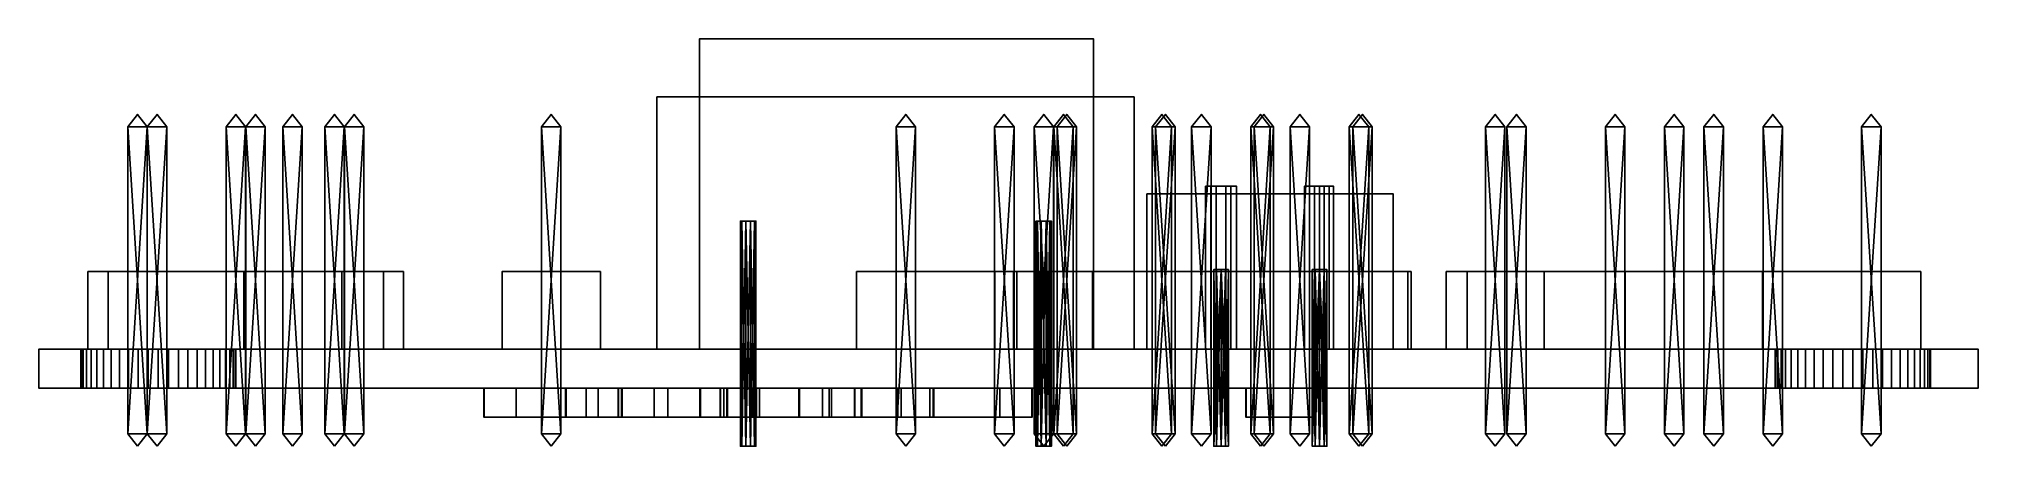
# Model space of a CAD drawing. Extents: x 0 to 1969, y -79 to 335.
import ezdxf

# ---------------------------------------------------------------- set-up
doc = ezdxf.new("R2010")
doc.units = 0
doc.layers.add('UB3D', color=1, linetype='CONTINUOUS')

msp = doc.modelspace()

# ---------------------------------------------------------------- linework, layer by layer
at = {"layer": 'UB3D', "color": 253}
for points in [[(1070.393701, 19.689016, -3068.661417), (670.787402, 19.689016, -3068.661417), (670.787402, 334.649646, -3068.661417), (1070.393701, 334.649646, -3068.661417)], [(670.787402, 19.689016, -3068.661417), (670.787402, 19.689016, -2702.519685), (670.787402, 334.649646, -2702.519685), (670.787402, 334.649646, -3068.661417)], [(670.787402, 19.689016, -2702.519685), (1070.393701, 19.689016, -2702.519685), (1070.393701, 334.649646, -2702.519685), (670.787402, 334.649646, -2702.519685)], [(670.787402, 334.649646, -2702.519685), (670.787402, 334.649646, -3068.661417), (1070.393701, 334.649646, -3068.661417)], [(670.787402, 334.649646, -2702.519685), (1070.393701, 334.649646, -3068.661417), (1070.393701, 334.649646, -2702.519685)], [(670.787402, 334.649646, -2702.519685), (1070.393701, 334.649646, -2702.519685), (670.787402, 334.649646, -2702.519685)], [(1070.393701, 19.689016, -2702.519685), (1070.393701, 19.689016, -3068.661417), (1070.393701, 334.649646, -3068.661417), (1070.393701, 334.649646, -2702.519685)], [(1070.393701, 19.689016, -2702.519685), (1070.393701, 19.689016, -3068.661417), (670.787402, 19.689016, -3068.661417)], [(1070.393701, 19.689016, -2702.519685), (670.787402, 19.689016, -3068.661417), (670.787402, 19.689016, -2702.519685)], [(1070.393701, 19.689016, -2702.519685), (670.787402, 19.689016, -2702.519685), (1070.393701, 19.689016, -2702.519685)], [(451.584173, -49.251969, -45.551181), (484.566929, -49.251969, -45.04874), (484.566929, -19.685039, -45.04874), (451.584173, -19.685039, -45.551181)], [(452.086614, -49.251969, -114.951181), (451.584173, -49.251969, -45.551181), (451.584173, -19.685039, -45.551181), (452.086614, -19.685039, -114.951181)], [(452.086614, -19.685039, -114.951181), (484.566929, -19.685039, -45.04874), (451.584173, -19.685039, -45.551181)], [(452.086614, -19.685039, -114.951181), (451.584173, -19.685039, -45.551181), (452.086614, -19.685039, -114.951181)], [(451.584173, -49.251969, -185.551181), (484.566929, -49.251969, -185.04874), (484.566929, -19.685039, -185.04874), (451.584173, -19.685039, -185.551181)], [(452.086614, -49.251969, -254.951181), (451.584173, -49.251969, -185.551181), (451.584173, -19.685039, -185.551181), (452.086614, -19.685039, -254.951181)], [(452.086614, -19.685039, -254.951181), (484.566929, -19.685039, -185.04874), (451.584173, -19.685039, -185.551181)], [(452.086614, -19.685039, -254.951181), (451.584173, -19.685039, -185.551181), (452.086614, -19.685039, -254.951181)], [(484.566929, -49.251969, -114.951181), (452.086614, -49.251969, -114.951181), (452.086614, -19.685039, -114.951181), (484.566929, -19.685039, -114.951181)], [(452.086614, -19.685039, -114.951181), (484.566929, -19.685039, -114.951181), (484.566929, -19.685039, -45.04874)], [(484.566929, -49.251969, -254.951181), (452.086614, -49.251969, -254.951181), (452.086614, -19.685039, -254.951181), (484.566929, -19.685039, -254.951181)], [(452.086614, -19.685039, -254.951181), (484.566929, -19.685039, -254.951181), (484.566929, -19.685039, -185.04874)], [(484.566929, -49.251969, -45.04874), (484.566929, -49.251969, -114.951181), (484.566929, -19.685039, -114.951181), (484.566929, -19.685039, -45.04874)], [(484.566929, -49.251969, -185.04874), (484.566929, -49.251969, -254.951181), (484.566929, -19.685039, -254.951181), (484.566929, -19.685039, -185.04874)], [(534.694409, -49.251969, -1261.377953), (567.677165, -49.251969, -1260.875512), (567.677165, -19.685039, -1260.875512), (534.694409, -19.685039, -1261.377953)], [(535.19685, -49.251969, -1330.777953), (534.694409, -49.251969, -1261.377953), (534.694409, -19.685039, -1261.377953), (535.19685, -19.685039, -1330.777953)], [(535.19685, -19.685039, -1330.777953), (567.677165, -19.685039, -1260.875512), (534.694409, -19.685039, -1261.377953)], [(535.19685, -19.685039, -1330.777953), (534.694409, -19.685039, -1261.377953), (535.19685, -19.685039, -1330.777953)], [(567.677165, -49.251969, -1330.777953), (535.19685, -49.251969, -1330.777953), (535.19685, -19.685039, -1330.777953), (567.677165, -19.685039, -1330.777953)], [(535.19685, -19.685039, -1330.777953), (567.677165, -19.685039, -1330.777953), (567.677165, -19.685039, -1260.875512)], [(588.415748, -49.251969, -114.448819), (555.433071, -49.251969, -114.951181), (555.433071, -19.685039, -114.951181), (588.415748, -19.685039, -114.448819)], [(555.433071, -49.251969, -114.951181), (555.433071, -49.251969, -45.04874), (555.433071, -19.685039, -45.04874), (555.433071, -19.685039, -114.951181)], [(555.433071, -49.251969, -45.04874), (587.913386, -49.251969, -45.04874), (587.913386, -19.685039, -45.04874), (555.433071, -19.685039, -45.04874)], [(587.913386, -19.685039, -45.04874), (555.433071, -19.685039, -45.04874), (555.433071, -19.685039, -114.951181)], [(587.913386, -19.685039, -45.04874), (555.433071, -19.685039, -114.951181), (588.415748, -19.685039, -114.448819)], [(588.415748, -49.251969, -254.448819), (555.433071, -49.251969, -254.951181), (555.433071, -19.685039, -254.951181), (588.415748, -19.685039, -254.448819)], [(555.433071, -49.251969, -254.951181), (555.433071, -49.251969, -185.04874), (555.433071, -19.685039, -185.04874), (555.433071, -19.685039, -254.951181)], [(555.433071, -49.251969, -185.04874), (587.913386, -49.251969, -185.04874), (587.913386, -19.685039, -185.04874), (555.433071, -19.685039, -185.04874)], [(587.913386, -19.685039, -185.04874), (555.433071, -19.685039, -185.04874), (555.433071, -19.685039, -254.951181)], [(587.913386, -19.685039, -185.04874), (555.433071, -19.685039, -254.951181), (588.415748, -19.685039, -254.448819)], [(567.677165, -49.251969, -1260.875512), (567.677165, -49.251969, -1330.777953), (567.677165, -19.685039, -1330.777953), (567.677165, -19.685039, -1260.875512)], [(587.913386, -49.251969, -45.04874), (588.415748, -49.251969, -114.448819), (588.415748, -19.685039, -114.448819), (587.913386, -19.685039, -45.04874)], [(587.913386, -19.685039, -45.04874), (588.415748, -19.685039, -114.448819), (587.913386, -19.685039, -45.04874)], [(587.913386, -49.251969, -185.04874), (588.415748, -49.251969, -254.448819), (588.415748, -19.685039, -254.448819), (587.913386, -19.685039, -185.04874)], [(587.913386, -19.685039, -185.04874), (588.415748, -19.685039, -254.448819), (587.913386, -19.685039, -185.04874)], [(591.584173, -49.251969, -345.551181), (624.566929, -49.251969, -345.04874), (624.566929, -19.685039, -345.04874), (591.584173, -19.685039, -345.551181)], [(592.086614, -49.251969, -414.951181), (591.584173, -49.251969, -345.551181), (591.584173, -19.685039, -345.551181), (592.086614, -19.685039, -414.951181)], [(592.086614, -19.685039, -414.951181), (624.566929, -19.685039, -345.04874), (591.584173, -19.685039, -345.551181)], [(592.086614, -19.685039, -414.951181), (591.584173, -19.685039, -345.551181), (592.086614, -19.685039, -414.951181)], [(624.566929, -49.251969, -414.951181), (592.086614, -49.251969, -414.951181), (592.086614, -19.685039, -414.951181), (624.566929, -19.685039, -414.951181)], [(592.086614, -19.685039, -414.951181), (624.566929, -19.685039, -414.951181), (624.566929, -19.685039, -345.04874)], [(624.566929, -49.251969, -345.04874), (624.566929, -49.251969, -414.951181), (624.566929, -19.685039, -414.951181), (624.566929, -19.685039, -345.04874)], [(671.525984, -49.251969, -1330.275591), (638.543307, -49.251969, -1330.777953), (638.543307, -19.685039, -1330.777953), (671.525984, -19.685039, -1330.275591)], [(638.543307, -49.251969, -1330.777953), (638.543307, -49.251969, -1260.875512), (638.543307, -19.685039, -1260.875512), (638.543307, -19.685039, -1330.777953)], [(638.543307, -49.251969, -1260.875512), (671.023622, -49.251969, -1260.875512), (671.023622, -19.685039, -1260.875512), (638.543307, -19.685039, -1260.875512)], [(671.023622, -19.685039, -1260.875512), (638.543307, -19.685039, -1260.875512), (638.543307, -19.685039, -1330.777953)], [(671.023622, -19.685039, -1260.875512), (638.543307, -19.685039, -1330.777953), (671.525984, -19.685039, -1330.275591)], [(671.023622, -49.251969, -1260.875512), (671.525984, -49.251969, -1330.275591), (671.525984, -19.685039, -1330.275591), (671.023622, -19.685039, -1260.875512)], [(671.023622, -19.685039, -1260.875512), (671.525984, -19.685039, -1330.275591), (671.023622, -19.685039, -1260.875512)], [(691.584173, -49.251969, -585.551181), (724.566929, -49.251969, -585.04874), (724.566929, -19.685039, -585.04874), (691.584173, -19.685039, -585.551181)], [(692.086614, -49.251969, -654.951181), (691.584173, -49.251969, -585.551181), (691.584173, -19.685039, -585.551181), (692.086614, -19.685039, -654.951181)], [(692.086614, -19.685039, -654.951181), (724.566929, -19.685039, -585.04874), (691.584173, -19.685039, -585.551181)], [(692.086614, -19.685039, -654.951181), (691.584173, -19.685039, -585.551181), (692.086614, -19.685039, -654.951181)], [(691.584173, -49.251969, -965.551181), (724.566929, -49.251969, -965.04874), (724.566929, -19.685039, -965.04874), (691.584173, -19.685039, -965.551181)], [(692.086614, -49.251969, -1034.951181), (691.584173, -49.251969, -965.551181), (691.584173, -19.685039, -965.551181), (692.086614, -19.685039, -1034.951181)], [(692.086614, -19.685039, -1034.951181), (724.566929, -19.685039, -965.04874), (691.584173, -19.685039, -965.551181)], [(692.086614, -19.685039, -1034.951181), (691.584173, -19.685039, -965.551181), (692.086614, -19.685039, -1034.951181)], [(691.584173, -49.251969, -1085.551181), (724.566929, -49.251969, -1085.04874), (724.566929, -19.685039, -1085.04874), (691.584173, -19.685039, -1085.551181)], [(692.086614, -49.251969, -1154.951181), (691.584173, -49.251969, -1085.551181), (691.584173, -19.685039, -1085.551181), (692.086614, -19.685039, -1154.951181)], [(692.086614, -19.685039, -1154.951181), (724.566929, -19.685039, -1085.04874), (691.584173, -19.685039, -1085.551181)], [(692.086614, -19.685039, -1154.951181), (691.584173, -19.685039, -1085.551181), (692.086614, -19.685039, -1154.951181)], [(724.566929, -49.251969, -654.951181), (692.086614, -49.251969, -654.951181), (692.086614, -19.685039, -654.951181), (724.566929, -19.685039, -654.951181)], [(692.086614, -19.685039, -654.951181), (724.566929, -19.685039, -654.951181), (724.566929, -19.685039, -585.04874)], [(724.566929, -49.251969, -1034.951181), (692.086614, -49.251969, -1034.951181), (692.086614, -19.685039, -1034.951181), (724.566929, -19.685039, -1034.951181)], [(692.086614, -19.685039, -1034.951181), (724.566929, -19.685039, -1034.951181), (724.566929, -19.685039, -965.04874)], [(724.566929, -49.251969, -1154.951181), (692.086614, -49.251969, -1154.951181), (692.086614, -19.685039, -1154.951181), (724.566929, -19.685039, -1154.951181)], [(692.086614, -19.685039, -1154.951181), (724.566929, -19.685039, -1154.951181), (724.566929, -19.685039, -1085.04874)], [(728.415748, -49.251969, -414.448819), (695.433071, -49.251969, -414.951181), (695.433071, -19.685039, -414.951181), (728.415748, -19.685039, -414.448819)], [(695.433071, -49.251969, -414.951181), (695.433071, -49.251969, -345.04874), (695.433071, -19.685039, -345.04874), (695.433071, -19.685039, -414.951181)], [(695.433071, -49.251969, -345.04874), (727.913386, -49.251969, -345.04874), (727.913386, -19.685039, -345.04874), (695.433071, -19.685039, -345.04874)], [(727.913386, -19.685039, -345.04874), (695.433071, -19.685039, -345.04874), (695.433071, -19.685039, -414.951181)], [(727.913386, -19.685039, -345.04874), (695.433071, -19.685039, -414.951181), (728.415748, -19.685039, -414.448819)], [(698.473937, -49.251969, -749.488189), (731.456693, -49.251969, -748.985748), (731.456693, -19.685039, -748.985748), (698.473937, -19.685039, -749.488189)], [(698.976378, -49.251969, -818.888189), (698.473937, -49.251969, -749.488189), (698.473937, -19.685039, -749.488189), (698.976378, -19.685039, -818.888189)], [(698.976378, -19.685039, -818.888189), (731.456693, -19.685039, -748.985748), (698.473937, -19.685039, -749.488189)], [(698.976378, -19.685039, -818.888189), (698.473937, -19.685039, -749.488189), (698.976378, -19.685039, -818.888189)], [(731.456693, -49.251969, -818.888189), (698.976378, -49.251969, -818.888189), (698.976378, -19.685039, -818.888189), (731.456693, -19.685039, -818.888189)], [(698.976378, -19.685039, -818.888189), (731.456693, -19.685039, -818.888189), (731.456693, -19.685039, -748.985748)], [(724.566929, -49.251969, -585.04874), (724.566929, -49.251969, -654.951181), (724.566929, -19.685039, -654.951181), (724.566929, -19.685039, -585.04874)], [(724.566929, -49.251969, -965.04874), (724.566929, -49.251969, -1034.951181), (724.566929, -19.685039, -1034.951181), (724.566929, -19.685039, -965.04874)], [(724.566929, -49.251969, -1085.04874), (724.566929, -49.251969, -1154.951181), (724.566929, -19.685039, -1154.951181), (724.566929, -19.685039, -1085.04874)], [(727.913386, -49.251969, -345.04874), (728.415748, -49.251969, -414.448819), (728.415748, -19.685039, -414.448819), (727.913386, -19.685039, -345.04874)], [(727.913386, -19.685039, -345.04874), (728.415748, -19.685039, -414.448819), (727.913386, -19.685039, -345.04874)], [(731.456693, -49.251969, -748.985748), (731.456693, -49.251969, -818.888189), (731.456693, -19.685039, -818.888189), (731.456693, -19.685039, -748.985748)], [(771.584173, -49.251969, -245.551181), (804.566929, -49.251969, -245.04874), (804.566929, -19.685039, -245.04874), (771.584173, -19.685039, -245.551181)], [(772.086614, -49.251969, -314.951181), (771.584173, -49.251969, -245.551181), (771.584173, -19.685039, -245.551181), (772.086614, -19.685039, -314.951181)], [(772.086614, -19.685039, -314.951181), (804.566929, -19.685039, -245.04874), (771.584173, -19.685039, -245.551181)], [(772.086614, -19.685039, -314.951181), (771.584173, -19.685039, -245.551181), (772.086614, -19.685039, -314.951181)], [(804.566929, -49.251969, -314.951181), (772.086614, -49.251969, -314.951181), (772.086614, -19.685039, -314.951181), (804.566929, -19.685039, -314.951181)], [(772.086614, -19.685039, -314.951181), (804.566929, -19.685039, -314.951181), (804.566929, -19.685039, -245.04874)], [(828.415748, -49.251969, -654.448819), (795.433071, -49.251969, -654.951181), (795.433071, -19.685039, -654.951181), (828.415748, -19.685039, -654.448819)], [(795.433071, -49.251969, -654.951181), (795.433071, -49.251969, -585.04874), (795.433071, -19.685039, -585.04874), (795.433071, -19.685039, -654.951181)], [(795.433071, -49.251969, -585.04874), (827.913386, -49.251969, -585.04874), (827.913386, -19.685039, -585.04874), (795.433071, -19.685039, -585.04874)], [(827.913386, -19.685039, -585.04874), (795.433071, -19.685039, -585.04874), (795.433071, -19.685039, -654.951181)], [(827.913386, -19.685039, -585.04874), (795.433071, -19.685039, -654.951181), (828.415748, -19.685039, -654.448819)], [(828.415748, -49.251969, -1034.448819), (795.433071, -49.251969, -1034.951181), (795.433071, -19.685039, -1034.951181), (828.415748, -19.685039, -1034.448819)], [(795.433071, -49.251969, -1034.951181), (795.433071, -49.251969, -965.04874), (795.433071, -19.685039, -965.04874), (795.433071, -19.685039, -1034.951181)], [(795.433071, -49.251969, -965.04874), (827.913386, -49.251969, -965.04874), (827.913386, -19.685039, -965.04874), (795.433071, -19.685039, -965.04874)], [(827.913386, -19.685039, -965.04874), (795.433071, -19.685039, -965.04874), (795.433071, -19.685039, -1034.951181)], [(827.913386, -19.685039, -965.04874), (795.433071, -19.685039, -1034.951181), (828.415748, -19.685039, -1034.448819)], [(828.415748, -49.251969, -1154.448819), (795.433071, -49.251969, -1154.951181), (795.433071, -19.685039, -1154.951181), (828.415748, -19.685039, -1154.448819)], [(795.433071, -49.251969, -1154.951181), (795.433071, -49.251969, -1085.04874), (795.433071, -19.685039, -1085.04874), (795.433071, -19.685039, -1154.951181)], [(795.433071, -49.251969, -1085.04874), (827.913386, -49.251969, -1085.04874), (827.913386, -19.685039, -1085.04874), (795.433071, -19.685039, -1085.04874)], [(827.913386, -19.685039, -1085.04874), (795.433071, -19.685039, -1085.04874), (795.433071, -19.685039, -1154.951181)], [(827.913386, -19.685039, -1085.04874), (795.433071, -19.685039, -1154.951181), (828.415748, -19.685039, -1154.448819)], [(835.305512, -49.251969, -818.385827), (802.322835, -49.251969, -818.888189), (802.322835, -19.685039, -818.888189), (835.305512, -19.685039, -818.385827)], [(802.322835, -49.251969, -818.888189), (802.322835, -49.251969, -748.985748), (802.322835, -19.685039, -748.985748), (802.322835, -19.685039, -818.888189)], [(802.322835, -49.251969, -748.985748), (834.80315, -49.251969, -748.985748), (834.80315, -19.685039, -748.985748), (802.322835, -19.685039, -748.985748)], [(834.80315, -19.685039, -748.985748), (802.322835, -19.685039, -748.985748), (802.322835, -19.685039, -818.888189)], [(834.80315, -19.685039, -748.985748), (802.322835, -19.685039, -818.888189), (835.305512, -19.685039, -818.385827)], [(804.566929, -49.251969, -245.04874), (804.566929, -49.251969, -314.951181), (804.566929, -19.685039, -314.951181), (804.566929, -19.685039, -245.04874)], [(827.913386, -49.251969, -585.04874), (828.415748, -49.251969, -654.448819), (828.415748, -19.685039, -654.448819), (827.913386, -19.685039, -585.04874)], [(827.913386, -19.685039, -585.04874), (828.415748, -19.685039, -654.448819), (827.913386, -19.685039, -585.04874)], [(827.913386, -49.251969, -965.04874), (828.415748, -49.251969, -1034.448819), (828.415748, -19.685039, -1034.448819), (827.913386, -19.685039, -965.04874)], [(827.913386, -19.685039, -965.04874), (828.415748, -19.685039, -1034.448819), (827.913386, -19.685039, -965.04874)], [(827.913386, -49.251969, -1085.04874), (828.415748, -49.251969, -1154.448819), (828.415748, -19.685039, -1154.448819), (827.913386, -19.685039, -1085.04874)], [(827.913386, -19.685039, -1085.04874), (828.415748, -19.685039, -1154.448819), (827.913386, -19.685039, -1085.04874)], [(834.80315, -49.251969, -748.985748), (835.305512, -49.251969, -818.385827), (835.305512, -19.685039, -818.385827), (834.80315, -19.685039, -748.985748)], [(834.80315, -19.685039, -748.985748), (835.305512, -19.685039, -818.385827), (834.80315, -19.685039, -748.985748)], [(871.584173, -49.251969, -445.551181), (904.566929, -49.251969, -445.04874), (904.566929, -19.685039, -445.04874), (871.584173, -19.685039, -445.551181)], [(872.086614, -49.251969, -514.951181), (871.584173, -49.251969, -445.551181), (871.584173, -19.685039, -445.551181), (872.086614, -19.685039, -514.951181)], [(872.086614, -19.685039, -514.951181), (904.566929, -19.685039, -445.04874), (871.584173, -19.685039, -445.551181)], [(872.086614, -19.685039, -514.951181), (871.584173, -19.685039, -445.551181), (872.086614, -19.685039, -514.951181)], [(904.566929, -49.251969, -514.951181), (872.086614, -49.251969, -514.951181), (872.086614, -19.685039, -514.951181), (904.566929, -19.685039, -514.951181)], [(872.086614, -19.685039, -514.951181), (904.566929, -19.685039, -514.951181), (904.566929, -19.685039, -445.04874)], [(908.415748, -49.251969, -314.448819), (875.433071, -49.251969, -314.951181), (875.433071, -19.685039, -314.951181), (908.415748, -19.685039, -314.448819)], [(875.433071, -49.251969, -314.951181), (875.433071, -49.251969, -245.04874), (875.433071, -19.685039, -245.04874), (875.433071, -19.685039, -314.951181)], [(875.433071, -49.251969, -245.04874), (907.913386, -49.251969, -245.04874), (907.913386, -19.685039, -245.04874), (875.433071, -19.685039, -245.04874)], [(907.913386, -19.685039, -245.04874), (875.433071, -19.685039, -245.04874), (875.433071, -19.685039, -314.951181)], [(907.913386, -19.685039, -245.04874), (875.433071, -19.685039, -314.951181), (908.415748, -19.685039, -314.448819)], [(904.566929, -49.251969, -445.04874), (904.566929, -49.251969, -514.951181), (904.566929, -19.685039, -514.951181), (904.566929, -19.685039, -445.04874)], [(907.913386, -49.251969, -245.04874), (908.415748, -49.251969, -314.448819), (908.415748, -19.685039, -314.448819), (907.913386, -19.685039, -245.04874)], [(907.913386, -19.685039, -245.04874), (908.415748, -19.685039, -314.448819), (907.913386, -19.685039, -245.04874)], [(1008.415748, -49.251969, -514.448819), (975.433071, -49.251969, -514.951181), (975.433071, -19.685039, -514.951181), (1008.415748, -19.685039, -514.448819)], [(975.433071, -49.251969, -514.951181), (975.433071, -49.251969, -445.04874), (975.433071, -19.685039, -445.04874), (975.433071, -19.685039, -514.951181)], [(975.433071, -49.251969, -445.04874), (1007.913386, -49.251969, -445.04874), (1007.913386, -19.685039, -445.04874), (975.433071, -19.685039, -445.04874)], [(1007.913386, -19.685039, -445.04874), (975.433071, -19.685039, -445.04874), (975.433071, -19.685039, -514.951181)], [(1007.913386, -19.685039, -445.04874), (975.433071, -19.685039, -514.951181), (1008.415748, -19.685039, -514.448819)], [(1007.913386, -49.251969, -445.04874), (1008.415748, -49.251969, -514.448819), (1008.415748, -19.685039, -514.448819), (1007.913386, -19.685039, -445.04874)], [(1007.913386, -19.685039, -445.04874), (1008.415748, -19.685039, -514.448819), (1007.913386, -19.685039, -445.04874)], [(1225.551181, -49.251969, -2948.415748), (1225.04874, -49.251969, -2915.433071), (1225.04874, -19.685039, -2915.433071), (1225.551181, -19.685039, -2948.415748)], [(1225.04874, -49.251969, -2915.433071), (1294.951181, -49.251969, -2915.433071), (1294.951181, -19.685039, -2915.433071), (1225.04874, -19.685039, -2915.433071)], [(1294.951181, -49.251969, -2844.566929), (1225.04874, -49.251969, -2844.566929), (1225.04874, -19.685039, -2844.566929), (1294.951181, -19.685039, -2844.566929)], [(1225.04874, -49.251969, -2844.566929), (1225.04874, -49.251969, -2812.086614), (1225.04874, -19.685039, -2812.086614), (1225.04874, -19.685039, -2844.566929)], [(1225.04874, -49.251969, -2812.086614), (1294.448819, -49.251969, -2811.584173), (1294.448819, -19.685039, -2811.584173), (1225.04874, -19.685039, -2812.086614)], [(1294.951181, -19.685039, -2947.913386), (1294.951181, -19.685039, -2915.433071), (1225.04874, -19.685039, -2915.433071)], [(1294.951181, -19.685039, -2947.913386), (1225.04874, -19.685039, -2915.433071), (1225.551181, -19.685039, -2948.415748)], [(1225.04874, -19.685039, -2812.086614), (1225.04874, -19.685039, -2844.566929), (1294.951181, -19.685039, -2844.566929)], [(1225.04874, -19.685039, -2812.086614), (1294.951181, -19.685039, -2844.566929), (1294.448819, -19.685039, -2811.584173)], [(1225.04874, -19.685039, -2812.086614), (1294.448819, -19.685039, -2811.584173), (1225.04874, -19.685039, -2812.086614)], [(1294.951181, -49.251969, -2947.913386), (1225.551181, -49.251969, -2948.415748), (1225.551181, -19.685039, -2948.415748), (1294.951181, -19.685039, -2947.913386)], [(1294.951181, -19.685039, -2947.913386), (1225.551181, -19.685039, -2948.415748), (1294.951181, -19.685039, -2947.913386)], [(1294.448819, -49.251969, -2811.584173), (1294.951181, -49.251969, -2844.566929), (1294.951181, -19.685039, -2844.566929), (1294.448819, -19.685039, -2811.584173)], [(1294.951181, -49.251969, -2915.433071), (1294.951181, -49.251969, -2947.913386), (1294.951181, -19.685039, -2947.913386), (1294.951181, -19.685039, -2915.433071)], [(451.584173, -49.251969, -45.551181), (484.566929, -49.251969, -45.04874), (484.566929, -49.251969, -114.951181)], [(451.584173, -49.251969, -45.551181), (484.566929, -49.251969, -114.951181), (452.086614, -49.251969, -114.951181)], [(451.584173, -49.251969, -45.551181), (452.086614, -49.251969, -114.951181), (451.584173, -49.251969, -45.551181)], [(451.584173, -49.251969, -185.551181), (484.566929, -49.251969, -185.04874), (484.566929, -49.251969, -254.951181)], [(451.584173, -49.251969, -185.551181), (484.566929, -49.251969, -254.951181), (452.086614, -49.251969, -254.951181)], [(451.584173, -49.251969, -185.551181), (452.086614, -49.251969, -254.951181), (451.584173, -49.251969, -185.551181)], [(534.694409, -49.251969, -1261.377953), (567.677165, -49.251969, -1260.875512), (567.677165, -49.251969, -1330.777953)], [(534.694409, -49.251969, -1261.377953), (567.677165, -49.251969, -1330.777953), (535.19685, -49.251969, -1330.777953)], [(534.694409, -49.251969, -1261.377953), (535.19685, -49.251969, -1330.777953), (534.694409, -49.251969, -1261.377953)], [(588.415748, -49.251969, -114.448819), (555.433071, -49.251969, -114.951181), (555.433071, -49.251969, -45.04874)], [(588.415748, -49.251969, -114.448819), (555.433071, -49.251969, -45.04874), (587.913386, -49.251969, -45.04874)], [(588.415748, -49.251969, -254.448819), (555.433071, -49.251969, -254.951181), (555.433071, -49.251969, -185.04874)], [(588.415748, -49.251969, -254.448819), (555.433071, -49.251969, -185.04874), (587.913386, -49.251969, -185.04874)], [(588.415748, -49.251969, -114.448819), (587.913386, -49.251969, -45.04874), (588.415748, -49.251969, -114.448819)], [(588.415748, -49.251969, -254.448819), (587.913386, -49.251969, -185.04874), (588.415748, -49.251969, -254.448819)], [(591.584173, -49.251969, -345.551181), (624.566929, -49.251969, -345.04874), (624.566929, -49.251969, -414.951181)], [(591.584173, -49.251969, -345.551181), (624.566929, -49.251969, -414.951181), (592.086614, -49.251969, -414.951181)], [(591.584173, -49.251969, -345.551181), (592.086614, -49.251969, -414.951181), (591.584173, -49.251969, -345.551181)], [(671.525984, -49.251969, -1330.275591), (638.543307, -49.251969, -1330.777953), (638.543307, -49.251969, -1260.875512)], [(671.525984, -49.251969, -1330.275591), (638.543307, -49.251969, -1260.875512), (671.023622, -49.251969, -1260.875512)], [(671.525984, -49.251969, -1330.275591), (671.023622, -49.251969, -1260.875512), (671.525984, -49.251969, -1330.275591)], [(691.584173, -49.251969, -585.551181), (724.566929, -49.251969, -585.04874), (724.566929, -49.251969, -654.951181)], [(691.584173, -49.251969, -585.551181), (724.566929, -49.251969, -654.951181), (692.086614, -49.251969, -654.951181)], [(691.584173, -49.251969, -585.551181), (692.086614, -49.251969, -654.951181), (691.584173, -49.251969, -585.551181)], [(691.584173, -49.251969, -965.551181), (724.566929, -49.251969, -965.04874), (724.566929, -49.251969, -1034.951181)], [(691.584173, -49.251969, -965.551181), (724.566929, -49.251969, -1034.951181), (692.086614, -49.251969, -1034.951181)], [(691.584173, -49.251969, -965.551181), (692.086614, -49.251969, -1034.951181), (691.584173, -49.251969, -965.551181)], [(691.584173, -49.251969, -1085.551181), (724.566929, -49.251969, -1085.04874), (724.566929, -49.251969, -1154.951181)], [(691.584173, -49.251969, -1085.551181), (724.566929, -49.251969, -1154.951181), (692.086614, -49.251969, -1154.951181)], [(691.584173, -49.251969, -1085.551181), (692.086614, -49.251969, -1154.951181), (691.584173, -49.251969, -1085.551181)], [(728.415748, -49.251969, -414.448819), (695.433071, -49.251969, -414.951181), (695.433071, -49.251969, -345.04874)], [(728.415748, -49.251969, -414.448819), (695.433071, -49.251969, -345.04874), (727.913386, -49.251969, -345.04874)], [(698.473937, -49.251969, -749.488189), (731.456693, -49.251969, -748.985748), (731.456693, -49.251969, -818.888189)], [(698.473937, -49.251969, -749.488189), (731.456693, -49.251969, -818.888189), (698.976378, -49.251969, -818.888189)], [(698.473937, -49.251969, -749.488189), (698.976378, -49.251969, -818.888189), (698.473937, -49.251969, -749.488189)], [(728.415748, -49.251969, -414.448819), (727.913386, -49.251969, -345.04874), (728.415748, -49.251969, -414.448819)], [(771.584173, -49.251969, -245.551181), (804.566929, -49.251969, -245.04874), (804.566929, -49.251969, -314.951181)], [(771.584173, -49.251969, -245.551181), (804.566929, -49.251969, -314.951181), (772.086614, -49.251969, -314.951181)], [(771.584173, -49.251969, -245.551181), (772.086614, -49.251969, -314.951181), (771.584173, -49.251969, -245.551181)], [(828.415748, -49.251969, -654.448819), (795.433071, -49.251969, -654.951181), (795.433071, -49.251969, -585.04874)], [(828.415748, -49.251969, -654.448819), (795.433071, -49.251969, -585.04874), (827.913386, -49.251969, -585.04874)], [(828.415748, -49.251969, -1034.448819), (795.433071, -49.251969, -1034.951181), (795.433071, -49.251969, -965.04874)], [(828.415748, -49.251969, -1034.448819), (795.433071, -49.251969, -965.04874), (827.913386, -49.251969, -965.04874)], [(828.415748, -49.251969, -1154.448819), (795.433071, -49.251969, -1154.951181), (795.433071, -49.251969, -1085.04874)], [(828.415748, -49.251969, -1154.448819), (795.433071, -49.251969, -1085.04874), (827.913386, -49.251969, -1085.04874)], [(835.305512, -49.251969, -818.385827), (802.322835, -49.251969, -818.888189), (802.322835, -49.251969, -748.985748)], [(835.305512, -49.251969, -818.385827), (802.322835, -49.251969, -748.985748), (834.80315, -49.251969, -748.985748)], [(828.415748, -49.251969, -654.448819), (827.913386, -49.251969, -585.04874), (828.415748, -49.251969, -654.448819)], [(828.415748, -49.251969, -1034.448819), (827.913386, -49.251969, -965.04874), (828.415748, -49.251969, -1034.448819)], [(828.415748, -49.251969, -1154.448819), (827.913386, -49.251969, -1085.04874), (828.415748, -49.251969, -1154.448819)], [(835.305512, -49.251969, -818.385827), (834.80315, -49.251969, -748.985748), (835.305512, -49.251969, -818.385827)], [(871.584173, -49.251969, -445.551181), (904.566929, -49.251969, -445.04874), (904.566929, -49.251969, -514.951181)], [(871.584173, -49.251969, -445.551181), (904.566929, -49.251969, -514.951181), (872.086614, -49.251969, -514.951181)], [(871.584173, -49.251969, -445.551181), (872.086614, -49.251969, -514.951181), (871.584173, -49.251969, -445.551181)], [(908.415748, -49.251969, -314.448819), (875.433071, -49.251969, -314.951181), (875.433071, -49.251969, -245.04874)], [(908.415748, -49.251969, -314.448819), (875.433071, -49.251969, -245.04874), (907.913386, -49.251969, -245.04874)], [(908.415748, -49.251969, -314.448819), (907.913386, -49.251969, -245.04874), (908.415748, -49.251969, -314.448819)], [(1008.415748, -49.251969, -514.448819), (975.433071, -49.251969, -514.951181), (975.433071, -49.251969, -445.04874)], [(1008.415748, -49.251969, -514.448819), (975.433071, -49.251969, -445.04874), (1007.913386, -49.251969, -445.04874)], [(1008.415748, -49.251969, -514.448819), (1007.913386, -49.251969, -445.04874), (1008.415748, -49.251969, -514.448819)], [(1225.551181, -49.251969, -2948.415748), (1225.04874, -49.251969, -2915.433071), (1294.951181, -49.251969, -2915.433071)], [(1294.448819, -49.251969, -2811.584173), (1294.951181, -49.251969, -2844.566929), (1225.04874, -49.251969, -2844.566929)], [(1294.448819, -49.251969, -2811.584173), (1225.04874, -49.251969, -2844.566929), (1225.04874, -49.251969, -2812.086614)], [(1294.448819, -49.251969, -2811.584173), (1225.04874, -49.251969, -2812.086614), (1294.448819, -49.251969, -2811.584173)], [(1225.551181, -49.251969, -2948.415748), (1294.951181, -49.251969, -2915.433071), (1294.951181, -49.251969, -2947.913386)], [(1225.551181, -49.251969, -2948.415748), (1294.951181, -49.251969, -2947.913386), (1225.551181, -49.251969, -2948.415748)]]:
    msp.add_3dface(points, dxfattribs=at)
at = {"layer": 'UB3D', "color": 250}
for points in [[(1111.732283, 19.689016, -3110), (627.480315, 19.689016, -3110), (627.480315, 275.594528, -3110), (1111.732283, 275.594528, -3110)], [(627.480315, 19.689016, -3110), (627.480315, 19.689016, -2409.212598), (627.480315, 275.594528, -2409.212598), (627.480315, 275.594528, -3110)], [(627.480315, 19.689016, -2409.212598), (1111.732283, 19.689016, -2409.212598), (1111.732283, 275.594528, -2409.212598), (627.480315, 275.594528, -2409.212598)], [(627.480315, 275.594528, -2409.212598), (627.480315, 275.594528, -3110), (1111.732283, 275.594528, -3110)], [(627.480315, 275.594528, -2409.212598), (1111.732283, 275.594528, -3110), (1111.732283, 275.594528, -2409.212598)], [(627.480315, 275.594528, -2409.212598), (1111.732283, 275.594528, -2409.212598), (627.480315, 275.594528, -2409.212598)], [(1111.732283, 19.689016, -2409.212598), (1111.732283, 19.689016, -3110), (1111.732283, 275.594528, -3110), (1111.732283, 275.594528, -2409.212598)], [(1111.732283, 19.689016, -2409.212598), (1111.732283, 19.689016, -3110), (627.480315, 19.689016, -3110)], [(1111.732283, 19.689016, -2409.212598), (627.480315, 19.689016, -3110), (627.480315, 19.689016, -2409.212598)], [(1111.732283, 19.689016, -2409.212598), (627.480315, 19.689016, -2409.212598), (1111.732283, 19.689016, -2409.212598)]]:
    msp.add_3dface(points, dxfattribs=at)
at = {"layer": 'UB3D', "color": 254}
for points in [[(109.89748, 245.406811, -2850.10252), (90.212441, 245.406811, -2850.10252), (100.054961, 257.874016, -2859.945039)], [(90.212441, 245.406811, -2869.787559), (109.89748, 245.406811, -2869.787559), (100.054961, 257.874016, -2859.945039)], [(90.212441, 245.406811, -2850.10252), (90.212441, 245.406811, -2869.787559), (100.054961, 257.874016, -2859.945039)], [(109.89748, 245.406811, -2869.787559), (109.89748, 245.406811, -2850.10252), (100.054961, 257.874016, -2859.945039)], [(110.15748, 245.406811, -709.84252), (129.84252, 245.406811, -709.84252), (120, 257.874016, -700)], [(129.84252, 245.406811, -690.15748), (110.15748, 245.406811, -690.15748), (120, 257.874016, -700)], [(110.15748, 245.406811, -690.15748), (110.15748, 245.406811, -709.84252), (120, 257.874016, -700)], [(129.84252, 245.406811, -709.84252), (129.84252, 245.406811, -690.15748), (120, 257.874016, -700)], [(209.89748, 245.406811, -2850.10252), (190.212441, 245.406811, -2850.10252), (200.054961, 257.874016, -2859.945039)], [(190.212441, 245.406811, -2869.787559), (209.89748, 245.406811, -2869.787559), (200.054961, 257.874016, -2859.945039)], [(190.212441, 245.406811, -2850.10252), (190.212441, 245.406811, -2869.787559), (200.054961, 257.874016, -2859.945039)], [(209.89748, 245.406811, -2869.787559), (209.89748, 245.406811, -2850.10252), (200.054961, 257.874016, -2859.945039)], [(210.15748, 245.406811, -709.84252), (229.84252, 245.406811, -709.84252), (220, 257.874016, -700)], [(229.84252, 245.406811, -690.15748), (210.15748, 245.406811, -690.15748), (220, 257.874016, -700)], [(210.15748, 245.406811, -690.15748), (210.15748, 245.406811, -709.84252), (220, 257.874016, -700)], [(229.84252, 245.406811, -709.84252), (229.84252, 245.406811, -690.15748), (220, 257.874016, -700)], [(247.795276, 245.406811, -2454.724409), (247.795276, 245.406811, -2474.409449), (257.637795, 257.874016, -2464.566929)], [(267.480315, 245.406811, -2454.724409), (247.795276, 245.406811, -2454.724409), (257.637795, 257.874016, -2464.566929)], [(247.795276, 245.406811, -2474.409449), (267.480315, 245.406811, -2474.409449), (257.637795, 257.874016, -2464.566929)], [(247.795276, 245.406811, -1854.724409), (247.795276, 245.406811, -1874.409449), (257.637795, 257.874016, -1864.566929)], [(267.480315, 245.406811, -1854.724409), (247.795276, 245.406811, -1854.724409), (257.637795, 257.874016, -1864.566929)], [(247.795276, 245.406811, -1874.409449), (267.480315, 245.406811, -1874.409449), (257.637795, 257.874016, -1864.566929)], [(247.795276, 245.406811, -1554.724409), (247.795276, 245.406811, -1574.409449), (257.637795, 257.874016, -1564.566929)], [(267.480315, 245.406811, -1554.724409), (247.795276, 245.406811, -1554.724409), (257.637795, 257.874016, -1564.566929)], [(247.795276, 245.406811, -1574.409449), (267.480315, 245.406811, -1574.409449), (257.637795, 257.874016, -1564.566929)], [(247.795276, 245.406811, -1454.724409), (247.795276, 245.406811, -1474.409449), (257.637795, 257.874016, -1464.566929)], [(267.480315, 245.406811, -1454.724409), (247.795276, 245.406811, -1454.724409), (257.637795, 257.874016, -1464.566929)], [(247.795276, 245.406811, -1474.409449), (267.480315, 245.406811, -1474.409449), (257.637795, 257.874016, -1464.566929)], [(247.795276, 245.406811, -1654.724409), (247.795276, 245.406811, -1674.409449), (257.637795, 257.874016, -1664.566929)], [(267.480315, 245.406811, -1654.724409), (247.795276, 245.406811, -1654.724409), (257.637795, 257.874016, -1664.566929)], [(247.795276, 245.406811, -1674.409449), (267.480315, 245.406811, -1674.409449), (257.637795, 257.874016, -1664.566929)], [(247.795276, 245.406811, -1754.724409), (247.795276, 245.406811, -1774.409449), (257.637795, 257.874016, -1764.566929)], [(267.480315, 245.406811, -1754.724409), (247.795276, 245.406811, -1754.724409), (257.637795, 257.874016, -1764.566929)], [(247.795276, 245.406811, -1774.409449), (267.480315, 245.406811, -1774.409449), (257.637795, 257.874016, -1764.566929)], [(247.795276, 245.406811, -2154.724409), (247.795276, 245.406811, -2174.409449), (257.637795, 257.874016, -2164.566929)], [(267.480315, 245.406811, -2154.724409), (247.795276, 245.406811, -2154.724409), (257.637795, 257.874016, -2164.566929)], [(247.795276, 245.406811, -2174.409449), (267.480315, 245.406811, -2174.409449), (257.637795, 257.874016, -2164.566929)], [(247.795276, 245.406811, -1954.724409), (247.795276, 245.406811, -1974.409449), (257.637795, 257.874016, -1964.566929)], [(267.480315, 245.406811, -1954.724409), (247.795276, 245.406811, -1954.724409), (257.637795, 257.874016, -1964.566929)], [(247.795276, 245.406811, -1974.409449), (267.480315, 245.406811, -1974.409449), (257.637795, 257.874016, -1964.566929)], [(247.795276, 245.406811, -2054.724409), (247.795276, 245.406811, -2074.409449), (257.637795, 257.874016, -2064.566929)], [(267.480315, 245.406811, -2054.724409), (247.795276, 245.406811, -2054.724409), (257.637795, 257.874016, -2064.566929)], [(247.795276, 245.406811, -2074.409449), (267.480315, 245.406811, -2074.409449), (257.637795, 257.874016, -2064.566929)], [(247.795276, 245.406811, -2354.724409), (247.795276, 245.406811, -2374.409449), (257.637795, 257.874016, -2364.566929)], [(267.480315, 245.406811, -2354.724409), (247.795276, 245.406811, -2354.724409), (257.637795, 257.874016, -2364.566929)], [(247.795276, 245.406811, -2374.409449), (267.480315, 245.406811, -2374.409449), (257.637795, 257.874016, -2364.566929)], [(247.795276, 245.406811, -2254.724409), (247.795276, 245.406811, -2274.409449), (257.637795, 257.874016, -2264.566929)], [(267.480315, 245.406811, -2254.724409), (247.795276, 245.406811, -2254.724409), (257.637795, 257.874016, -2264.566929)], [(247.795276, 245.406811, -2274.409449), (267.480315, 245.406811, -2274.409449), (257.637795, 257.874016, -2264.566929)], [(247.795276, 245.406811, -2654.724409), (247.795276, 245.406811, -2674.409449), (257.637795, 257.874016, -2664.566929)], [(267.480315, 245.406811, -2654.724409), (247.795276, 245.406811, -2654.724409), (257.637795, 257.874016, -2664.566929)], [(247.795276, 245.406811, -2674.409449), (267.480315, 245.406811, -2674.409449), (257.637795, 257.874016, -2664.566929)], [(247.795276, 245.406811, -2554.724409), (247.795276, 245.406811, -2574.409449), (257.637795, 257.874016, -2564.566929)], [(267.480315, 245.406811, -2554.724409), (247.795276, 245.406811, -2554.724409), (257.637795, 257.874016, -2564.566929)], [(247.795276, 245.406811, -2574.409449), (267.480315, 245.406811, -2574.409449), (257.637795, 257.874016, -2564.566929)], [(247.795276, 245.406811, -1355.11811), (247.795276, 245.406811, -1374.80315), (257.637795, 257.874016, -1364.96063)], [(267.480315, 245.406811, -1355.11811), (247.795276, 245.406811, -1355.11811), (257.637795, 257.874016, -1364.96063)], [(247.795276, 245.406811, -1374.80315), (267.480315, 245.406811, -1374.80315), (257.637795, 257.874016, -1364.96063)], [(267.480315, 245.406811, -2474.409449), (267.480315, 245.406811, -2454.724409), (257.637795, 257.874016, -2464.566929)], [(267.480315, 245.406811, -1874.409449), (267.480315, 245.406811, -1854.724409), (257.637795, 257.874016, -1864.566929)], [(267.480315, 245.406811, -1574.409449), (267.480315, 245.406811, -1554.724409), (257.637795, 257.874016, -1564.566929)], [(267.480315, 245.406811, -1474.409449), (267.480315, 245.406811, -1454.724409), (257.637795, 257.874016, -1464.566929)], [(267.480315, 245.406811, -1674.409449), (267.480315, 245.406811, -1654.724409), (257.637795, 257.874016, -1664.566929)], [(267.480315, 245.406811, -1774.409449), (267.480315, 245.406811, -1754.724409), (257.637795, 257.874016, -1764.566929)], [(267.480315, 245.406811, -2174.409449), (267.480315, 245.406811, -2154.724409), (257.637795, 257.874016, -2164.566929)], [(267.480315, 245.406811, -1974.409449), (267.480315, 245.406811, -1954.724409), (257.637795, 257.874016, -1964.566929)], [(267.480315, 245.406811, -2074.409449), (267.480315, 245.406811, -2054.724409), (257.637795, 257.874016, -2064.566929)], [(267.480315, 245.406811, -2374.409449), (267.480315, 245.406811, -2354.724409), (257.637795, 257.874016, -2364.566929)], [(267.480315, 245.406811, -2274.409449), (267.480315, 245.406811, -2254.724409), (257.637795, 257.874016, -2264.566929)], [(267.480315, 245.406811, -2674.409449), (267.480315, 245.406811, -2654.724409), (257.637795, 257.874016, -2664.566929)], [(267.480315, 245.406811, -2574.409449), (267.480315, 245.406811, -2554.724409), (257.637795, 257.874016, -2564.566929)], [(267.480315, 245.406811, -1374.80315), (267.480315, 245.406811, -1355.11811), (257.637795, 257.874016, -1364.96063)], [(309.89748, 245.406811, -2850.10252), (290.212441, 245.406811, -2850.10252), (300.054961, 257.874016, -2859.945039)], [(290.212441, 245.406811, -2869.787559), (309.89748, 245.406811, -2869.787559), (300.054961, 257.874016, -2859.945039)], [(290.212441, 245.406811, -2850.10252), (290.212441, 245.406811, -2869.787559), (300.054961, 257.874016, -2859.945039)], [(309.89748, 245.406811, -2869.787559), (309.89748, 245.406811, -2850.10252), (300.054961, 257.874016, -2859.945039)], [(310.15748, 245.406811, -709.84252), (329.84252, 245.406811, -709.84252), (320, 257.874016, -700)], [(329.84252, 245.406811, -690.15748), (310.15748, 245.406811, -690.15748), (320, 257.874016, -700)], [(310.15748, 245.406811, -690.15748), (310.15748, 245.406811, -709.84252), (320, 257.874016, -700)], [(329.84252, 245.406811, -709.84252), (329.84252, 245.406811, -690.15748), (320, 257.874016, -700)], [(510.15748, 245.406811, -2370.15748), (510.15748, 245.406811, -2389.84252), (520, 257.874016, -2380)], [(529.84252, 245.406811, -2370.15748), (510.15748, 245.406811, -2370.15748), (520, 257.874016, -2380)], [(510.15748, 245.406811, -2389.84252), (529.84252, 245.406811, -2389.84252), (520, 257.874016, -2380)], [(510.15748, 245.406811, -1670.15748), (510.15748, 245.406811, -1689.84252), (520, 257.874016, -1680)], [(529.84252, 245.406811, -1670.15748), (510.15748, 245.406811, -1670.15748), (520, 257.874016, -1680)], [(510.15748, 245.406811, -1689.84252), (529.84252, 245.406811, -1689.84252), (520, 257.874016, -1680)], [(510.15748, 245.406811, -1870.15748), (510.15748, 245.406811, -1889.84252), (520, 257.874016, -1880)], [(529.84252, 245.406811, -1870.15748), (510.15748, 245.406811, -1870.15748), (520, 257.874016, -1880)], [(510.15748, 245.406811, -1889.84252), (529.84252, 245.406811, -1889.84252), (520, 257.874016, -1880)], [(510.15748, 245.406811, -1770.15748), (510.15748, 245.406811, -1789.84252), (520, 257.874016, -1780)], [(529.84252, 245.406811, -1770.15748), (510.15748, 245.406811, -1770.15748), (520, 257.874016, -1780)], [(510.15748, 245.406811, -1789.84252), (529.84252, 245.406811, -1789.84252), (520, 257.874016, -1780)], [(510.15748, 245.406811, -1970.15748), (510.15748, 245.406811, -1989.84252), (520, 257.874016, -1980)], [(529.84252, 245.406811, -1970.15748), (510.15748, 245.406811, -1970.15748), (520, 257.874016, -1980)], [(510.15748, 245.406811, -1989.84252), (529.84252, 245.406811, -1989.84252), (520, 257.874016, -1980)], [(510.15748, 245.406811, -2170.15748), (510.15748, 245.406811, -2189.84252), (520, 257.874016, -2180)], [(529.84252, 245.406811, -2170.15748), (510.15748, 245.406811, -2170.15748), (520, 257.874016, -2180)], [(510.15748, 245.406811, -2189.84252), (529.84252, 245.406811, -2189.84252), (520, 257.874016, -2180)], [(510.15748, 245.406811, -2070.15748), (510.15748, 245.406811, -2089.84252), (520, 257.874016, -2080)], [(529.84252, 245.406811, -2070.15748), (510.15748, 245.406811, -2070.15748), (520, 257.874016, -2080)], [(510.15748, 245.406811, -2089.84252), (529.84252, 245.406811, -2089.84252), (520, 257.874016, -2080)], [(510.15748, 245.406811, -2270.15748), (510.15748, 245.406811, -2289.84252), (520, 257.874016, -2280)], [(529.84252, 245.406811, -2270.15748), (510.15748, 245.406811, -2270.15748), (520, 257.874016, -2280)], [(510.15748, 245.406811, -2289.84252), (529.84252, 245.406811, -2289.84252), (520, 257.874016, -2280)], [(529.84252, 245.406811, -2389.84252), (529.84252, 245.406811, -2370.15748), (520, 257.874016, -2380)], [(529.84252, 245.406811, -1689.84252), (529.84252, 245.406811, -1670.15748), (520, 257.874016, -1680)], [(529.84252, 245.406811, -1889.84252), (529.84252, 245.406811, -1870.15748), (520, 257.874016, -1880)], [(529.84252, 245.406811, -1789.84252), (529.84252, 245.406811, -1770.15748), (520, 257.874016, -1780)], [(529.84252, 245.406811, -1989.84252), (529.84252, 245.406811, -1970.15748), (520, 257.874016, -1980)], [(529.84252, 245.406811, -2189.84252), (529.84252, 245.406811, -2170.15748), (520, 257.874016, -2180)], [(529.84252, 245.406811, -2089.84252), (529.84252, 245.406811, -2070.15748), (520, 257.874016, -2080)], [(529.84252, 245.406811, -2289.84252), (529.84252, 245.406811, -2270.15748), (520, 257.874016, -2280)], [(889.842441, 245.406811, -1350.15748), (870.157402, 245.406811, -1350.15748), (879.999921, 257.874016, -1360)], [(870.157402, 245.406811, -1369.84252), (889.842441, 245.406811, -1369.84252), (879.999921, 257.874016, -1360)], [(870.157402, 245.406811, -1350.15748), (870.157402, 245.406811, -1369.84252), (879.999921, 257.874016, -1360)], [(889.842441, 245.406811, -1369.84252), (889.842441, 245.406811, -1350.15748), (879.999921, 257.874016, -1360)], [(989.842441, 245.406811, -1350.15748), (970.157402, 245.406811, -1350.15748), (979.999921, 257.874016, -1360)], [(970.157402, 245.406811, -1369.84252), (989.842441, 245.406811, -1369.84252), (979.999921, 257.874016, -1360)], [(970.157402, 245.406811, -1350.15748), (970.157402, 245.406811, -1369.84252), (979.999921, 257.874016, -1360)], [(989.842441, 245.406811, -1369.84252), (989.842441, 245.406811, -1350.15748), (979.999921, 257.874016, -1360)], [(1010.15748, 245.406811, -1870.157559), (1010.15748, 245.406811, -1889.842598), (1020, 257.874016, -1880.000079)], [(1010.15748, 245.406811, -1889.842598), (1029.84252, 245.406811, -1889.842598), (1020, 257.874016, -1880.000079)], [(1029.84252, 245.406811, -1870.157559), (1010.15748, 245.406811, -1870.157559), (1020, 257.874016, -1880.000079)], [(1010.15748, 245.406811, -2170.157559), (1010.15748, 245.406811, -2189.842598), (1020, 257.874016, -2180.000079)], [(1010.15748, 245.406811, -2189.842598), (1029.84252, 245.406811, -2189.842598), (1020, 257.874016, -2180.000079)], [(1029.84252, 245.406811, -2170.157559), (1010.15748, 245.406811, -2170.157559), (1020, 257.874016, -2180.000079)], [(1010.15748, 245.406811, -2270.157559), (1010.15748, 245.406811, -2289.842598), (1020, 257.874016, -2280.000079)], [(1010.15748, 245.406811, -2289.842598), (1029.84252, 245.406811, -2289.842598), (1020, 257.874016, -2280.000079)], [(1029.84252, 245.406811, -2270.157559), (1010.15748, 245.406811, -2270.157559), (1020, 257.874016, -2280.000079)], [(1010.15748, 245.406811, -2070.157559), (1010.15748, 245.406811, -2089.842598), (1020, 257.874016, -2080.000079)], [(1010.15748, 245.406811, -2089.842598), (1029.84252, 245.406811, -2089.842598), (1020, 257.874016, -2080.000079)], [(1029.84252, 245.406811, -2070.157559), (1010.15748, 245.406811, -2070.157559), (1020, 257.874016, -2080.000079)], [(1010.15748, 245.406811, -1970.157559), (1010.15748, 245.406811, -1989.842598), (1020, 257.874016, -1980.000079)], [(1010.15748, 245.406811, -1989.842598), (1029.84252, 245.406811, -1989.842598), (1020, 257.874016, -1980.000079)], [(1029.84252, 245.406811, -1970.157559), (1010.15748, 245.406811, -1970.157559), (1020, 257.874016, -1980.000079)], [(1010.15748, 245.406811, -1770.157559), (1010.15748, 245.406811, -1789.842598), (1020, 257.874016, -1780.000079)], [(1010.15748, 245.406811, -1789.842598), (1029.84252, 245.406811, -1789.842598), (1020, 257.874016, -1780.000079)], [(1029.84252, 245.406811, -1770.157559), (1010.15748, 245.406811, -1770.157559), (1020, 257.874016, -1780.000079)], [(1029.84252, 245.406811, -1889.842598), (1029.84252, 245.406811, -1870.157559), (1020, 257.874016, -1880.000079)], [(1029.84252, 245.406811, -2189.842598), (1029.84252, 245.406811, -2170.157559), (1020, 257.874016, -2180.000079)], [(1029.84252, 245.406811, -2289.842598), (1029.84252, 245.406811, -2270.157559), (1020, 257.874016, -2280.000079)], [(1029.84252, 245.406811, -2089.842598), (1029.84252, 245.406811, -2070.157559), (1020, 257.874016, -2080.000079)], [(1029.84252, 245.406811, -1989.842598), (1029.84252, 245.406811, -1970.157559), (1020, 257.874016, -1980.000079)], [(1029.84252, 245.406811, -1789.842598), (1029.84252, 245.406811, -1770.157559), (1020, 257.874016, -1780.000079)], [(1030.15748, 245.406811, -829.84252), (1049.84252, 245.406811, -829.84252), (1040, 257.874016, -820)], [(1049.84252, 245.406811, -810.15748), (1030.15748, 245.406811, -810.15748), (1040, 257.874016, -820)], [(1030.15748, 245.406811, -810.15748), (1030.15748, 245.406811, -829.84252), (1040, 257.874016, -820)], [(1030.15748, 245.406811, -349.84252), (1049.84252, 245.406811, -349.84252), (1040, 257.874016, -340)], [(1049.84252, 245.406811, -330.15748), (1030.15748, 245.406811, -330.15748), (1040, 257.874016, -340)], [(1030.15748, 245.406811, -330.15748), (1030.15748, 245.406811, -349.84252), (1040, 257.874016, -340)], [(1030.15748, 245.406811, -609.84252), (1049.84252, 245.406811, -609.84252), (1040, 257.874016, -600)], [(1049.84252, 245.406811, -590.15748), (1030.15748, 245.406811, -590.15748), (1040, 257.874016, -600)], [(1030.15748, 245.406811, -590.15748), (1030.15748, 245.406811, -609.84252), (1040, 257.874016, -600)], [(1030.15748, 245.406811, -129.84252), (1049.84252, 245.406811, -129.84252), (1040, 257.874016, -120)], [(1049.84252, 245.406811, -110.15748), (1030.15748, 245.406811, -110.15748), (1040, 257.874016, -120)], [(1030.15748, 245.406811, -110.15748), (1030.15748, 245.406811, -129.84252), (1040, 257.874016, -120)], [(1033.616969, 245.406811, -1117.955551), (1053.302008, 245.406811, -1117.955551), (1043.459488, 257.874016, -1108.113031)], [(1053.302008, 245.406811, -1098.270512), (1033.616969, 245.406811, -1098.270512), (1043.459488, 257.874016, -1108.113031)], [(1033.616969, 245.406811, -1098.270512), (1033.616969, 245.406811, -1117.955551), (1043.459488, 257.874016, -1108.113031)], [(1049.84252, 245.406811, -829.84252), (1049.84252, 245.406811, -810.15748), (1040, 257.874016, -820)], [(1049.84252, 245.406811, -349.84252), (1049.84252, 245.406811, -330.15748), (1040, 257.874016, -340)], [(1049.84252, 245.406811, -609.84252), (1049.84252, 245.406811, -590.15748), (1040, 257.874016, -600)], [(1049.84252, 245.406811, -129.84252), (1049.84252, 245.406811, -110.15748), (1040, 257.874016, -120)], [(1053.302008, 245.406811, -1117.955551), (1053.302008, 245.406811, -1098.270512), (1043.459488, 257.874016, -1108.113031)], [(1130.15748, 245.406811, -829.84252), (1149.84252, 245.406811, -829.84252), (1140, 257.874016, -820)], [(1149.84252, 245.406811, -810.15748), (1130.15748, 245.406811, -810.15748), (1140, 257.874016, -820)], [(1130.15748, 245.406811, -810.15748), (1130.15748, 245.406811, -829.84252), (1140, 257.874016, -820)], [(1130.15748, 245.406811, -349.84252), (1149.84252, 245.406811, -349.84252), (1140, 257.874016, -340)], [(1149.84252, 245.406811, -330.15748), (1130.15748, 245.406811, -330.15748), (1140, 257.874016, -340)], [(1130.15748, 245.406811, -330.15748), (1130.15748, 245.406811, -349.84252), (1140, 257.874016, -340)], [(1130.15748, 245.406811, -609.84252), (1149.84252, 245.406811, -609.84252), (1140, 257.874016, -600)], [(1149.84252, 245.406811, -590.15748), (1130.15748, 245.406811, -590.15748), (1140, 257.874016, -600)], [(1130.15748, 245.406811, -590.15748), (1130.15748, 245.406811, -609.84252), (1140, 257.874016, -600)], [(1130.15748, 245.406811, -129.84252), (1149.84252, 245.406811, -129.84252), (1140, 257.874016, -120)], [(1149.84252, 245.406811, -110.15748), (1130.15748, 245.406811, -110.15748), (1140, 257.874016, -120)], [(1130.15748, 245.406811, -110.15748), (1130.15748, 245.406811, -129.84252), (1140, 257.874016, -120)], [(1133.616969, 245.406811, -1117.955551), (1153.302008, 245.406811, -1117.955551), (1143.459488, 257.874016, -1108.113031)], [(1153.302008, 245.406811, -1098.270512), (1133.616969, 245.406811, -1098.270512), (1143.459488, 257.874016, -1108.113031)], [(1133.616969, 245.406811, -1098.270512), (1133.616969, 245.406811, -1117.955551), (1143.459488, 257.874016, -1108.113031)], [(1149.84252, 245.406811, -829.84252), (1149.84252, 245.406811, -810.15748), (1140, 257.874016, -820)], [(1149.84252, 245.406811, -349.84252), (1149.84252, 245.406811, -330.15748), (1140, 257.874016, -340)], [(1149.84252, 245.406811, -609.84252), (1149.84252, 245.406811, -590.15748), (1140, 257.874016, -600)], [(1149.84252, 245.406811, -129.84252), (1149.84252, 245.406811, -110.15748), (1140, 257.874016, -120)], [(1153.302008, 245.406811, -1117.955551), (1153.302008, 245.406811, -1098.270512), (1143.459488, 257.874016, -1108.113031)], [(1189.842441, 245.406811, -1350.15748), (1170.157402, 245.406811, -1350.15748), (1179.999921, 257.874016, -1360)], [(1170.157402, 245.406811, -1369.84252), (1189.842441, 245.406811, -1369.84252), (1179.999921, 257.874016, -1360)], [(1170.157402, 245.406811, -1350.15748), (1170.157402, 245.406811, -1369.84252), (1179.999921, 257.874016, -1360)], [(1189.842441, 245.406811, -1369.84252), (1189.842441, 245.406811, -1350.15748), (1179.999921, 257.874016, -1360)], [(1230.15748, 245.406811, -829.84252), (1249.84252, 245.406811, -829.84252), (1240, 257.874016, -820)], [(1249.84252, 245.406811, -810.15748), (1230.15748, 245.406811, -810.15748), (1240, 257.874016, -820)], [(1230.15748, 245.406811, -810.15748), (1230.15748, 245.406811, -829.84252), (1240, 257.874016, -820)], [(1230.15748, 245.406811, -349.84252), (1249.84252, 245.406811, -349.84252), (1240, 257.874016, -340)], [(1249.84252, 245.406811, -330.15748), (1230.15748, 245.406811, -330.15748), (1240, 257.874016, -340)], [(1230.15748, 245.406811, -330.15748), (1230.15748, 245.406811, -349.84252), (1240, 257.874016, -340)], [(1230.15748, 245.406811, -609.84252), (1249.84252, 245.406811, -609.84252), (1240, 257.874016, -600)], [(1249.84252, 245.406811, -590.15748), (1230.15748, 245.406811, -590.15748), (1240, 257.874016, -600)], [(1230.15748, 245.406811, -590.15748), (1230.15748, 245.406811, -609.84252), (1240, 257.874016, -600)], [(1230.15748, 245.406811, -129.84252), (1249.84252, 245.406811, -129.84252), (1240, 257.874016, -120)], [(1249.84252, 245.406811, -110.15748), (1230.15748, 245.406811, -110.15748), (1240, 257.874016, -120)], [(1230.15748, 245.406811, -110.15748), (1230.15748, 245.406811, -129.84252), (1240, 257.874016, -120)], [(1233.616969, 245.406811, -1117.955551), (1253.302008, 245.406811, -1117.955551), (1243.459488, 257.874016, -1108.113031)], [(1253.302008, 245.406811, -1098.270512), (1233.616969, 245.406811, -1098.270512), (1243.459488, 257.874016, -1108.113031)], [(1233.616969, 245.406811, -1098.270512), (1233.616969, 245.406811, -1117.955551), (1243.459488, 257.874016, -1108.113031)], [(1249.84252, 245.406811, -829.84252), (1249.84252, 245.406811, -810.15748), (1240, 257.874016, -820)], [(1249.84252, 245.406811, -349.84252), (1249.84252, 245.406811, -330.15748), (1240, 257.874016, -340)], [(1249.84252, 245.406811, -609.84252), (1249.84252, 245.406811, -590.15748), (1240, 257.874016, -600)], [(1249.84252, 245.406811, -129.84252), (1249.84252, 245.406811, -110.15748), (1240, 257.874016, -120)], [(1253.302008, 245.406811, -1117.955551), (1253.302008, 245.406811, -1098.270512), (1243.459488, 257.874016, -1108.113031)], [(1289.842441, 245.406811, -1350.15748), (1270.157402, 245.406811, -1350.15748), (1279.999921, 257.874016, -1360)], [(1270.157402, 245.406811, -1369.84252), (1289.842441, 245.406811, -1369.84252), (1279.999921, 257.874016, -1360)], [(1270.157402, 245.406811, -1350.15748), (1270.157402, 245.406811, -1369.84252), (1279.999921, 257.874016, -1360)], [(1289.842441, 245.406811, -1369.84252), (1289.842441, 245.406811, -1350.15748), (1279.999921, 257.874016, -1360)], [(1330.15748, 245.406811, -829.84252), (1349.84252, 245.406811, -829.84252), (1340, 257.874016, -820)], [(1349.84252, 245.406811, -810.15748), (1330.15748, 245.406811, -810.15748), (1340, 257.874016, -820)], [(1330.15748, 245.406811, -810.15748), (1330.15748, 245.406811, -829.84252), (1340, 257.874016, -820)], [(1330.15748, 245.406811, -349.84252), (1349.84252, 245.406811, -349.84252), (1340, 257.874016, -340)], [(1349.84252, 245.406811, -330.15748), (1330.15748, 245.406811, -330.15748), (1340, 257.874016, -340)], [(1330.15748, 245.406811, -330.15748), (1330.15748, 245.406811, -349.84252), (1340, 257.874016, -340)], [(1330.15748, 245.406811, -609.84252), (1349.84252, 245.406811, -609.84252), (1340, 257.874016, -600)], [(1349.84252, 245.406811, -590.15748), (1330.15748, 245.406811, -590.15748), (1340, 257.874016, -600)], [(1330.15748, 245.406811, -590.15748), (1330.15748, 245.406811, -609.84252), (1340, 257.874016, -600)], [(1330.15748, 245.406811, -129.84252), (1349.84252, 245.406811, -129.84252), (1340, 257.874016, -120)], [(1349.84252, 245.406811, -110.15748), (1330.15748, 245.406811, -110.15748), (1340, 257.874016, -120)], [(1330.15748, 245.406811, -110.15748), (1330.15748, 245.406811, -129.84252), (1340, 257.874016, -120)], [(1333.616969, 245.406811, -1117.955551), (1353.302008, 245.406811, -1117.955551), (1343.459488, 257.874016, -1108.113031)], [(1353.302008, 245.406811, -1098.270512), (1333.616969, 245.406811, -1098.270512), (1343.459488, 257.874016, -1108.113031)], [(1333.616969, 245.406811, -1098.270512), (1333.616969, 245.406811, -1117.955551), (1343.459488, 257.874016, -1108.113031)], [(1349.84252, 245.406811, -829.84252), (1349.84252, 245.406811, -810.15748), (1340, 257.874016, -820)], [(1349.84252, 245.406811, -349.84252), (1349.84252, 245.406811, -330.15748), (1340, 257.874016, -340)], [(1349.84252, 245.406811, -609.84252), (1349.84252, 245.406811, -590.15748), (1340, 257.874016, -600)], [(1349.84252, 245.406811, -129.84252), (1349.84252, 245.406811, -110.15748), (1340, 257.874016, -120)], [(1353.302008, 245.406811, -1117.955551), (1353.302008, 245.406811, -1098.270512), (1343.459488, 257.874016, -1108.113031)], [(1468.503937, 245.406811, -1556.771654), (1468.503937, 245.406811, -1576.456693), (1478.346457, 257.874016, -1566.614173)], [(1468.503937, 245.406811, -1576.456693), (1488.188976, 245.406811, -1576.456693), (1478.346457, 257.874016, -1566.614173)], [(1488.188976, 245.406811, -1556.771654), (1468.503937, 245.406811, -1556.771654), (1478.346457, 257.874016, -1566.614173)], [(1468.503937, 245.406811, -2156.771654), (1468.503937, 245.406811, -2176.456693), (1478.346457, 257.874016, -2166.614173)], [(1468.503937, 245.406811, -2176.456693), (1488.188976, 245.406811, -2176.456693), (1478.346457, 257.874016, -2166.614173)], [(1488.188976, 245.406811, -2156.771654), (1468.503937, 245.406811, -2156.771654), (1478.346457, 257.874016, -2166.614173)], [(1468.503937, 245.406811, -2456.771654), (1468.503937, 245.406811, -2476.456693), (1478.346457, 257.874016, -2466.614173)], [(1468.503937, 245.406811, -2476.456693), (1488.188976, 245.406811, -2476.456693), (1478.346457, 257.874016, -2466.614173)], [(1488.188976, 245.406811, -2456.771654), (1468.503937, 245.406811, -2456.771654), (1478.346457, 257.874016, -2466.614173)], [(1468.503937, 245.406811, -2656.771654), (1468.503937, 245.406811, -2676.456693), (1478.346457, 257.874016, -2666.614173)], [(1468.503937, 245.406811, -2676.456693), (1488.188976, 245.406811, -2676.456693), (1478.346457, 257.874016, -2666.614173)], [(1488.188976, 245.406811, -2656.771654), (1468.503937, 245.406811, -2656.771654), (1478.346457, 257.874016, -2666.614173)], [(1468.503937, 245.406811, -2556.771654), (1468.503937, 245.406811, -2576.456693), (1478.346457, 257.874016, -2566.614173)], [(1468.503937, 245.406811, -2576.456693), (1488.188976, 245.406811, -2576.456693), (1478.346457, 257.874016, -2566.614173)], [(1488.188976, 245.406811, -2556.771654), (1468.503937, 245.406811, -2556.771654), (1478.346457, 257.874016, -2566.614173)], [(1468.503937, 245.406811, -2356.771654), (1468.503937, 245.406811, -2376.456693), (1478.346457, 257.874016, -2366.614173)], [(1468.503937, 245.406811, -2376.456693), (1488.188976, 245.406811, -2376.456693), (1478.346457, 257.874016, -2366.614173)], [(1488.188976, 245.406811, -2356.771654), (1468.503937, 245.406811, -2356.771654), (1478.346457, 257.874016, -2366.614173)], [(1468.503937, 245.406811, -2256.771654), (1468.503937, 245.406811, -2276.456693), (1478.346457, 257.874016, -2266.614173)], [(1468.503937, 245.406811, -2276.456693), (1488.188976, 245.406811, -2276.456693), (1478.346457, 257.874016, -2266.614173)], [(1488.188976, 245.406811, -2256.771654), (1468.503937, 245.406811, -2256.771654), (1478.346457, 257.874016, -2266.614173)], [(1468.503937, 245.406811, -1856.771654), (1468.503937, 245.406811, -1876.456693), (1478.346457, 257.874016, -1866.614173)], [(1468.503937, 245.406811, -1876.456693), (1488.188976, 245.406811, -1876.456693), (1478.346457, 257.874016, -1866.614173)], [(1488.188976, 245.406811, -1856.771654), (1468.503937, 245.406811, -1856.771654), (1478.346457, 257.874016, -1866.614173)], [(1468.503937, 245.406811, -2056.771654), (1468.503937, 245.406811, -2076.456693), (1478.346457, 257.874016, -2066.614173)], [(1468.503937, 245.406811, -2076.456693), (1488.188976, 245.406811, -2076.456693), (1478.346457, 257.874016, -2066.614173)], [(1488.188976, 245.406811, -2056.771654), (1468.503937, 245.406811, -2056.771654), (1478.346457, 257.874016, -2066.614173)], [(1468.503937, 245.406811, -1956.771654), (1468.503937, 245.406811, -1976.456693), (1478.346457, 257.874016, -1966.614173)], [(1468.503937, 245.406811, -1976.456693), (1488.188976, 245.406811, -1976.456693), (1478.346457, 257.874016, -1966.614173)], [(1488.188976, 245.406811, -1956.771654), (1468.503937, 245.406811, -1956.771654), (1478.346457, 257.874016, -1966.614173)], [(1468.503937, 245.406811, -1656.771654), (1468.503937, 245.406811, -1676.456693), (1478.346457, 257.874016, -1666.614173)], [(1468.503937, 245.406811, -1676.456693), (1488.188976, 245.406811, -1676.456693), (1478.346457, 257.874016, -1666.614173)], [(1488.188976, 245.406811, -1656.771654), (1468.503937, 245.406811, -1656.771654), (1478.346457, 257.874016, -1666.614173)], [(1468.503937, 245.406811, -1756.771654), (1468.503937, 245.406811, -1776.456693), (1478.346457, 257.874016, -1766.614173)], [(1468.503937, 245.406811, -1776.456693), (1488.188976, 245.406811, -1776.456693), (1478.346457, 257.874016, -1766.614173)], [(1488.188976, 245.406811, -1756.771654), (1468.503937, 245.406811, -1756.771654), (1478.346457, 257.874016, -1766.614173)], [(1468.503937, 245.406811, -1356.771654), (1468.503937, 245.406811, -1376.456693), (1478.346457, 257.874016, -1366.614173)], [(1468.503937, 245.406811, -1376.456693), (1488.188976, 245.406811, -1376.456693), (1478.346457, 257.874016, -1366.614173)], [(1488.188976, 245.406811, -1356.771654), (1468.503937, 245.406811, -1356.771654), (1478.346457, 257.874016, -1366.614173)], [(1468.503937, 245.406811, -1456.771654), (1468.503937, 245.406811, -1476.456693), (1478.346457, 257.874016, -1466.614173)], [(1468.503937, 245.406811, -1476.456693), (1488.188976, 245.406811, -1476.456693), (1478.346457, 257.874016, -1466.614173)], [(1488.188976, 245.406811, -1456.771654), (1468.503937, 245.406811, -1456.771654), (1478.346457, 257.874016, -1466.614173)], [(1488.188976, 245.406811, -1576.456693), (1488.188976, 245.406811, -1556.771654), (1478.346457, 257.874016, -1566.614173)], [(1488.188976, 245.406811, -2176.456693), (1488.188976, 245.406811, -2156.771654), (1478.346457, 257.874016, -2166.614173)], [(1488.188976, 245.406811, -2476.456693), (1488.188976, 245.406811, -2456.771654), (1478.346457, 257.874016, -2466.614173)], [(1488.188976, 245.406811, -2676.456693), (1488.188976, 245.406811, -2656.771654), (1478.346457, 257.874016, -2666.614173)], [(1488.188976, 245.406811, -2576.456693), (1488.188976, 245.406811, -2556.771654), (1478.346457, 257.874016, -2566.614173)], [(1488.188976, 245.406811, -2376.456693), (1488.188976, 245.406811, -2356.771654), (1478.346457, 257.874016, -2366.614173)], [(1488.188976, 245.406811, -2276.456693), (1488.188976, 245.406811, -2256.771654), (1478.346457, 257.874016, -2266.614173)], [(1488.188976, 245.406811, -1876.456693), (1488.188976, 245.406811, -1856.771654), (1478.346457, 257.874016, -1866.614173)], [(1488.188976, 245.406811, -2076.456693), (1488.188976, 245.406811, -2056.771654), (1478.346457, 257.874016, -2066.614173)], [(1488.188976, 245.406811, -1976.456693), (1488.188976, 245.406811, -1956.771654), (1478.346457, 257.874016, -1966.614173)], [(1488.188976, 245.406811, -1676.456693), (1488.188976, 245.406811, -1656.771654), (1478.346457, 257.874016, -1666.614173)], [(1488.188976, 245.406811, -1776.456693), (1488.188976, 245.406811, -1756.771654), (1478.346457, 257.874016, -1766.614173)], [(1488.188976, 245.406811, -1376.456693), (1488.188976, 245.406811, -1356.771654), (1478.346457, 257.874016, -1366.614173)], [(1488.188976, 245.406811, -1476.456693), (1488.188976, 245.406811, -1456.771654), (1478.346457, 257.874016, -1466.614173)], [(1509.84252, 245.406811, -2850.15748), (1490.15748, 245.406811, -2850.15748), (1500, 257.874016, -2860)], [(1490.15748, 245.406811, -2869.84252), (1509.84252, 245.406811, -2869.84252), (1500, 257.874016, -2860)], [(1490.15748, 245.406811, -2850.15748), (1490.15748, 245.406811, -2869.84252), (1500, 257.874016, -2860)], [(1509.84252, 245.406811, -2869.84252), (1509.84252, 245.406811, -2850.15748), (1500, 257.874016, -2860)], [(1609.84252, 245.406811, -2850.15748), (1590.15748, 245.406811, -2850.15748), (1600, 257.874016, -2860)], [(1590.15748, 245.406811, -2869.84252), (1609.84252, 245.406811, -2869.84252), (1600, 257.874016, -2860)], [(1590.15748, 245.406811, -2850.15748), (1590.15748, 245.406811, -2869.84252), (1600, 257.874016, -2860)], [(1609.84252, 245.406811, -2869.84252), (1609.84252, 245.406811, -2850.15748), (1600, 257.874016, -2860)], [(1650.15748, 245.406811, -709.84252), (1669.84252, 245.406811, -709.84252), (1660, 257.874016, -700)], [(1669.84252, 245.406811, -690.15748), (1650.15748, 245.406811, -690.15748), (1660, 257.874016, -700)], [(1650.15748, 245.406811, -690.15748), (1650.15748, 245.406811, -709.84252), (1660, 257.874016, -700)], [(1669.84252, 245.406811, -709.84252), (1669.84252, 245.406811, -690.15748), (1660, 257.874016, -700)], [(1709.84252, 245.406811, -2850.15748), (1690.15748, 245.406811, -2850.15748), (1700, 257.874016, -2860)], [(1690.15748, 245.406811, -2869.84252), (1709.84252, 245.406811, -2869.84252), (1700, 257.874016, -2860)], [(1690.15748, 245.406811, -2850.15748), (1690.15748, 245.406811, -2869.84252), (1700, 257.874016, -2860)], [(1709.84252, 245.406811, -2869.84252), (1709.84252, 245.406811, -2850.15748), (1700, 257.874016, -2860)], [(1750.15748, 245.406811, -709.84252), (1769.84252, 245.406811, -709.84252), (1760, 257.874016, -700)], [(1769.84252, 245.406811, -690.15748), (1750.15748, 245.406811, -690.15748), (1760, 257.874016, -700)], [(1750.15748, 245.406811, -690.15748), (1750.15748, 245.406811, -709.84252), (1760, 257.874016, -700)], [(1769.84252, 245.406811, -709.84252), (1769.84252, 245.406811, -690.15748), (1760, 257.874016, -700)], [(1850.15748, 245.406811, -709.84252), (1869.84252, 245.406811, -709.84252), (1860, 257.874016, -700)], [(1869.84252, 245.406811, -690.15748), (1850.15748, 245.406811, -690.15748), (1860, 257.874016, -700)], [(1850.15748, 245.406811, -690.15748), (1850.15748, 245.406811, -709.84252), (1860, 257.874016, -700)], [(1869.84252, 245.406811, -709.84252), (1869.84252, 245.406811, -690.15748), (1860, 257.874016, -700)], [(109.89748, -66.272953, -2850.10252), (90.212441, -66.272953, -2850.10252), (109.89748, 245.406811, -2850.10252)], [(90.212441, -66.272953, -2850.10252), (109.89748, 245.406811, -2850.10252), (90.212441, 245.406811, -2850.10252)], [(90.212441, -66.272953, -2869.787559), (109.89748, -66.272953, -2869.787559), (90.212441, 245.406811, -2869.787559)], [(109.89748, -66.272953, -2869.787559), (90.212441, 245.406811, -2869.787559), (109.89748, 245.406811, -2869.787559)], [(90.212441, -66.272953, -2850.10252), (90.212441, -66.272953, -2869.787559), (90.212441, 245.406811, -2850.10252)], [(90.212441, -66.272953, -2869.787559), (90.212441, 245.406811, -2850.10252), (90.212441, 245.406811, -2869.787559)], [(109.89748, -66.272953, -2869.787559), (109.89748, -66.272953, -2850.10252), (109.89748, 245.406811, -2869.787559)], [(109.89748, -66.272953, -2850.10252), (109.89748, 245.406811, -2869.787559), (109.89748, 245.406811, -2850.10252)], [(110.15748, -66.272953, -709.84252), (129.84252, -66.272953, -709.84252), (110.15748, 245.406811, -709.84252)], [(129.84252, -66.272953, -709.84252), (110.15748, 245.406811, -709.84252), (129.84252, 245.406811, -709.84252)], [(129.84252, -66.272953, -690.15748), (110.15748, -66.272953, -690.15748), (129.84252, 245.406811, -690.15748)], [(110.15748, -66.272953, -690.15748), (129.84252, 245.406811, -690.15748), (110.15748, 245.406811, -690.15748)], [(110.15748, -66.272953, -690.15748), (110.15748, -66.272953, -709.84252), (110.15748, 245.406811, -690.15748)], [(110.15748, -66.272953, -709.84252), (110.15748, 245.406811, -690.15748), (110.15748, 245.406811, -709.84252)], [(129.84252, -66.272953, -709.84252), (129.84252, -66.272953, -690.15748), (129.84252, 245.406811, -709.84252)], [(129.84252, -66.272953, -690.15748), (129.84252, 245.406811, -709.84252), (129.84252, 245.406811, -690.15748)], [(209.89748, -66.272953, -2850.10252), (190.212441, -66.272953, -2850.10252), (209.89748, 245.406811, -2850.10252)], [(190.212441, -66.272953, -2850.10252), (209.89748, 245.406811, -2850.10252), (190.212441, 245.406811, -2850.10252)], [(190.212441, -66.272953, -2869.787559), (209.89748, -66.272953, -2869.787559), (190.212441, 245.406811, -2869.787559)], [(209.89748, -66.272953, -2869.787559), (190.212441, 245.406811, -2869.787559), (209.89748, 245.406811, -2869.787559)], [(190.212441, -66.272953, -2850.10252), (190.212441, -66.272953, -2869.787559), (190.212441, 245.406811, -2850.10252)], [(190.212441, -66.272953, -2869.787559), (190.212441, 245.406811, -2850.10252), (190.212441, 245.406811, -2869.787559)], [(209.89748, -66.272953, -2869.787559), (209.89748, -66.272953, -2850.10252), (209.89748, 245.406811, -2869.787559)], [(209.89748, -66.272953, -2850.10252), (209.89748, 245.406811, -2869.787559), (209.89748, 245.406811, -2850.10252)], [(210.15748, -66.272953, -709.84252), (229.84252, -66.272953, -709.84252), (210.15748, 245.406811, -709.84252)], [(229.84252, -66.272953, -709.84252), (210.15748, 245.406811, -709.84252), (229.84252, 245.406811, -709.84252)], [(229.84252, -66.272953, -690.15748), (210.15748, -66.272953, -690.15748), (229.84252, 245.406811, -690.15748)], [(210.15748, -66.272953, -690.15748), (229.84252, 245.406811, -690.15748), (210.15748, 245.406811, -690.15748)], [(210.15748, -66.272953, -690.15748), (210.15748, -66.272953, -709.84252), (210.15748, 245.406811, -690.15748)], [(210.15748, -66.272953, -709.84252), (210.15748, 245.406811, -690.15748), (210.15748, 245.406811, -709.84252)], [(229.84252, -66.272953, -709.84252), (229.84252, -66.272953, -690.15748), (229.84252, 245.406811, -709.84252)], [(229.84252, -66.272953, -690.15748), (229.84252, 245.406811, -709.84252), (229.84252, 245.406811, -690.15748)], [(247.795276, -66.272953, -2454.724409), (247.795276, -66.272953, -2474.409449), (247.795276, 245.406811, -2454.724409)], [(247.795276, -66.272953, -2474.409449), (247.795276, 245.406811, -2454.724409), (247.795276, 245.406811, -2474.409449)], [(267.480315, -66.272953, -2454.724409), (247.795276, -66.272953, -2454.724409), (267.480315, 245.406811, -2454.724409)], [(247.795276, -66.272953, -2454.724409), (267.480315, 245.406811, -2454.724409), (247.795276, 245.406811, -2454.724409)], [(247.795276, -66.272953, -2474.409449), (267.480315, -66.272953, -2474.409449), (247.795276, 245.406811, -2474.409449)], [(267.480315, -66.272953, -2474.409449), (247.795276, 245.406811, -2474.409449), (267.480315, 245.406811, -2474.409449)], [(247.795276, -66.272953, -1854.724409), (247.795276, -66.272953, -1874.409449), (247.795276, 245.406811, -1854.724409)], [(247.795276, -66.272953, -1874.409449), (247.795276, 245.406811, -1854.724409), (247.795276, 245.406811, -1874.409449)], [(267.480315, -66.272953, -1854.724409), (247.795276, -66.272953, -1854.724409), (267.480315, 245.406811, -1854.724409)], [(247.795276, -66.272953, -1854.724409), (267.480315, 245.406811, -1854.724409), (247.795276, 245.406811, -1854.724409)], [(247.795276, -66.272953, -1874.409449), (267.480315, -66.272953, -1874.409449), (247.795276, 245.406811, -1874.409449)], [(267.480315, -66.272953, -1874.409449), (247.795276, 245.406811, -1874.409449), (267.480315, 245.406811, -1874.409449)], [(247.795276, -66.272953, -1554.724409), (247.795276, -66.272953, -1574.409449), (247.795276, 245.406811, -1554.724409)], [(247.795276, -66.272953, -1574.409449), (247.795276, 245.406811, -1554.724409), (247.795276, 245.406811, -1574.409449)], [(267.480315, -66.272953, -1554.724409), (247.795276, -66.272953, -1554.724409), (267.480315, 245.406811, -1554.724409)], [(247.795276, -66.272953, -1554.724409), (267.480315, 245.406811, -1554.724409), (247.795276, 245.406811, -1554.724409)], [(247.795276, -66.272953, -1574.409449), (267.480315, -66.272953, -1574.409449), (247.795276, 245.406811, -1574.409449)], [(267.480315, -66.272953, -1574.409449), (247.795276, 245.406811, -1574.409449), (267.480315, 245.406811, -1574.409449)], [(247.795276, -66.272953, -1454.724409), (247.795276, -66.272953, -1474.409449), (247.795276, 245.406811, -1454.724409)], [(247.795276, -66.272953, -1474.409449), (247.795276, 245.406811, -1454.724409), (247.795276, 245.406811, -1474.409449)], [(267.480315, -66.272953, -1454.724409), (247.795276, -66.272953, -1454.724409), (267.480315, 245.406811, -1454.724409)], [(247.795276, -66.272953, -1454.724409), (267.480315, 245.406811, -1454.724409), (247.795276, 245.406811, -1454.724409)], [(247.795276, -66.272953, -1474.409449), (267.480315, -66.272953, -1474.409449), (247.795276, 245.406811, -1474.409449)], [(267.480315, -66.272953, -1474.409449), (247.795276, 245.406811, -1474.409449), (267.480315, 245.406811, -1474.409449)], [(247.795276, -66.272953, -1654.724409), (247.795276, -66.272953, -1674.409449), (247.795276, 245.406811, -1654.724409)], [(247.795276, -66.272953, -1674.409449), (247.795276, 245.406811, -1654.724409), (247.795276, 245.406811, -1674.409449)], [(267.480315, -66.272953, -1654.724409), (247.795276, -66.272953, -1654.724409), (267.480315, 245.406811, -1654.724409)], [(247.795276, -66.272953, -1654.724409), (267.480315, 245.406811, -1654.724409), (247.795276, 245.406811, -1654.724409)], [(247.795276, -66.272953, -1674.409449), (267.480315, -66.272953, -1674.409449), (247.795276, 245.406811, -1674.409449)], [(267.480315, -66.272953, -1674.409449), (247.795276, 245.406811, -1674.409449), (267.480315, 245.406811, -1674.409449)], [(247.795276, -66.272953, -1754.724409), (247.795276, -66.272953, -1774.409449), (247.795276, 245.406811, -1754.724409)], [(247.795276, -66.272953, -1774.409449), (247.795276, 245.406811, -1754.724409), (247.795276, 245.406811, -1774.409449)], [(267.480315, -66.272953, -1754.724409), (247.795276, -66.272953, -1754.724409), (267.480315, 245.406811, -1754.724409)], [(247.795276, -66.272953, -1754.724409), (267.480315, 245.406811, -1754.724409), (247.795276, 245.406811, -1754.724409)], [(247.795276, -66.272953, -1774.409449), (267.480315, -66.272953, -1774.409449), (247.795276, 245.406811, -1774.409449)], [(267.480315, -66.272953, -1774.409449), (247.795276, 245.406811, -1774.409449), (267.480315, 245.406811, -1774.409449)], [(247.795276, -66.272953, -2154.724409), (247.795276, -66.272953, -2174.409449), (247.795276, 245.406811, -2154.724409)], [(247.795276, -66.272953, -2174.409449), (247.795276, 245.406811, -2154.724409), (247.795276, 245.406811, -2174.409449)], [(267.480315, -66.272953, -2154.724409), (247.795276, -66.272953, -2154.724409), (267.480315, 245.406811, -2154.724409)], [(247.795276, -66.272953, -2154.724409), (267.480315, 245.406811, -2154.724409), (247.795276, 245.406811, -2154.724409)], [(247.795276, -66.272953, -2174.409449), (267.480315, -66.272953, -2174.409449), (247.795276, 245.406811, -2174.409449)], [(267.480315, -66.272953, -2174.409449), (247.795276, 245.406811, -2174.409449), (267.480315, 245.406811, -2174.409449)], [(247.795276, -66.272953, -1954.724409), (247.795276, -66.272953, -1974.409449), (247.795276, 245.406811, -1954.724409)], [(247.795276, -66.272953, -1974.409449), (247.795276, 245.406811, -1954.724409), (247.795276, 245.406811, -1974.409449)], [(267.480315, -66.272953, -1954.724409), (247.795276, -66.272953, -1954.724409), (267.480315, 245.406811, -1954.724409)], [(247.795276, -66.272953, -1954.724409), (267.480315, 245.406811, -1954.724409), (247.795276, 245.406811, -1954.724409)], [(247.795276, -66.272953, -1974.409449), (267.480315, -66.272953, -1974.409449), (247.795276, 245.406811, -1974.409449)], [(267.480315, -66.272953, -1974.409449), (247.795276, 245.406811, -1974.409449), (267.480315, 245.406811, -1974.409449)], [(247.795276, -66.272953, -2054.724409), (247.795276, -66.272953, -2074.409449), (247.795276, 245.406811, -2054.724409)], [(247.795276, -66.272953, -2074.409449), (247.795276, 245.406811, -2054.724409), (247.795276, 245.406811, -2074.409449)], [(267.480315, -66.272953, -2054.724409), (247.795276, -66.272953, -2054.724409), (267.480315, 245.406811, -2054.724409)], [(247.795276, -66.272953, -2054.724409), (267.480315, 245.406811, -2054.724409), (247.795276, 245.406811, -2054.724409)], [(247.795276, -66.272953, -2074.409449), (267.480315, -66.272953, -2074.409449), (247.795276, 245.406811, -2074.409449)], [(267.480315, -66.272953, -2074.409449), (247.795276, 245.406811, -2074.409449), (267.480315, 245.406811, -2074.409449)], [(247.795276, -66.272953, -2354.724409), (247.795276, -66.272953, -2374.409449), (247.795276, 245.406811, -2354.724409)], [(247.795276, -66.272953, -2374.409449), (247.795276, 245.406811, -2354.724409), (247.795276, 245.406811, -2374.409449)], [(267.480315, -66.272953, -2354.724409), (247.795276, -66.272953, -2354.724409), (267.480315, 245.406811, -2354.724409)], [(247.795276, -66.272953, -2354.724409), (267.480315, 245.406811, -2354.724409), (247.795276, 245.406811, -2354.724409)], [(247.795276, -66.272953, -2374.409449), (267.480315, -66.272953, -2374.409449), (247.795276, 245.406811, -2374.409449)], [(267.480315, -66.272953, -2374.409449), (247.795276, 245.406811, -2374.409449), (267.480315, 245.406811, -2374.409449)], [(247.795276, -66.272953, -2254.724409), (247.795276, -66.272953, -2274.409449), (247.795276, 245.406811, -2254.724409)], [(247.795276, -66.272953, -2274.409449), (247.795276, 245.406811, -2254.724409), (247.795276, 245.406811, -2274.409449)], [(267.480315, -66.272953, -2254.724409), (247.795276, -66.272953, -2254.724409), (267.480315, 245.406811, -2254.724409)], [(247.795276, -66.272953, -2254.724409), (267.480315, 245.406811, -2254.724409), (247.795276, 245.406811, -2254.724409)], [(247.795276, -66.272953, -2274.409449), (267.480315, -66.272953, -2274.409449), (247.795276, 245.406811, -2274.409449)], [(267.480315, -66.272953, -2274.409449), (247.795276, 245.406811, -2274.409449), (267.480315, 245.406811, -2274.409449)], [(247.795276, -66.272953, -2654.724409), (247.795276, -66.272953, -2674.409449), (247.795276, 245.406811, -2654.724409)], [(247.795276, -66.272953, -2674.409449), (247.795276, 245.406811, -2654.724409), (247.795276, 245.406811, -2674.409449)], [(267.480315, -66.272953, -2654.724409), (247.795276, -66.272953, -2654.724409), (267.480315, 245.406811, -2654.724409)], [(247.795276, -66.272953, -2654.724409), (267.480315, 245.406811, -2654.724409), (247.795276, 245.406811, -2654.724409)], [(247.795276, -66.272953, -2674.409449), (267.480315, -66.272953, -2674.409449), (247.795276, 245.406811, -2674.409449)], [(267.480315, -66.272953, -2674.409449), (247.795276, 245.406811, -2674.409449), (267.480315, 245.406811, -2674.409449)], [(247.795276, -66.272953, -2554.724409), (247.795276, -66.272953, -2574.409449), (247.795276, 245.406811, -2554.724409)], [(247.795276, -66.272953, -2574.409449), (247.795276, 245.406811, -2554.724409), (247.795276, 245.406811, -2574.409449)], [(267.480315, -66.272953, -2554.724409), (247.795276, -66.272953, -2554.724409), (267.480315, 245.406811, -2554.724409)], [(247.795276, -66.272953, -2554.724409), (267.480315, 245.406811, -2554.724409), (247.795276, 245.406811, -2554.724409)], [(247.795276, -66.272953, -2574.409449), (267.480315, -66.272953, -2574.409449), (247.795276, 245.406811, -2574.409449)], [(267.480315, -66.272953, -2574.409449), (247.795276, 245.406811, -2574.409449), (267.480315, 245.406811, -2574.409449)], [(247.795276, -66.272953, -1355.11811), (247.795276, -66.272953, -1374.80315), (247.795276, 245.406811, -1355.11811)], [(247.795276, -66.272953, -1374.80315), (247.795276, 245.406811, -1355.11811), (247.795276, 245.406811, -1374.80315)], [(267.480315, -66.272953, -1355.11811), (247.795276, -66.272953, -1355.11811), (267.480315, 245.406811, -1355.11811)], [(247.795276, -66.272953, -1355.11811), (267.480315, 245.406811, -1355.11811), (247.795276, 245.406811, -1355.11811)], [(247.795276, -66.272953, -1374.80315), (267.480315, -66.272953, -1374.80315), (247.795276, 245.406811, -1374.80315)], [(267.480315, -66.272953, -1374.80315), (247.795276, 245.406811, -1374.80315), (267.480315, 245.406811, -1374.80315)], [(267.480315, -66.272953, -2474.409449), (267.480315, -66.272953, -2454.724409), (267.480315, 245.406811, -2474.409449)], [(267.480315, -66.272953, -2454.724409), (267.480315, 245.406811, -2474.409449), (267.480315, 245.406811, -2454.724409)], [(267.480315, -66.272953, -1874.409449), (267.480315, -66.272953, -1854.724409), (267.480315, 245.406811, -1874.409449)], [(267.480315, -66.272953, -1854.724409), (267.480315, 245.406811, -1874.409449), (267.480315, 245.406811, -1854.724409)], [(267.480315, -66.272953, -1574.409449), (267.480315, -66.272953, -1554.724409), (267.480315, 245.406811, -1574.409449)], [(267.480315, -66.272953, -1554.724409), (267.480315, 245.406811, -1574.409449), (267.480315, 245.406811, -1554.724409)], [(267.480315, -66.272953, -1474.409449), (267.480315, -66.272953, -1454.724409), (267.480315, 245.406811, -1474.409449)], [(267.480315, -66.272953, -1454.724409), (267.480315, 245.406811, -1474.409449), (267.480315, 245.406811, -1454.724409)], [(267.480315, -66.272953, -1674.409449), (267.480315, -66.272953, -1654.724409), (267.480315, 245.406811, -1674.409449)], [(267.480315, -66.272953, -1654.724409), (267.480315, 245.406811, -1674.409449), (267.480315, 245.406811, -1654.724409)], [(267.480315, -66.272953, -1774.409449), (267.480315, -66.272953, -1754.724409), (267.480315, 245.406811, -1774.409449)], [(267.480315, -66.272953, -1754.724409), (267.480315, 245.406811, -1774.409449), (267.480315, 245.406811, -1754.724409)], [(267.480315, -66.272953, -2174.409449), (267.480315, -66.272953, -2154.724409), (267.480315, 245.406811, -2174.409449)], [(267.480315, -66.272953, -2154.724409), (267.480315, 245.406811, -2174.409449), (267.480315, 245.406811, -2154.724409)], [(267.480315, -66.272953, -1974.409449), (267.480315, -66.272953, -1954.724409), (267.480315, 245.406811, -1974.409449)], [(267.480315, -66.272953, -1954.724409), (267.480315, 245.406811, -1974.409449), (267.480315, 245.406811, -1954.724409)], [(267.480315, -66.272953, -2074.409449), (267.480315, -66.272953, -2054.724409), (267.480315, 245.406811, -2074.409449)], [(267.480315, -66.272953, -2054.724409), (267.480315, 245.406811, -2074.409449), (267.480315, 245.406811, -2054.724409)], [(267.480315, -66.272953, -2374.409449), (267.480315, -66.272953, -2354.724409), (267.480315, 245.406811, -2374.409449)], [(267.480315, -66.272953, -2354.724409), (267.480315, 245.406811, -2374.409449), (267.480315, 245.406811, -2354.724409)], [(267.480315, -66.272953, -2274.409449), (267.480315, -66.272953, -2254.724409), (267.480315, 245.406811, -2274.409449)], [(267.480315, -66.272953, -2254.724409), (267.480315, 245.406811, -2274.409449), (267.480315, 245.406811, -2254.724409)], [(267.480315, -66.272953, -2674.409449), (267.480315, -66.272953, -2654.724409), (267.480315, 245.406811, -2674.409449)], [(267.480315, -66.272953, -2654.724409), (267.480315, 245.406811, -2674.409449), (267.480315, 245.406811, -2654.724409)], [(267.480315, -66.272953, -2574.409449), (267.480315, -66.272953, -2554.724409), (267.480315, 245.406811, -2574.409449)], [(267.480315, -66.272953, -2554.724409), (267.480315, 245.406811, -2574.409449), (267.480315, 245.406811, -2554.724409)], [(267.480315, -66.272953, -1374.80315), (267.480315, -66.272953, -1355.11811), (267.480315, 245.406811, -1374.80315)], [(267.480315, -66.272953, -1355.11811), (267.480315, 245.406811, -1374.80315), (267.480315, 245.406811, -1355.11811)], [(309.89748, -66.272953, -2850.10252), (290.212441, -66.272953, -2850.10252), (309.89748, 245.406811, -2850.10252)], [(290.212441, -66.272953, -2850.10252), (309.89748, 245.406811, -2850.10252), (290.212441, 245.406811, -2850.10252)], [(290.212441, -66.272953, -2869.787559), (309.89748, -66.272953, -2869.787559), (290.212441, 245.406811, -2869.787559)], [(309.89748, -66.272953, -2869.787559), (290.212441, 245.406811, -2869.787559), (309.89748, 245.406811, -2869.787559)], [(290.212441, -66.272953, -2850.10252), (290.212441, -66.272953, -2869.787559), (290.212441, 245.406811, -2850.10252)], [(290.212441, -66.272953, -2869.787559), (290.212441, 245.406811, -2850.10252), (290.212441, 245.406811, -2869.787559)], [(309.89748, -66.272953, -2869.787559), (309.89748, -66.272953, -2850.10252), (309.89748, 245.406811, -2869.787559)], [(309.89748, -66.272953, -2850.10252), (309.89748, 245.406811, -2869.787559), (309.89748, 245.406811, -2850.10252)], [(310.15748, -66.272953, -709.84252), (329.84252, -66.272953, -709.84252), (310.15748, 245.406811, -709.84252)], [(329.84252, -66.272953, -709.84252), (310.15748, 245.406811, -709.84252), (329.84252, 245.406811, -709.84252)], [(329.84252, -66.272953, -690.15748), (310.15748, -66.272953, -690.15748), (329.84252, 245.406811, -690.15748)], [(310.15748, -66.272953, -690.15748), (329.84252, 245.406811, -690.15748), (310.15748, 245.406811, -690.15748)], [(310.15748, -66.272953, -690.15748), (310.15748, -66.272953, -709.84252), (310.15748, 245.406811, -690.15748)], [(310.15748, -66.272953, -709.84252), (310.15748, 245.406811, -690.15748), (310.15748, 245.406811, -709.84252)], [(329.84252, -66.272953, -709.84252), (329.84252, -66.272953, -690.15748), (329.84252, 245.406811, -709.84252)], [(329.84252, -66.272953, -690.15748), (329.84252, 245.406811, -709.84252), (329.84252, 245.406811, -690.15748)], [(510.15748, -66.272953, -2370.15748), (510.15748, -66.272953, -2389.84252), (510.15748, 245.406811, -2370.15748)], [(510.15748, -66.272953, -2389.84252), (510.15748, 245.406811, -2370.15748), (510.15748, 245.406811, -2389.84252)], [(529.84252, -66.272953, -2370.15748), (510.15748, -66.272953, -2370.15748), (529.84252, 245.406811, -2370.15748)], [(510.15748, -66.272953, -2370.15748), (529.84252, 245.406811, -2370.15748), (510.15748, 245.406811, -2370.15748)], [(510.15748, -66.272953, -2389.84252), (529.84252, -66.272953, -2389.84252), (510.15748, 245.406811, -2389.84252)], [(529.84252, -66.272953, -2389.84252), (510.15748, 245.406811, -2389.84252), (529.84252, 245.406811, -2389.84252)], [(510.15748, -66.272953, -1670.15748), (510.15748, -66.272953, -1689.84252), (510.15748, 245.406811, -1670.15748)], [(510.15748, -66.272953, -1689.84252), (510.15748, 245.406811, -1670.15748), (510.15748, 245.406811, -1689.84252)], [(529.84252, -66.272953, -1670.15748), (510.15748, -66.272953, -1670.15748), (529.84252, 245.406811, -1670.15748)], [(510.15748, -66.272953, -1670.15748), (529.84252, 245.406811, -1670.15748), (510.15748, 245.406811, -1670.15748)], [(510.15748, -66.272953, -1689.84252), (529.84252, -66.272953, -1689.84252), (510.15748, 245.406811, -1689.84252)], [(529.84252, -66.272953, -1689.84252), (510.15748, 245.406811, -1689.84252), (529.84252, 245.406811, -1689.84252)], [(510.15748, -66.272953, -1870.15748), (510.15748, -66.272953, -1889.84252), (510.15748, 245.406811, -1870.15748)], [(510.15748, -66.272953, -1889.84252), (510.15748, 245.406811, -1870.15748), (510.15748, 245.406811, -1889.84252)], [(529.84252, -66.272953, -1870.15748), (510.15748, -66.272953, -1870.15748), (529.84252, 245.406811, -1870.15748)], [(510.15748, -66.272953, -1870.15748), (529.84252, 245.406811, -1870.15748), (510.15748, 245.406811, -1870.15748)], [(510.15748, -66.272953, -1889.84252), (529.84252, -66.272953, -1889.84252), (510.15748, 245.406811, -1889.84252)], [(529.84252, -66.272953, -1889.84252), (510.15748, 245.406811, -1889.84252), (529.84252, 245.406811, -1889.84252)], [(510.15748, -66.272953, -1770.15748), (510.15748, -66.272953, -1789.84252), (510.15748, 245.406811, -1770.15748)], [(510.15748, -66.272953, -1789.84252), (510.15748, 245.406811, -1770.15748), (510.15748, 245.406811, -1789.84252)], [(529.84252, -66.272953, -1770.15748), (510.15748, -66.272953, -1770.15748), (529.84252, 245.406811, -1770.15748)], [(510.15748, -66.272953, -1770.15748), (529.84252, 245.406811, -1770.15748), (510.15748, 245.406811, -1770.15748)], [(510.15748, -66.272953, -1789.84252), (529.84252, -66.272953, -1789.84252), (510.15748, 245.406811, -1789.84252)], [(529.84252, -66.272953, -1789.84252), (510.15748, 245.406811, -1789.84252), (529.84252, 245.406811, -1789.84252)], [(510.15748, -66.272953, -1970.15748), (510.15748, -66.272953, -1989.84252), (510.15748, 245.406811, -1970.15748)], [(510.15748, -66.272953, -1989.84252), (510.15748, 245.406811, -1970.15748), (510.15748, 245.406811, -1989.84252)], [(529.84252, -66.272953, -1970.15748), (510.15748, -66.272953, -1970.15748), (529.84252, 245.406811, -1970.15748)], [(510.15748, -66.272953, -1970.15748), (529.84252, 245.406811, -1970.15748), (510.15748, 245.406811, -1970.15748)], [(510.15748, -66.272953, -1989.84252), (529.84252, -66.272953, -1989.84252), (510.15748, 245.406811, -1989.84252)], [(529.84252, -66.272953, -1989.84252), (510.15748, 245.406811, -1989.84252), (529.84252, 245.406811, -1989.84252)], [(510.15748, -66.272953, -2170.15748), (510.15748, -66.272953, -2189.84252), (510.15748, 245.406811, -2170.15748)], [(510.15748, -66.272953, -2189.84252), (510.15748, 245.406811, -2170.15748), (510.15748, 245.406811, -2189.84252)], [(529.84252, -66.272953, -2170.15748), (510.15748, -66.272953, -2170.15748), (529.84252, 245.406811, -2170.15748)], [(510.15748, -66.272953, -2170.15748), (529.84252, 245.406811, -2170.15748), (510.15748, 245.406811, -2170.15748)], [(510.15748, -66.272953, -2189.84252), (529.84252, -66.272953, -2189.84252), (510.15748, 245.406811, -2189.84252)], [(529.84252, -66.272953, -2189.84252), (510.15748, 245.406811, -2189.84252), (529.84252, 245.406811, -2189.84252)], [(510.15748, -66.272953, -2070.15748), (510.15748, -66.272953, -2089.84252), (510.15748, 245.406811, -2070.15748)], [(510.15748, -66.272953, -2089.84252), (510.15748, 245.406811, -2070.15748), (510.15748, 245.406811, -2089.84252)], [(529.84252, -66.272953, -2070.15748), (510.15748, -66.272953, -2070.15748), (529.84252, 245.406811, -2070.15748)], [(510.15748, -66.272953, -2070.15748), (529.84252, 245.406811, -2070.15748), (510.15748, 245.406811, -2070.15748)], [(510.15748, -66.272953, -2089.84252), (529.84252, -66.272953, -2089.84252), (510.15748, 245.406811, -2089.84252)], [(529.84252, -66.272953, -2089.84252), (510.15748, 245.406811, -2089.84252), (529.84252, 245.406811, -2089.84252)], [(510.15748, -66.272953, -2270.15748), (510.15748, -66.272953, -2289.84252), (510.15748, 245.406811, -2270.15748)], [(510.15748, -66.272953, -2289.84252), (510.15748, 245.406811, -2270.15748), (510.15748, 245.406811, -2289.84252)], [(529.84252, -66.272953, -2270.15748), (510.15748, -66.272953, -2270.15748), (529.84252, 245.406811, -2270.15748)], [(510.15748, -66.272953, -2270.15748), (529.84252, 245.406811, -2270.15748), (510.15748, 245.406811, -2270.15748)], [(510.15748, -66.272953, -2289.84252), (529.84252, -66.272953, -2289.84252), (510.15748, 245.406811, -2289.84252)], [(529.84252, -66.272953, -2289.84252), (510.15748, 245.406811, -2289.84252), (529.84252, 245.406811, -2289.84252)], [(529.84252, -66.272953, -2389.84252), (529.84252, -66.272953, -2370.15748), (529.84252, 245.406811, -2389.84252)], [(529.84252, -66.272953, -2370.15748), (529.84252, 245.406811, -2389.84252), (529.84252, 245.406811, -2370.15748)], [(529.84252, -66.272953, -1689.84252), (529.84252, -66.272953, -1670.15748), (529.84252, 245.406811, -1689.84252)], [(529.84252, -66.272953, -1670.15748), (529.84252, 245.406811, -1689.84252), (529.84252, 245.406811, -1670.15748)], [(529.84252, -66.272953, -1889.84252), (529.84252, -66.272953, -1870.15748), (529.84252, 245.406811, -1889.84252)], [(529.84252, -66.272953, -1870.15748), (529.84252, 245.406811, -1889.84252), (529.84252, 245.406811, -1870.15748)], [(529.84252, -66.272953, -1789.84252), (529.84252, -66.272953, -1770.15748), (529.84252, 245.406811, -1789.84252)], [(529.84252, -66.272953, -1770.15748), (529.84252, 245.406811, -1789.84252), (529.84252, 245.406811, -1770.15748)], [(529.84252, -66.272953, -1989.84252), (529.84252, -66.272953, -1970.15748), (529.84252, 245.406811, -1989.84252)], [(529.84252, -66.272953, -1970.15748), (529.84252, 245.406811, -1989.84252), (529.84252, 245.406811, -1970.15748)], [(529.84252, -66.272953, -2189.84252), (529.84252, -66.272953, -2170.15748), (529.84252, 245.406811, -2189.84252)], [(529.84252, -66.272953, -2170.15748), (529.84252, 245.406811, -2189.84252), (529.84252, 245.406811, -2170.15748)], [(529.84252, -66.272953, -2089.84252), (529.84252, -66.272953, -2070.15748), (529.84252, 245.406811, -2089.84252)], [(529.84252, -66.272953, -2070.15748), (529.84252, 245.406811, -2089.84252), (529.84252, 245.406811, -2070.15748)], [(529.84252, -66.272953, -2289.84252), (529.84252, -66.272953, -2270.15748), (529.84252, 245.406811, -2289.84252)], [(529.84252, -66.272953, -2270.15748), (529.84252, 245.406811, -2289.84252), (529.84252, 245.406811, -2270.15748)], [(889.842441, -66.272953, -1350.15748), (870.157402, -66.272953, -1350.15748), (889.842441, 245.406811, -1350.15748)], [(870.157402, -66.272953, -1350.15748), (889.842441, 245.406811, -1350.15748), (870.157402, 245.406811, -1350.15748)], [(870.157402, -66.272953, -1369.84252), (889.842441, -66.272953, -1369.84252), (870.157402, 245.406811, -1369.84252)], [(889.842441, -66.272953, -1369.84252), (870.157402, 245.406811, -1369.84252), (889.842441, 245.406811, -1369.84252)], [(870.157402, -66.272953, -1350.15748), (870.157402, -66.272953, -1369.84252), (870.157402, 245.406811, -1350.15748)], [(870.157402, -66.272953, -1369.84252), (870.157402, 245.406811, -1350.15748), (870.157402, 245.406811, -1369.84252)], [(889.842441, -66.272953, -1369.84252), (889.842441, -66.272953, -1350.15748), (889.842441, 245.406811, -1369.84252)], [(889.842441, -66.272953, -1350.15748), (889.842441, 245.406811, -1369.84252), (889.842441, 245.406811, -1350.15748)], [(989.842441, -66.272953, -1350.15748), (970.157402, -66.272953, -1350.15748), (989.842441, 245.406811, -1350.15748)], [(970.157402, -66.272953, -1350.15748), (989.842441, 245.406811, -1350.15748), (970.157402, 245.406811, -1350.15748)], [(970.157402, -66.272953, -1369.84252), (989.842441, -66.272953, -1369.84252), (970.157402, 245.406811, -1369.84252)], [(989.842441, -66.272953, -1369.84252), (970.157402, 245.406811, -1369.84252), (989.842441, 245.406811, -1369.84252)], [(970.157402, -66.272953, -1350.15748), (970.157402, -66.272953, -1369.84252), (970.157402, 245.406811, -1350.15748)], [(970.157402, -66.272953, -1369.84252), (970.157402, 245.406811, -1350.15748), (970.157402, 245.406811, -1369.84252)], [(989.842441, -66.272953, -1369.84252), (989.842441, -66.272953, -1350.15748), (989.842441, 245.406811, -1369.84252)], [(989.842441, -66.272953, -1350.15748), (989.842441, 245.406811, -1369.84252), (989.842441, 245.406811, -1350.15748)], [(1010.15748, -66.272953, -1870.157559), (1010.15748, -66.272953, -1889.842598), (1010.15748, 245.406811, -1870.157559)], [(1010.15748, -66.272953, -1889.842598), (1010.15748, 245.406811, -1870.157559), (1010.15748, 245.406811, -1889.842598)], [(1010.15748, -66.272953, -1889.842598), (1029.84252, -66.272953, -1889.842598), (1010.15748, 245.406811, -1889.842598)], [(1029.84252, -66.272953, -1889.842598), (1010.15748, 245.406811, -1889.842598), (1029.84252, 245.406811, -1889.842598)], [(1029.84252, -66.272953, -1870.157559), (1010.15748, -66.272953, -1870.157559), (1029.84252, 245.406811, -1870.157559)], [(1010.15748, -66.272953, -1870.157559), (1029.84252, 245.406811, -1870.157559), (1010.15748, 245.406811, -1870.157559)], [(1010.15748, -66.272953, -2170.157559), (1010.15748, -66.272953, -2189.842598), (1010.15748, 245.406811, -2170.157559)], [(1010.15748, -66.272953, -2189.842598), (1010.15748, 245.406811, -2170.157559), (1010.15748, 245.406811, -2189.842598)], [(1010.15748, -66.272953, -2189.842598), (1029.84252, -66.272953, -2189.842598), (1010.15748, 245.406811, -2189.842598)], [(1029.84252, -66.272953, -2189.842598), (1010.15748, 245.406811, -2189.842598), (1029.84252, 245.406811, -2189.842598)], [(1029.84252, -66.272953, -2170.157559), (1010.15748, -66.272953, -2170.157559), (1029.84252, 245.406811, -2170.157559)], [(1010.15748, -66.272953, -2170.157559), (1029.84252, 245.406811, -2170.157559), (1010.15748, 245.406811, -2170.157559)], [(1010.15748, -66.272953, -2270.157559), (1010.15748, -66.272953, -2289.842598), (1010.15748, 245.406811, -2270.157559)], [(1010.15748, -66.272953, -2289.842598), (1010.15748, 245.406811, -2270.157559), (1010.15748, 245.406811, -2289.842598)], [(1010.15748, -66.272953, -2289.842598), (1029.84252, -66.272953, -2289.842598), (1010.15748, 245.406811, -2289.842598)], [(1029.84252, -66.272953, -2289.842598), (1010.15748, 245.406811, -2289.842598), (1029.84252, 245.406811, -2289.842598)], [(1029.84252, -66.272953, -2270.157559), (1010.15748, -66.272953, -2270.157559), (1029.84252, 245.406811, -2270.157559)], [(1010.15748, -66.272953, -2270.157559), (1029.84252, 245.406811, -2270.157559), (1010.15748, 245.406811, -2270.157559)], [(1010.15748, -66.272953, -2070.157559), (1010.15748, -66.272953, -2089.842598), (1010.15748, 245.406811, -2070.157559)], [(1010.15748, -66.272953, -2089.842598), (1010.15748, 245.406811, -2070.157559), (1010.15748, 245.406811, -2089.842598)], [(1010.15748, -66.272953, -2089.842598), (1029.84252, -66.272953, -2089.842598), (1010.15748, 245.406811, -2089.842598)], [(1029.84252, -66.272953, -2089.842598), (1010.15748, 245.406811, -2089.842598), (1029.84252, 245.406811, -2089.842598)], [(1029.84252, -66.272953, -2070.157559), (1010.15748, -66.272953, -2070.157559), (1029.84252, 245.406811, -2070.157559)], [(1010.15748, -66.272953, -2070.157559), (1029.84252, 245.406811, -2070.157559), (1010.15748, 245.406811, -2070.157559)], [(1010.15748, -66.272953, -1970.157559), (1010.15748, -66.272953, -1989.842598), (1010.15748, 245.406811, -1970.157559)], [(1010.15748, -66.272953, -1989.842598), (1010.15748, 245.406811, -1970.157559), (1010.15748, 245.406811, -1989.842598)], [(1010.15748, -66.272953, -1989.842598), (1029.84252, -66.272953, -1989.842598), (1010.15748, 245.406811, -1989.842598)], [(1029.84252, -66.272953, -1989.842598), (1010.15748, 245.406811, -1989.842598), (1029.84252, 245.406811, -1989.842598)], [(1029.84252, -66.272953, -1970.157559), (1010.15748, -66.272953, -1970.157559), (1029.84252, 245.406811, -1970.157559)], [(1010.15748, -66.272953, -1970.157559), (1029.84252, 245.406811, -1970.157559), (1010.15748, 245.406811, -1970.157559)], [(1010.15748, -66.272953, -1770.157559), (1010.15748, -66.272953, -1789.842598), (1010.15748, 245.406811, -1770.157559)], [(1010.15748, -66.272953, -1789.842598), (1010.15748, 245.406811, -1770.157559), (1010.15748, 245.406811, -1789.842598)], [(1010.15748, -66.272953, -1789.842598), (1029.84252, -66.272953, -1789.842598), (1010.15748, 245.406811, -1789.842598)], [(1029.84252, -66.272953, -1789.842598), (1010.15748, 245.406811, -1789.842598), (1029.84252, 245.406811, -1789.842598)], [(1029.84252, -66.272953, -1770.157559), (1010.15748, -66.272953, -1770.157559), (1029.84252, 245.406811, -1770.157559)], [(1010.15748, -66.272953, -1770.157559), (1029.84252, 245.406811, -1770.157559), (1010.15748, 245.406811, -1770.157559)], [(1029.84252, -66.272953, -1889.842598), (1029.84252, -66.272953, -1870.157559), (1029.84252, 245.406811, -1889.842598)], [(1029.84252, -66.272953, -1870.157559), (1029.84252, 245.406811, -1889.842598), (1029.84252, 245.406811, -1870.157559)], [(1029.84252, -66.272953, -2189.842598), (1029.84252, -66.272953, -2170.157559), (1029.84252, 245.406811, -2189.842598)], [(1029.84252, -66.272953, -2170.157559), (1029.84252, 245.406811, -2189.842598), (1029.84252, 245.406811, -2170.157559)], [(1029.84252, -66.272953, -2289.842598), (1029.84252, -66.272953, -2270.157559), (1029.84252, 245.406811, -2289.842598)], [(1029.84252, -66.272953, -2270.157559), (1029.84252, 245.406811, -2289.842598), (1029.84252, 245.406811, -2270.157559)], [(1029.84252, -66.272953, -2089.842598), (1029.84252, -66.272953, -2070.157559), (1029.84252, 245.406811, -2089.842598)], [(1029.84252, -66.272953, -2070.157559), (1029.84252, 245.406811, -2089.842598), (1029.84252, 245.406811, -2070.157559)], [(1029.84252, -66.272953, -1989.842598), (1029.84252, -66.272953, -1970.157559), (1029.84252, 245.406811, -1989.842598)], [(1029.84252, -66.272953, -1970.157559), (1029.84252, 245.406811, -1989.842598), (1029.84252, 245.406811, -1970.157559)], [(1029.84252, -66.272953, -1789.842598), (1029.84252, -66.272953, -1770.157559), (1029.84252, 245.406811, -1789.842598)], [(1029.84252, -66.272953, -1770.157559), (1029.84252, 245.406811, -1789.842598), (1029.84252, 245.406811, -1770.157559)], [(1030.15748, -66.272953, -829.84252), (1049.84252, -66.272953, -829.84252), (1030.15748, 245.406811, -829.84252)], [(1049.84252, -66.272953, -829.84252), (1030.15748, 245.406811, -829.84252), (1049.84252, 245.406811, -829.84252)], [(1049.84252, -66.272953, -810.15748), (1030.15748, -66.272953, -810.15748), (1049.84252, 245.406811, -810.15748)], [(1030.15748, -66.272953, -810.15748), (1049.84252, 245.406811, -810.15748), (1030.15748, 245.406811, -810.15748)], [(1030.15748, -66.272953, -810.15748), (1030.15748, -66.272953, -829.84252), (1030.15748, 245.406811, -810.15748)], [(1030.15748, -66.272953, -829.84252), (1030.15748, 245.406811, -810.15748), (1030.15748, 245.406811, -829.84252)], [(1030.15748, -66.272953, -349.84252), (1049.84252, -66.272953, -349.84252), (1030.15748, 245.406811, -349.84252)], [(1049.84252, -66.272953, -349.84252), (1030.15748, 245.406811, -349.84252), (1049.84252, 245.406811, -349.84252)], [(1049.84252, -66.272953, -330.15748), (1030.15748, -66.272953, -330.15748), (1049.84252, 245.406811, -330.15748)], [(1030.15748, -66.272953, -330.15748), (1049.84252, 245.406811, -330.15748), (1030.15748, 245.406811, -330.15748)], [(1030.15748, -66.272953, -330.15748), (1030.15748, -66.272953, -349.84252), (1030.15748, 245.406811, -330.15748)], [(1030.15748, -66.272953, -349.84252), (1030.15748, 245.406811, -330.15748), (1030.15748, 245.406811, -349.84252)], [(1030.15748, -66.272953, -609.84252), (1049.84252, -66.272953, -609.84252), (1030.15748, 245.406811, -609.84252)], [(1049.84252, -66.272953, -609.84252), (1030.15748, 245.406811, -609.84252), (1049.84252, 245.406811, -609.84252)], [(1049.84252, -66.272953, -590.15748), (1030.15748, -66.272953, -590.15748), (1049.84252, 245.406811, -590.15748)], [(1030.15748, -66.272953, -590.15748), (1049.84252, 245.406811, -590.15748), (1030.15748, 245.406811, -590.15748)], [(1030.15748, -66.272953, -590.15748), (1030.15748, -66.272953, -609.84252), (1030.15748, 245.406811, -590.15748)], [(1030.15748, -66.272953, -609.84252), (1030.15748, 245.406811, -590.15748), (1030.15748, 245.406811, -609.84252)], [(1030.15748, -66.272953, -129.84252), (1049.84252, -66.272953, -129.84252), (1030.15748, 245.406811, -129.84252)], [(1049.84252, -66.272953, -129.84252), (1030.15748, 245.406811, -129.84252), (1049.84252, 245.406811, -129.84252)], [(1049.84252, -66.272953, -110.15748), (1030.15748, -66.272953, -110.15748), (1049.84252, 245.406811, -110.15748)], [(1030.15748, -66.272953, -110.15748), (1049.84252, 245.406811, -110.15748), (1030.15748, 245.406811, -110.15748)], [(1030.15748, -66.272953, -110.15748), (1030.15748, -66.272953, -129.84252), (1030.15748, 245.406811, -110.15748)], [(1030.15748, -66.272953, -129.84252), (1030.15748, 245.406811, -110.15748), (1030.15748, 245.406811, -129.84252)], [(1033.616969, -66.272953, -1117.955551), (1053.302008, -66.272953, -1117.955551), (1033.616969, 245.406811, -1117.955551)], [(1053.302008, -66.272953, -1117.955551), (1033.616969, 245.406811, -1117.955551), (1053.302008, 245.406811, -1117.955551)], [(1053.302008, -66.272953, -1098.270512), (1033.616969, -66.272953, -1098.270512), (1053.302008, 245.406811, -1098.270512)], [(1033.616969, -66.272953, -1098.270512), (1053.302008, 245.406811, -1098.270512), (1033.616969, 245.406811, -1098.270512)], [(1033.616969, -66.272953, -1098.270512), (1033.616969, -66.272953, -1117.955551), (1033.616969, 245.406811, -1098.270512)], [(1033.616969, -66.272953, -1117.955551), (1033.616969, 245.406811, -1098.270512), (1033.616969, 245.406811, -1117.955551)], [(1049.84252, -66.272953, -829.84252), (1049.84252, -66.272953, -810.15748), (1049.84252, 245.406811, -829.84252)], [(1049.84252, -66.272953, -810.15748), (1049.84252, 245.406811, -829.84252), (1049.84252, 245.406811, -810.15748)], [(1049.84252, -66.272953, -349.84252), (1049.84252, -66.272953, -330.15748), (1049.84252, 245.406811, -349.84252)], [(1049.84252, -66.272953, -330.15748), (1049.84252, 245.406811, -349.84252), (1049.84252, 245.406811, -330.15748)], [(1049.84252, -66.272953, -609.84252), (1049.84252, -66.272953, -590.15748), (1049.84252, 245.406811, -609.84252)], [(1049.84252, -66.272953, -590.15748), (1049.84252, 245.406811, -609.84252), (1049.84252, 245.406811, -590.15748)], [(1049.84252, -66.272953, -129.84252), (1049.84252, -66.272953, -110.15748), (1049.84252, 245.406811, -129.84252)], [(1049.84252, -66.272953, -110.15748), (1049.84252, 245.406811, -129.84252), (1049.84252, 245.406811, -110.15748)], [(1053.302008, -66.272953, -1117.955551), (1053.302008, -66.272953, -1098.270512), (1053.302008, 245.406811, -1117.955551)], [(1053.302008, -66.272953, -1098.270512), (1053.302008, 245.406811, -1117.955551), (1053.302008, 245.406811, -1098.270512)], [(1130.15748, -66.272953, -829.84252), (1149.84252, -66.272953, -829.84252), (1130.15748, 245.406811, -829.84252)], [(1149.84252, -66.272953, -829.84252), (1130.15748, 245.406811, -829.84252), (1149.84252, 245.406811, -829.84252)], [(1149.84252, -66.272953, -810.15748), (1130.15748, -66.272953, -810.15748), (1149.84252, 245.406811, -810.15748)], [(1130.15748, -66.272953, -810.15748), (1149.84252, 245.406811, -810.15748), (1130.15748, 245.406811, -810.15748)], [(1130.15748, -66.272953, -810.15748), (1130.15748, -66.272953, -829.84252), (1130.15748, 245.406811, -810.15748)], [(1130.15748, -66.272953, -829.84252), (1130.15748, 245.406811, -810.15748), (1130.15748, 245.406811, -829.84252)], [(1130.15748, -66.272953, -349.84252), (1149.84252, -66.272953, -349.84252), (1130.15748, 245.406811, -349.84252)], [(1149.84252, -66.272953, -349.84252), (1130.15748, 245.406811, -349.84252), (1149.84252, 245.406811, -349.84252)], [(1149.84252, -66.272953, -330.15748), (1130.15748, -66.272953, -330.15748), (1149.84252, 245.406811, -330.15748)], [(1130.15748, -66.272953, -330.15748), (1149.84252, 245.406811, -330.15748), (1130.15748, 245.406811, -330.15748)], [(1130.15748, -66.272953, -330.15748), (1130.15748, -66.272953, -349.84252), (1130.15748, 245.406811, -330.15748)], [(1130.15748, -66.272953, -349.84252), (1130.15748, 245.406811, -330.15748), (1130.15748, 245.406811, -349.84252)], [(1130.15748, -66.272953, -609.84252), (1149.84252, -66.272953, -609.84252), (1130.15748, 245.406811, -609.84252)], [(1149.84252, -66.272953, -609.84252), (1130.15748, 245.406811, -609.84252), (1149.84252, 245.406811, -609.84252)], [(1149.84252, -66.272953, -590.15748), (1130.15748, -66.272953, -590.15748), (1149.84252, 245.406811, -590.15748)], [(1130.15748, -66.272953, -590.15748), (1149.84252, 245.406811, -590.15748), (1130.15748, 245.406811, -590.15748)], [(1130.15748, -66.272953, -590.15748), (1130.15748, -66.272953, -609.84252), (1130.15748, 245.406811, -590.15748)], [(1130.15748, -66.272953, -609.84252), (1130.15748, 245.406811, -590.15748), (1130.15748, 245.406811, -609.84252)], [(1130.15748, -66.272953, -129.84252), (1149.84252, -66.272953, -129.84252), (1130.15748, 245.406811, -129.84252)], [(1149.84252, -66.272953, -129.84252), (1130.15748, 245.406811, -129.84252), (1149.84252, 245.406811, -129.84252)], [(1149.84252, -66.272953, -110.15748), (1130.15748, -66.272953, -110.15748), (1149.84252, 245.406811, -110.15748)], [(1130.15748, -66.272953, -110.15748), (1149.84252, 245.406811, -110.15748), (1130.15748, 245.406811, -110.15748)], [(1130.15748, -66.272953, -110.15748), (1130.15748, -66.272953, -129.84252), (1130.15748, 245.406811, -110.15748)], [(1130.15748, -66.272953, -129.84252), (1130.15748, 245.406811, -110.15748), (1130.15748, 245.406811, -129.84252)], [(1133.616969, -66.272953, -1117.955551), (1153.302008, -66.272953, -1117.955551), (1133.616969, 245.406811, -1117.955551)], [(1153.302008, -66.272953, -1117.955551), (1133.616969, 245.406811, -1117.955551), (1153.302008, 245.406811, -1117.955551)], [(1153.302008, -66.272953, -1098.270512), (1133.616969, -66.272953, -1098.270512), (1153.302008, 245.406811, -1098.270512)], [(1133.616969, -66.272953, -1098.270512), (1153.302008, 245.406811, -1098.270512), (1133.616969, 245.406811, -1098.270512)], [(1133.616969, -66.272953, -1098.270512), (1133.616969, -66.272953, -1117.955551), (1133.616969, 245.406811, -1098.270512)], [(1133.616969, -66.272953, -1117.955551), (1133.616969, 245.406811, -1098.270512), (1133.616969, 245.406811, -1117.955551)], [(1149.84252, -66.272953, -829.84252), (1149.84252, -66.272953, -810.15748), (1149.84252, 245.406811, -829.84252)], [(1149.84252, -66.272953, -810.15748), (1149.84252, 245.406811, -829.84252), (1149.84252, 245.406811, -810.15748)], [(1149.84252, -66.272953, -349.84252), (1149.84252, -66.272953, -330.15748), (1149.84252, 245.406811, -349.84252)], [(1149.84252, -66.272953, -330.15748), (1149.84252, 245.406811, -349.84252), (1149.84252, 245.406811, -330.15748)], [(1149.84252, -66.272953, -609.84252), (1149.84252, -66.272953, -590.15748), (1149.84252, 245.406811, -609.84252)], [(1149.84252, -66.272953, -590.15748), (1149.84252, 245.406811, -609.84252), (1149.84252, 245.406811, -590.15748)], [(1149.84252, -66.272953, -129.84252), (1149.84252, -66.272953, -110.15748), (1149.84252, 245.406811, -129.84252)], [(1149.84252, -66.272953, -110.15748), (1149.84252, 245.406811, -129.84252), (1149.84252, 245.406811, -110.15748)], [(1153.302008, -66.272953, -1117.955551), (1153.302008, -66.272953, -1098.270512), (1153.302008, 245.406811, -1117.955551)], [(1153.302008, -66.272953, -1098.270512), (1153.302008, 245.406811, -1117.955551), (1153.302008, 245.406811, -1098.270512)], [(1189.842441, -66.272953, -1350.15748), (1170.157402, -66.272953, -1350.15748), (1189.842441, 245.406811, -1350.15748)], [(1170.157402, -66.272953, -1350.15748), (1189.842441, 245.406811, -1350.15748), (1170.157402, 245.406811, -1350.15748)], [(1170.157402, -66.272953, -1369.84252), (1189.842441, -66.272953, -1369.84252), (1170.157402, 245.406811, -1369.84252)], [(1189.842441, -66.272953, -1369.84252), (1170.157402, 245.406811, -1369.84252), (1189.842441, 245.406811, -1369.84252)], [(1170.157402, -66.272953, -1350.15748), (1170.157402, -66.272953, -1369.84252), (1170.157402, 245.406811, -1350.15748)], [(1170.157402, -66.272953, -1369.84252), (1170.157402, 245.406811, -1350.15748), (1170.157402, 245.406811, -1369.84252)], [(1189.842441, -66.272953, -1369.84252), (1189.842441, -66.272953, -1350.15748), (1189.842441, 245.406811, -1369.84252)], [(1189.842441, -66.272953, -1350.15748), (1189.842441, 245.406811, -1369.84252), (1189.842441, 245.406811, -1350.15748)], [(1230.15748, -66.272953, -829.84252), (1249.84252, -66.272953, -829.84252), (1230.15748, 245.406811, -829.84252)], [(1249.84252, -66.272953, -829.84252), (1230.15748, 245.406811, -829.84252), (1249.84252, 245.406811, -829.84252)], [(1249.84252, -66.272953, -810.15748), (1230.15748, -66.272953, -810.15748), (1249.84252, 245.406811, -810.15748)], [(1230.15748, -66.272953, -810.15748), (1249.84252, 245.406811, -810.15748), (1230.15748, 245.406811, -810.15748)], [(1230.15748, -66.272953, -810.15748), (1230.15748, -66.272953, -829.84252), (1230.15748, 245.406811, -810.15748)], [(1230.15748, -66.272953, -829.84252), (1230.15748, 245.406811, -810.15748), (1230.15748, 245.406811, -829.84252)], [(1230.15748, -66.272953, -349.84252), (1249.84252, -66.272953, -349.84252), (1230.15748, 245.406811, -349.84252)], [(1249.84252, -66.272953, -349.84252), (1230.15748, 245.406811, -349.84252), (1249.84252, 245.406811, -349.84252)], [(1249.84252, -66.272953, -330.15748), (1230.15748, -66.272953, -330.15748), (1249.84252, 245.406811, -330.15748)], [(1230.15748, -66.272953, -330.15748), (1249.84252, 245.406811, -330.15748), (1230.15748, 245.406811, -330.15748)], [(1230.15748, -66.272953, -330.15748), (1230.15748, -66.272953, -349.84252), (1230.15748, 245.406811, -330.15748)], [(1230.15748, -66.272953, -349.84252), (1230.15748, 245.406811, -330.15748), (1230.15748, 245.406811, -349.84252)], [(1230.15748, -66.272953, -609.84252), (1249.84252, -66.272953, -609.84252), (1230.15748, 245.406811, -609.84252)], [(1249.84252, -66.272953, -609.84252), (1230.15748, 245.406811, -609.84252), (1249.84252, 245.406811, -609.84252)], [(1249.84252, -66.272953, -590.15748), (1230.15748, -66.272953, -590.15748), (1249.84252, 245.406811, -590.15748)], [(1230.15748, -66.272953, -590.15748), (1249.84252, 245.406811, -590.15748), (1230.15748, 245.406811, -590.15748)], [(1230.15748, -66.272953, -590.15748), (1230.15748, -66.272953, -609.84252), (1230.15748, 245.406811, -590.15748)], [(1230.15748, -66.272953, -609.84252), (1230.15748, 245.406811, -590.15748), (1230.15748, 245.406811, -609.84252)], [(1230.15748, -66.272953, -129.84252), (1249.84252, -66.272953, -129.84252), (1230.15748, 245.406811, -129.84252)], [(1249.84252, -66.272953, -129.84252), (1230.15748, 245.406811, -129.84252), (1249.84252, 245.406811, -129.84252)], [(1249.84252, -66.272953, -110.15748), (1230.15748, -66.272953, -110.15748), (1249.84252, 245.406811, -110.15748)], [(1230.15748, -66.272953, -110.15748), (1249.84252, 245.406811, -110.15748), (1230.15748, 245.406811, -110.15748)], [(1230.15748, -66.272953, -110.15748), (1230.15748, -66.272953, -129.84252), (1230.15748, 245.406811, -110.15748)], [(1230.15748, -66.272953, -129.84252), (1230.15748, 245.406811, -110.15748), (1230.15748, 245.406811, -129.84252)], [(1233.616969, -66.272953, -1117.955551), (1253.302008, -66.272953, -1117.955551), (1233.616969, 245.406811, -1117.955551)], [(1253.302008, -66.272953, -1117.955551), (1233.616969, 245.406811, -1117.955551), (1253.302008, 245.406811, -1117.955551)], [(1253.302008, -66.272953, -1098.270512), (1233.616969, -66.272953, -1098.270512), (1253.302008, 245.406811, -1098.270512)], [(1233.616969, -66.272953, -1098.270512), (1253.302008, 245.406811, -1098.270512), (1233.616969, 245.406811, -1098.270512)], [(1233.616969, -66.272953, -1098.270512), (1233.616969, -66.272953, -1117.955551), (1233.616969, 245.406811, -1098.270512)], [(1233.616969, -66.272953, -1117.955551), (1233.616969, 245.406811, -1098.270512), (1233.616969, 245.406811, -1117.955551)], [(1249.84252, -66.272953, -829.84252), (1249.84252, -66.272953, -810.15748), (1249.84252, 245.406811, -829.84252)], [(1249.84252, -66.272953, -810.15748), (1249.84252, 245.406811, -829.84252), (1249.84252, 245.406811, -810.15748)], [(1249.84252, -66.272953, -349.84252), (1249.84252, -66.272953, -330.15748), (1249.84252, 245.406811, -349.84252)], [(1249.84252, -66.272953, -330.15748), (1249.84252, 245.406811, -349.84252), (1249.84252, 245.406811, -330.15748)], [(1249.84252, -66.272953, -609.84252), (1249.84252, -66.272953, -590.15748), (1249.84252, 245.406811, -609.84252)], [(1249.84252, -66.272953, -590.15748), (1249.84252, 245.406811, -609.84252), (1249.84252, 245.406811, -590.15748)], [(1249.84252, -66.272953, -129.84252), (1249.84252, -66.272953, -110.15748), (1249.84252, 245.406811, -129.84252)], [(1249.84252, -66.272953, -110.15748), (1249.84252, 245.406811, -129.84252), (1249.84252, 245.406811, -110.15748)], [(1253.302008, -66.272953, -1117.955551), (1253.302008, -66.272953, -1098.270512), (1253.302008, 245.406811, -1117.955551)], [(1253.302008, -66.272953, -1098.270512), (1253.302008, 245.406811, -1117.955551), (1253.302008, 245.406811, -1098.270512)], [(1289.842441, -66.272953, -1350.15748), (1270.157402, -66.272953, -1350.15748), (1289.842441, 245.406811, -1350.15748)], [(1270.157402, -66.272953, -1350.15748), (1289.842441, 245.406811, -1350.15748), (1270.157402, 245.406811, -1350.15748)], [(1270.157402, -66.272953, -1369.84252), (1289.842441, -66.272953, -1369.84252), (1270.157402, 245.406811, -1369.84252)], [(1289.842441, -66.272953, -1369.84252), (1270.157402, 245.406811, -1369.84252), (1289.842441, 245.406811, -1369.84252)], [(1270.157402, -66.272953, -1350.15748), (1270.157402, -66.272953, -1369.84252), (1270.157402, 245.406811, -1350.15748)], [(1270.157402, -66.272953, -1369.84252), (1270.157402, 245.406811, -1350.15748), (1270.157402, 245.406811, -1369.84252)], [(1289.842441, -66.272953, -1369.84252), (1289.842441, -66.272953, -1350.15748), (1289.842441, 245.406811, -1369.84252)], [(1289.842441, -66.272953, -1350.15748), (1289.842441, 245.406811, -1369.84252), (1289.842441, 245.406811, -1350.15748)], [(1330.15748, -66.272953, -829.84252), (1349.84252, -66.272953, -829.84252), (1330.15748, 245.406811, -829.84252)], [(1349.84252, -66.272953, -829.84252), (1330.15748, 245.406811, -829.84252), (1349.84252, 245.406811, -829.84252)], [(1349.84252, -66.272953, -810.15748), (1330.15748, -66.272953, -810.15748), (1349.84252, 245.406811, -810.15748)], [(1330.15748, -66.272953, -810.15748), (1349.84252, 245.406811, -810.15748), (1330.15748, 245.406811, -810.15748)], [(1330.15748, -66.272953, -810.15748), (1330.15748, -66.272953, -829.84252), (1330.15748, 245.406811, -810.15748)], [(1330.15748, -66.272953, -829.84252), (1330.15748, 245.406811, -810.15748), (1330.15748, 245.406811, -829.84252)], [(1330.15748, -66.272953, -349.84252), (1349.84252, -66.272953, -349.84252), (1330.15748, 245.406811, -349.84252)], [(1349.84252, -66.272953, -349.84252), (1330.15748, 245.406811, -349.84252), (1349.84252, 245.406811, -349.84252)], [(1349.84252, -66.272953, -330.15748), (1330.15748, -66.272953, -330.15748), (1349.84252, 245.406811, -330.15748)], [(1330.15748, -66.272953, -330.15748), (1349.84252, 245.406811, -330.15748), (1330.15748, 245.406811, -330.15748)], [(1330.15748, -66.272953, -330.15748), (1330.15748, -66.272953, -349.84252), (1330.15748, 245.406811, -330.15748)], [(1330.15748, -66.272953, -349.84252), (1330.15748, 245.406811, -330.15748), (1330.15748, 245.406811, -349.84252)], [(1330.15748, -66.272953, -609.84252), (1349.84252, -66.272953, -609.84252), (1330.15748, 245.406811, -609.84252)], [(1349.84252, -66.272953, -609.84252), (1330.15748, 245.406811, -609.84252), (1349.84252, 245.406811, -609.84252)], [(1349.84252, -66.272953, -590.15748), (1330.15748, -66.272953, -590.15748), (1349.84252, 245.406811, -590.15748)], [(1330.15748, -66.272953, -590.15748), (1349.84252, 245.406811, -590.15748), (1330.15748, 245.406811, -590.15748)], [(1330.15748, -66.272953, -590.15748), (1330.15748, -66.272953, -609.84252), (1330.15748, 245.406811, -590.15748)], [(1330.15748, -66.272953, -609.84252), (1330.15748, 245.406811, -590.15748), (1330.15748, 245.406811, -609.84252)], [(1330.15748, -66.272953, -129.84252), (1349.84252, -66.272953, -129.84252), (1330.15748, 245.406811, -129.84252)], [(1349.84252, -66.272953, -129.84252), (1330.15748, 245.406811, -129.84252), (1349.84252, 245.406811, -129.84252)], [(1349.84252, -66.272953, -110.15748), (1330.15748, -66.272953, -110.15748), (1349.84252, 245.406811, -110.15748)], [(1330.15748, -66.272953, -110.15748), (1349.84252, 245.406811, -110.15748), (1330.15748, 245.406811, -110.15748)], [(1330.15748, -66.272953, -110.15748), (1330.15748, -66.272953, -129.84252), (1330.15748, 245.406811, -110.15748)], [(1330.15748, -66.272953, -129.84252), (1330.15748, 245.406811, -110.15748), (1330.15748, 245.406811, -129.84252)], [(1333.616969, -66.272953, -1117.955551), (1353.302008, -66.272953, -1117.955551), (1333.616969, 245.406811, -1117.955551)], [(1353.302008, -66.272953, -1117.955551), (1333.616969, 245.406811, -1117.955551), (1353.302008, 245.406811, -1117.955551)], [(1353.302008, -66.272953, -1098.270512), (1333.616969, -66.272953, -1098.270512), (1353.302008, 245.406811, -1098.270512)], [(1333.616969, -66.272953, -1098.270512), (1353.302008, 245.406811, -1098.270512), (1333.616969, 245.406811, -1098.270512)], [(1333.616969, -66.272953, -1098.270512), (1333.616969, -66.272953, -1117.955551), (1333.616969, 245.406811, -1098.270512)], [(1333.616969, -66.272953, -1117.955551), (1333.616969, 245.406811, -1098.270512), (1333.616969, 245.406811, -1117.955551)], [(1349.84252, -66.272953, -829.84252), (1349.84252, -66.272953, -810.15748), (1349.84252, 245.406811, -829.84252)], [(1349.84252, -66.272953, -810.15748), (1349.84252, 245.406811, -829.84252), (1349.84252, 245.406811, -810.15748)], [(1349.84252, -66.272953, -349.84252), (1349.84252, -66.272953, -330.15748), (1349.84252, 245.406811, -349.84252)], [(1349.84252, -66.272953, -330.15748), (1349.84252, 245.406811, -349.84252), (1349.84252, 245.406811, -330.15748)], [(1349.84252, -66.272953, -609.84252), (1349.84252, -66.272953, -590.15748), (1349.84252, 245.406811, -609.84252)], [(1349.84252, -66.272953, -590.15748), (1349.84252, 245.406811, -609.84252), (1349.84252, 245.406811, -590.15748)], [(1349.84252, -66.272953, -129.84252), (1349.84252, -66.272953, -110.15748), (1349.84252, 245.406811, -129.84252)], [(1349.84252, -66.272953, -110.15748), (1349.84252, 245.406811, -129.84252), (1349.84252, 245.406811, -110.15748)], [(1353.302008, -66.272953, -1117.955551), (1353.302008, -66.272953, -1098.270512), (1353.302008, 245.406811, -1117.955551)], [(1353.302008, -66.272953, -1098.270512), (1353.302008, 245.406811, -1117.955551), (1353.302008, 245.406811, -1098.270512)], [(1468.503937, -66.272953, -1556.771654), (1468.503937, -66.272953, -1576.456693), (1468.503937, 245.406811, -1556.771654)], [(1468.503937, -66.272953, -1576.456693), (1468.503937, 245.406811, -1556.771654), (1468.503937, 245.406811, -1576.456693)], [(1468.503937, -66.272953, -1576.456693), (1488.188976, -66.272953, -1576.456693), (1468.503937, 245.406811, -1576.456693)], [(1488.188976, -66.272953, -1576.456693), (1468.503937, 245.406811, -1576.456693), (1488.188976, 245.406811, -1576.456693)], [(1488.188976, -66.272953, -1556.771654), (1468.503937, -66.272953, -1556.771654), (1488.188976, 245.406811, -1556.771654)], [(1468.503937, -66.272953, -1556.771654), (1488.188976, 245.406811, -1556.771654), (1468.503937, 245.406811, -1556.771654)], [(1468.503937, -66.272953, -2156.771654), (1468.503937, -66.272953, -2176.456693), (1468.503937, 245.406811, -2156.771654)], [(1468.503937, -66.272953, -2176.456693), (1468.503937, 245.406811, -2156.771654), (1468.503937, 245.406811, -2176.456693)], [(1468.503937, -66.272953, -2176.456693), (1488.188976, -66.272953, -2176.456693), (1468.503937, 245.406811, -2176.456693)], [(1488.188976, -66.272953, -2176.456693), (1468.503937, 245.406811, -2176.456693), (1488.188976, 245.406811, -2176.456693)], [(1488.188976, -66.272953, -2156.771654), (1468.503937, -66.272953, -2156.771654), (1488.188976, 245.406811, -2156.771654)], [(1468.503937, -66.272953, -2156.771654), (1488.188976, 245.406811, -2156.771654), (1468.503937, 245.406811, -2156.771654)], [(1468.503937, -66.272953, -2456.771654), (1468.503937, -66.272953, -2476.456693), (1468.503937, 245.406811, -2456.771654)], [(1468.503937, -66.272953, -2476.456693), (1468.503937, 245.406811, -2456.771654), (1468.503937, 245.406811, -2476.456693)], [(1468.503937, -66.272953, -2476.456693), (1488.188976, -66.272953, -2476.456693), (1468.503937, 245.406811, -2476.456693)], [(1488.188976, -66.272953, -2476.456693), (1468.503937, 245.406811, -2476.456693), (1488.188976, 245.406811, -2476.456693)], [(1488.188976, -66.272953, -2456.771654), (1468.503937, -66.272953, -2456.771654), (1488.188976, 245.406811, -2456.771654)], [(1468.503937, -66.272953, -2456.771654), (1488.188976, 245.406811, -2456.771654), (1468.503937, 245.406811, -2456.771654)], [(1468.503937, -66.272953, -2656.771654), (1468.503937, -66.272953, -2676.456693), (1468.503937, 245.406811, -2656.771654)], [(1468.503937, -66.272953, -2676.456693), (1468.503937, 245.406811, -2656.771654), (1468.503937, 245.406811, -2676.456693)], [(1468.503937, -66.272953, -2676.456693), (1488.188976, -66.272953, -2676.456693), (1468.503937, 245.406811, -2676.456693)], [(1488.188976, -66.272953, -2676.456693), (1468.503937, 245.406811, -2676.456693), (1488.188976, 245.406811, -2676.456693)], [(1488.188976, -66.272953, -2656.771654), (1468.503937, -66.272953, -2656.771654), (1488.188976, 245.406811, -2656.771654)], [(1468.503937, -66.272953, -2656.771654), (1488.188976, 245.406811, -2656.771654), (1468.503937, 245.406811, -2656.771654)], [(1468.503937, -66.272953, -2556.771654), (1468.503937, -66.272953, -2576.456693), (1468.503937, 245.406811, -2556.771654)], [(1468.503937, -66.272953, -2576.456693), (1468.503937, 245.406811, -2556.771654), (1468.503937, 245.406811, -2576.456693)], [(1468.503937, -66.272953, -2576.456693), (1488.188976, -66.272953, -2576.456693), (1468.503937, 245.406811, -2576.456693)], [(1488.188976, -66.272953, -2576.456693), (1468.503937, 245.406811, -2576.456693), (1488.188976, 245.406811, -2576.456693)], [(1488.188976, -66.272953, -2556.771654), (1468.503937, -66.272953, -2556.771654), (1488.188976, 245.406811, -2556.771654)], [(1468.503937, -66.272953, -2556.771654), (1488.188976, 245.406811, -2556.771654), (1468.503937, 245.406811, -2556.771654)], [(1468.503937, -66.272953, -2356.771654), (1468.503937, -66.272953, -2376.456693), (1468.503937, 245.406811, -2356.771654)], [(1468.503937, -66.272953, -2376.456693), (1468.503937, 245.406811, -2356.771654), (1468.503937, 245.406811, -2376.456693)], [(1468.503937, -66.272953, -2376.456693), (1488.188976, -66.272953, -2376.456693), (1468.503937, 245.406811, -2376.456693)], [(1488.188976, -66.272953, -2376.456693), (1468.503937, 245.406811, -2376.456693), (1488.188976, 245.406811, -2376.456693)], [(1488.188976, -66.272953, -2356.771654), (1468.503937, -66.272953, -2356.771654), (1488.188976, 245.406811, -2356.771654)], [(1468.503937, -66.272953, -2356.771654), (1488.188976, 245.406811, -2356.771654), (1468.503937, 245.406811, -2356.771654)], [(1468.503937, -66.272953, -2256.771654), (1468.503937, -66.272953, -2276.456693), (1468.503937, 245.406811, -2256.771654)], [(1468.503937, -66.272953, -2276.456693), (1468.503937, 245.406811, -2256.771654), (1468.503937, 245.406811, -2276.456693)], [(1468.503937, -66.272953, -2276.456693), (1488.188976, -66.272953, -2276.456693), (1468.503937, 245.406811, -2276.456693)], [(1488.188976, -66.272953, -2276.456693), (1468.503937, 245.406811, -2276.456693), (1488.188976, 245.406811, -2276.456693)], [(1488.188976, -66.272953, -2256.771654), (1468.503937, -66.272953, -2256.771654), (1488.188976, 245.406811, -2256.771654)], [(1468.503937, -66.272953, -2256.771654), (1488.188976, 245.406811, -2256.771654), (1468.503937, 245.406811, -2256.771654)], [(1468.503937, -66.272953, -1856.771654), (1468.503937, -66.272953, -1876.456693), (1468.503937, 245.406811, -1856.771654)], [(1468.503937, -66.272953, -1876.456693), (1468.503937, 245.406811, -1856.771654), (1468.503937, 245.406811, -1876.456693)], [(1468.503937, -66.272953, -1876.456693), (1488.188976, -66.272953, -1876.456693), (1468.503937, 245.406811, -1876.456693)], [(1488.188976, -66.272953, -1876.456693), (1468.503937, 245.406811, -1876.456693), (1488.188976, 245.406811, -1876.456693)], [(1488.188976, -66.272953, -1856.771654), (1468.503937, -66.272953, -1856.771654), (1488.188976, 245.406811, -1856.771654)], [(1468.503937, -66.272953, -1856.771654), (1488.188976, 245.406811, -1856.771654), (1468.503937, 245.406811, -1856.771654)], [(1468.503937, -66.272953, -2056.771654), (1468.503937, -66.272953, -2076.456693), (1468.503937, 245.406811, -2056.771654)], [(1468.503937, -66.272953, -2076.456693), (1468.503937, 245.406811, -2056.771654), (1468.503937, 245.406811, -2076.456693)], [(1468.503937, -66.272953, -2076.456693), (1488.188976, -66.272953, -2076.456693), (1468.503937, 245.406811, -2076.456693)], [(1488.188976, -66.272953, -2076.456693), (1468.503937, 245.406811, -2076.456693), (1488.188976, 245.406811, -2076.456693)], [(1488.188976, -66.272953, -2056.771654), (1468.503937, -66.272953, -2056.771654), (1488.188976, 245.406811, -2056.771654)], [(1468.503937, -66.272953, -2056.771654), (1488.188976, 245.406811, -2056.771654), (1468.503937, 245.406811, -2056.771654)], [(1468.503937, -66.272953, -1956.771654), (1468.503937, -66.272953, -1976.456693), (1468.503937, 245.406811, -1956.771654)], [(1468.503937, -66.272953, -1976.456693), (1468.503937, 245.406811, -1956.771654), (1468.503937, 245.406811, -1976.456693)], [(1468.503937, -66.272953, -1976.456693), (1488.188976, -66.272953, -1976.456693), (1468.503937, 245.406811, -1976.456693)], [(1488.188976, -66.272953, -1976.456693), (1468.503937, 245.406811, -1976.456693), (1488.188976, 245.406811, -1976.456693)], [(1488.188976, -66.272953, -1956.771654), (1468.503937, -66.272953, -1956.771654), (1488.188976, 245.406811, -1956.771654)], [(1468.503937, -66.272953, -1956.771654), (1488.188976, 245.406811, -1956.771654), (1468.503937, 245.406811, -1956.771654)], [(1468.503937, -66.272953, -1656.771654), (1468.503937, -66.272953, -1676.456693), (1468.503937, 245.406811, -1656.771654)], [(1468.503937, -66.272953, -1676.456693), (1468.503937, 245.406811, -1656.771654), (1468.503937, 245.406811, -1676.456693)], [(1468.503937, -66.272953, -1676.456693), (1488.188976, -66.272953, -1676.456693), (1468.503937, 245.406811, -1676.456693)], [(1488.188976, -66.272953, -1676.456693), (1468.503937, 245.406811, -1676.456693), (1488.188976, 245.406811, -1676.456693)], [(1488.188976, -66.272953, -1656.771654), (1468.503937, -66.272953, -1656.771654), (1488.188976, 245.406811, -1656.771654)], [(1468.503937, -66.272953, -1656.771654), (1488.188976, 245.406811, -1656.771654), (1468.503937, 245.406811, -1656.771654)], [(1468.503937, -66.272953, -1756.771654), (1468.503937, -66.272953, -1776.456693), (1468.503937, 245.406811, -1756.771654)], [(1468.503937, -66.272953, -1776.456693), (1468.503937, 245.406811, -1756.771654), (1468.503937, 245.406811, -1776.456693)], [(1468.503937, -66.272953, -1776.456693), (1488.188976, -66.272953, -1776.456693), (1468.503937, 245.406811, -1776.456693)], [(1488.188976, -66.272953, -1776.456693), (1468.503937, 245.406811, -1776.456693), (1488.188976, 245.406811, -1776.456693)], [(1488.188976, -66.272953, -1756.771654), (1468.503937, -66.272953, -1756.771654), (1488.188976, 245.406811, -1756.771654)], [(1468.503937, -66.272953, -1756.771654), (1488.188976, 245.406811, -1756.771654), (1468.503937, 245.406811, -1756.771654)], [(1468.503937, -66.272953, -1356.771654), (1468.503937, -66.272953, -1376.456693), (1468.503937, 245.406811, -1356.771654)], [(1468.503937, -66.272953, -1376.456693), (1468.503937, 245.406811, -1356.771654), (1468.503937, 245.406811, -1376.456693)], [(1468.503937, -66.272953, -1376.456693), (1488.188976, -66.272953, -1376.456693), (1468.503937, 245.406811, -1376.456693)], [(1488.188976, -66.272953, -1376.456693), (1468.503937, 245.406811, -1376.456693), (1488.188976, 245.406811, -1376.456693)], [(1488.188976, -66.272953, -1356.771654), (1468.503937, -66.272953, -1356.771654), (1488.188976, 245.406811, -1356.771654)], [(1468.503937, -66.272953, -1356.771654), (1488.188976, 245.406811, -1356.771654), (1468.503937, 245.406811, -1356.771654)], [(1468.503937, -66.272953, -1456.771654), (1468.503937, -66.272953, -1476.456693), (1468.503937, 245.406811, -1456.771654)], [(1468.503937, -66.272953, -1476.456693), (1468.503937, 245.406811, -1456.771654), (1468.503937, 245.406811, -1476.456693)], [(1468.503937, -66.272953, -1476.456693), (1488.188976, -66.272953, -1476.456693), (1468.503937, 245.406811, -1476.456693)], [(1488.188976, -66.272953, -1476.456693), (1468.503937, 245.406811, -1476.456693), (1488.188976, 245.406811, -1476.456693)], [(1488.188976, -66.272953, -1456.771654), (1468.503937, -66.272953, -1456.771654), (1488.188976, 245.406811, -1456.771654)], [(1468.503937, -66.272953, -1456.771654), (1488.188976, 245.406811, -1456.771654), (1468.503937, 245.406811, -1456.771654)], [(1488.188976, -66.272953, -1576.456693), (1488.188976, -66.272953, -1556.771654), (1488.188976, 245.406811, -1576.456693)], [(1488.188976, -66.272953, -1556.771654), (1488.188976, 245.406811, -1576.456693), (1488.188976, 245.406811, -1556.771654)], [(1488.188976, -66.272953, -2176.456693), (1488.188976, -66.272953, -2156.771654), (1488.188976, 245.406811, -2176.456693)], [(1488.188976, -66.272953, -2156.771654), (1488.188976, 245.406811, -2176.456693), (1488.188976, 245.406811, -2156.771654)], [(1488.188976, -66.272953, -2476.456693), (1488.188976, -66.272953, -2456.771654), (1488.188976, 245.406811, -2476.456693)], [(1488.188976, -66.272953, -2456.771654), (1488.188976, 245.406811, -2476.456693), (1488.188976, 245.406811, -2456.771654)], [(1488.188976, -66.272953, -2676.456693), (1488.188976, -66.272953, -2656.771654), (1488.188976, 245.406811, -2676.456693)], [(1488.188976, -66.272953, -2656.771654), (1488.188976, 245.406811, -2676.456693), (1488.188976, 245.406811, -2656.771654)], [(1488.188976, -66.272953, -2576.456693), (1488.188976, -66.272953, -2556.771654), (1488.188976, 245.406811, -2576.456693)], [(1488.188976, -66.272953, -2556.771654), (1488.188976, 245.406811, -2576.456693), (1488.188976, 245.406811, -2556.771654)], [(1488.188976, -66.272953, -2376.456693), (1488.188976, -66.272953, -2356.771654), (1488.188976, 245.406811, -2376.456693)], [(1488.188976, -66.272953, -2356.771654), (1488.188976, 245.406811, -2376.456693), (1488.188976, 245.406811, -2356.771654)], [(1488.188976, -66.272953, -2276.456693), (1488.188976, -66.272953, -2256.771654), (1488.188976, 245.406811, -2276.456693)], [(1488.188976, -66.272953, -2256.771654), (1488.188976, 245.406811, -2276.456693), (1488.188976, 245.406811, -2256.771654)], [(1488.188976, -66.272953, -1876.456693), (1488.188976, -66.272953, -1856.771654), (1488.188976, 245.406811, -1876.456693)], [(1488.188976, -66.272953, -1856.771654), (1488.188976, 245.406811, -1876.456693), (1488.188976, 245.406811, -1856.771654)], [(1488.188976, -66.272953, -2076.456693), (1488.188976, -66.272953, -2056.771654), (1488.188976, 245.406811, -2076.456693)], [(1488.188976, -66.272953, -2056.771654), (1488.188976, 245.406811, -2076.456693), (1488.188976, 245.406811, -2056.771654)], [(1488.188976, -66.272953, -1976.456693), (1488.188976, -66.272953, -1956.771654), (1488.188976, 245.406811, -1976.456693)], [(1488.188976, -66.272953, -1956.771654), (1488.188976, 245.406811, -1976.456693), (1488.188976, 245.406811, -1956.771654)], [(1488.188976, -66.272953, -1676.456693), (1488.188976, -66.272953, -1656.771654), (1488.188976, 245.406811, -1676.456693)], [(1488.188976, -66.272953, -1656.771654), (1488.188976, 245.406811, -1676.456693), (1488.188976, 245.406811, -1656.771654)], [(1488.188976, -66.272953, -1776.456693), (1488.188976, -66.272953, -1756.771654), (1488.188976, 245.406811, -1776.456693)], [(1488.188976, -66.272953, -1756.771654), (1488.188976, 245.406811, -1776.456693), (1488.188976, 245.406811, -1756.771654)], [(1488.188976, -66.272953, -1376.456693), (1488.188976, -66.272953, -1356.771654), (1488.188976, 245.406811, -1376.456693)], [(1488.188976, -66.272953, -1356.771654), (1488.188976, 245.406811, -1376.456693), (1488.188976, 245.406811, -1356.771654)], [(1488.188976, -66.272953, -1476.456693), (1488.188976, -66.272953, -1456.771654), (1488.188976, 245.406811, -1476.456693)], [(1488.188976, -66.272953, -1456.771654), (1488.188976, 245.406811, -1476.456693), (1488.188976, 245.406811, -1456.771654)], [(1509.84252, -66.272953, -2850.15748), (1490.15748, -66.272953, -2850.15748), (1509.84252, 245.406811, -2850.15748)], [(1490.15748, -66.272953, -2850.15748), (1509.84252, 245.406811, -2850.15748), (1490.15748, 245.406811, -2850.15748)], [(1490.15748, -66.272953, -2869.84252), (1509.84252, -66.272953, -2869.84252), (1490.15748, 245.406811, -2869.84252)], [(1509.84252, -66.272953, -2869.84252), (1490.15748, 245.406811, -2869.84252), (1509.84252, 245.406811, -2869.84252)], [(1490.15748, -66.272953, -2850.15748), (1490.15748, -66.272953, -2869.84252), (1490.15748, 245.406811, -2850.15748)], [(1490.15748, -66.272953, -2869.84252), (1490.15748, 245.406811, -2850.15748), (1490.15748, 245.406811, -2869.84252)], [(1509.84252, -66.272953, -2869.84252), (1509.84252, -66.272953, -2850.15748), (1509.84252, 245.406811, -2869.84252)], [(1509.84252, -66.272953, -2850.15748), (1509.84252, 245.406811, -2869.84252), (1509.84252, 245.406811, -2850.15748)], [(1609.84252, -66.272953, -2850.15748), (1590.15748, -66.272953, -2850.15748), (1609.84252, 245.406811, -2850.15748)], [(1590.15748, -66.272953, -2850.15748), (1609.84252, 245.406811, -2850.15748), (1590.15748, 245.406811, -2850.15748)], [(1590.15748, -66.272953, -2869.84252), (1609.84252, -66.272953, -2869.84252), (1590.15748, 245.406811, -2869.84252)], [(1609.84252, -66.272953, -2869.84252), (1590.15748, 245.406811, -2869.84252), (1609.84252, 245.406811, -2869.84252)], [(1590.15748, -66.272953, -2850.15748), (1590.15748, -66.272953, -2869.84252), (1590.15748, 245.406811, -2850.15748)], [(1590.15748, -66.272953, -2869.84252), (1590.15748, 245.406811, -2850.15748), (1590.15748, 245.406811, -2869.84252)], [(1609.84252, -66.272953, -2869.84252), (1609.84252, -66.272953, -2850.15748), (1609.84252, 245.406811, -2869.84252)], [(1609.84252, -66.272953, -2850.15748), (1609.84252, 245.406811, -2869.84252), (1609.84252, 245.406811, -2850.15748)], [(1650.15748, -66.272953, -709.84252), (1669.84252, -66.272953, -709.84252), (1650.15748, 245.406811, -709.84252)], [(1669.84252, -66.272953, -709.84252), (1650.15748, 245.406811, -709.84252), (1669.84252, 245.406811, -709.84252)], [(1669.84252, -66.272953, -690.15748), (1650.15748, -66.272953, -690.15748), (1669.84252, 245.406811, -690.15748)], [(1650.15748, -66.272953, -690.15748), (1669.84252, 245.406811, -690.15748), (1650.15748, 245.406811, -690.15748)], [(1650.15748, -66.272953, -690.15748), (1650.15748, -66.272953, -709.84252), (1650.15748, 245.406811, -690.15748)], [(1650.15748, -66.272953, -709.84252), (1650.15748, 245.406811, -690.15748), (1650.15748, 245.406811, -709.84252)], [(1669.84252, -66.272953, -709.84252), (1669.84252, -66.272953, -690.15748), (1669.84252, 245.406811, -709.84252)], [(1669.84252, -66.272953, -690.15748), (1669.84252, 245.406811, -709.84252), (1669.84252, 245.406811, -690.15748)], [(1709.84252, -66.272953, -2850.15748), (1690.15748, -66.272953, -2850.15748), (1709.84252, 245.406811, -2850.15748)], [(1690.15748, -66.272953, -2850.15748), (1709.84252, 245.406811, -2850.15748), (1690.15748, 245.406811, -2850.15748)], [(1690.15748, -66.272953, -2869.84252), (1709.84252, -66.272953, -2869.84252), (1690.15748, 245.406811, -2869.84252)], [(1709.84252, -66.272953, -2869.84252), (1690.15748, 245.406811, -2869.84252), (1709.84252, 245.406811, -2869.84252)], [(1690.15748, -66.272953, -2850.15748), (1690.15748, -66.272953, -2869.84252), (1690.15748, 245.406811, -2850.15748)], [(1690.15748, -66.272953, -2869.84252), (1690.15748, 245.406811, -2850.15748), (1690.15748, 245.406811, -2869.84252)], [(1709.84252, -66.272953, -2869.84252), (1709.84252, -66.272953, -2850.15748), (1709.84252, 245.406811, -2869.84252)], [(1709.84252, -66.272953, -2850.15748), (1709.84252, 245.406811, -2869.84252), (1709.84252, 245.406811, -2850.15748)], [(1750.15748, -66.272953, -709.84252), (1769.84252, -66.272953, -709.84252), (1750.15748, 245.406811, -709.84252)], [(1769.84252, -66.272953, -709.84252), (1750.15748, 245.406811, -709.84252), (1769.84252, 245.406811, -709.84252)], [(1769.84252, -66.272953, -690.15748), (1750.15748, -66.272953, -690.15748), (1769.84252, 245.406811, -690.15748)], [(1750.15748, -66.272953, -690.15748), (1769.84252, 245.406811, -690.15748), (1750.15748, 245.406811, -690.15748)], [(1750.15748, -66.272953, -690.15748), (1750.15748, -66.272953, -709.84252), (1750.15748, 245.406811, -690.15748)], [(1750.15748, -66.272953, -709.84252), (1750.15748, 245.406811, -690.15748), (1750.15748, 245.406811, -709.84252)], [(1769.84252, -66.272953, -709.84252), (1769.84252, -66.272953, -690.15748), (1769.84252, 245.406811, -709.84252)], [(1769.84252, -66.272953, -690.15748), (1769.84252, 245.406811, -709.84252), (1769.84252, 245.406811, -690.15748)], [(1850.15748, -66.272953, -709.84252), (1869.84252, -66.272953, -709.84252), (1850.15748, 245.406811, -709.84252)], [(1869.84252, -66.272953, -709.84252), (1850.15748, 245.406811, -709.84252), (1869.84252, 245.406811, -709.84252)], [(1869.84252, -66.272953, -690.15748), (1850.15748, -66.272953, -690.15748), (1869.84252, 245.406811, -690.15748)], [(1850.15748, -66.272953, -690.15748), (1869.84252, 245.406811, -690.15748), (1850.15748, 245.406811, -690.15748)], [(1850.15748, -66.272953, -690.15748), (1850.15748, -66.272953, -709.84252), (1850.15748, 245.406811, -690.15748)], [(1850.15748, -66.272953, -709.84252), (1850.15748, 245.406811, -690.15748), (1850.15748, 245.406811, -709.84252)], [(1869.84252, -66.272953, -709.84252), (1869.84252, -66.272953, -690.15748), (1869.84252, 245.406811, -709.84252)], [(1869.84252, -66.272953, -690.15748), (1869.84252, 245.406811, -709.84252), (1869.84252, 245.406811, -690.15748)], [(1184.251969, 19.689016, -2004.015748), (1184.251969, 19.689016, -1929.212598), (1184.251969, 185.043346, -1929.212598), (1184.251969, 185.043346, -2004.015748)], [(1184.251969, 19.689016, -1929.212598), (1215.748031, 19.689016, -1929.212598), (1215.748031, 185.043346, -1929.212598), (1184.251969, 185.043346, -1929.212598)], [(1215.748031, 19.689016, -2004.015748), (1184.251969, 19.689016, -2004.015748), (1184.251969, 185.043346, -2004.015748), (1215.748031, 185.043346, -2004.015748)], [(1215.748031, 185.043346, -2004.015748), (1215.748031, 185.043346, -1929.212598), (1184.251969, 185.043346, -1929.212598)], [(1215.748031, 185.043346, -2004.015748), (1184.251969, 185.043346, -1929.212598), (1184.251969, 185.043346, -2004.015748)], [(1215.748031, 185.043346, -2004.015748), (1184.251969, 185.043346, -2004.015748), (1215.748031, 185.043346, -2004.015748)], [(1209.84252, 19.689016, -2000), (1189.76378, 19.689016, -2000), (1189.76378, 185.043346, -2000), (1209.84252, 185.043346, -2000)], [(1189.76378, 19.689016, -2000), (1189.76378, 19.689016, -1934.645669), (1189.76378, 185.043346, -1934.645669), (1189.76378, 185.043346, -2000)], [(1189.76378, 19.689016, -1934.645669), (1209.84252, 19.689016, -1934.645669), (1209.84252, 185.043346, -1934.645669), (1189.76378, 185.043346, -1934.645669)], [(1189.76378, 185.043346, -1934.645669), (1189.76378, 185.043346, -2000), (1209.84252, 185.043346, -2000)], [(1189.76378, 185.043346, -1934.645669), (1209.84252, 185.043346, -2000), (1209.84252, 185.043346, -1934.645669)], [(1189.76378, 185.043346, -1934.645669), (1209.84252, 185.043346, -1934.645669), (1189.76378, 185.043346, -1934.645669)], [(1204.724409, 19.689016, -1994.88189), (1194.88189, 19.689016, -1994.88189), (1194.88189, 185.043346, -1994.88189), (1204.724409, 185.043346, -1994.88189)], [(1194.88189, 19.689016, -1994.88189), (1194.88189, 19.689016, -1934.645669), (1194.88189, 185.043346, -1934.645669), (1194.88189, 185.043346, -1994.88189)], [(1194.88189, 19.689016, -1934.645669), (1204.724409, 19.689016, -1939.76378), (1204.724409, 185.043346, -1939.76378), (1194.88189, 185.043346, -1934.645669)], [(1194.88189, 185.043346, -1934.645669), (1194.88189, 185.043346, -1994.88189), (1204.724409, 185.043346, -1994.88189)], [(1194.88189, 185.043346, -1934.645669), (1204.724409, 185.043346, -1994.88189), (1204.724409, 185.043346, -1939.76378)], [(1194.88189, 185.043346, -1934.645669), (1204.724409, 185.043346, -1939.76378), (1194.88189, 185.043346, -1934.645669)], [(1204.724409, 19.689016, -1939.76378), (1204.724409, 19.689016, -1994.88189), (1204.724409, 185.043346, -1994.88189), (1204.724409, 185.043346, -1939.76378)], [(1209.84252, 19.689016, -1934.645669), (1209.84252, 19.689016, -2000), (1209.84252, 185.043346, -2000), (1209.84252, 185.043346, -1934.645669)], [(1215.748031, 19.689016, -1929.212598), (1215.748031, 19.689016, -2004.015748), (1215.748031, 185.043346, -2004.015748), (1215.748031, 185.043346, -1929.212598)], [(1284.645669, 19.689016, -2004.015748), (1284.645669, 19.689016, -1929.212598), (1284.645669, 185.043346, -1929.212598), (1284.645669, 185.043346, -2004.015748)], [(1284.645669, 19.689016, -1929.212598), (1314.173228, 19.689016, -1929.212598), (1314.173228, 185.043346, -1929.212598), (1284.645669, 185.043346, -1929.212598)], [(1314.173228, 19.689016, -2004.015748), (1284.645669, 19.689016, -2004.015748), (1284.645669, 185.043346, -2004.015748), (1314.173228, 185.043346, -2004.015748)], [(1314.173228, 185.043346, -2004.015748), (1314.173228, 185.043346, -1929.212598), (1284.645669, 185.043346, -1929.212598)], [(1314.173228, 185.043346, -2004.015748), (1284.645669, 185.043346, -1929.212598), (1284.645669, 185.043346, -2004.015748)], [(1314.173228, 185.043346, -2004.015748), (1284.645669, 185.043346, -2004.015748), (1314.173228, 185.043346, -2004.015748)], [(1309.84252, 19.689016, -2000), (1289.76378, 19.689016, -2000), (1289.76378, 185.043346, -2000), (1309.84252, 185.043346, -2000)], [(1289.76378, 19.689016, -2000), (1289.76378, 19.689016, -1934.645669), (1289.76378, 185.043346, -1934.645669), (1289.76378, 185.043346, -2000)], [(1289.76378, 19.689016, -1934.645669), (1300, 19.689016, -1989.76378), (1300, 185.043346, -1989.76378), (1289.76378, 185.043346, -1934.645669)], [(1304.724409, 19.689016, -1994.88189), (1294.88189, 19.689016, -1994.88189), (1294.88189, 185.043346, -1994.88189), (1304.724409, 185.043346, -1994.88189)], [(1294.88189, 19.689016, -1994.88189), (1294.88189, 19.689016, -1934.645669), (1294.88189, 185.043346, -1934.645669), (1294.88189, 185.043346, -1994.88189)], [(1294.88189, 19.689016, -1934.645669), (1309.84252, 19.689016, -1934.645669), (1309.84252, 185.043346, -1934.645669), (1294.88189, 185.043346, -1934.645669)], [(1300, 19.689016, -1989.76378), (1300, 19.689016, -1939.76378), (1300, 185.043346, -1939.76378), (1300, 185.043346, -1989.76378)], [(1300, 19.689016, -1939.76378), (1304.724409, 19.689016, -1939.76378), (1304.724409, 185.043346, -1939.76378), (1300, 185.043346, -1939.76378)], [(1304.724409, 19.689016, -1939.76378), (1304.724409, 19.689016, -1994.88189), (1304.724409, 185.043346, -1994.88189), (1304.724409, 185.043346, -1939.76378)], [(1309.84252, 19.689016, -1934.645669), (1309.84252, 19.689016, -2000), (1309.84252, 185.043346, -2000), (1309.84252, 185.043346, -1934.645669)], [(1314.173228, 19.689016, -1929.212598), (1314.173228, 19.689016, -2004.015748), (1314.173228, 185.043346, -2004.015748), (1314.173228, 185.043346, -1929.212598)], [(712.125984, -78.740157, -2760), (712.125984, 149.610236, -2760), (713.629921, -78.740157, -2764.629921)], [(712.125984, 149.610236, -2760), (713.629921, -78.740157, -2764.629921), (713.629921, 149.610236, -2760)], [(713.629921, -78.740157, -2755.370079), (713.629921, 149.610236, -2755.370079), (712.125984, -78.740157, -2760)], [(713.629921, 149.610236, -2755.370079), (712.125984, -78.740157, -2760), (712.125984, 149.610236, -2760)], [(720, 149.610236, -2760), (712.125984, 149.610236, -2760), (713.629921, 149.610236, -2764.629921)], [(720, 149.610236, -2760), (713.629921, 149.610236, -2755.370079), (712.125984, 149.610236, -2760)], [(712.125984, -78.740157, -2960), (712.125984, 149.610236, -2960), (713.629921, -78.740157, -2964.629921)], [(712.125984, 149.610236, -2960), (713.629921, -78.740157, -2964.629921), (713.629921, 149.610236, -2960)], [(713.629921, -78.740157, -2955.370079), (713.629921, 149.610236, -2955.370079), (712.125984, -78.740157, -2960)], [(713.629921, 149.610236, -2955.370079), (712.125984, -78.740157, -2960), (712.125984, 149.610236, -2960)], [(720, 149.610236, -2960), (712.125984, 149.610236, -2960), (713.629921, 149.610236, -2964.629921)], [(720, 149.610236, -2960), (713.629921, 149.610236, -2955.370079), (712.125984, 149.610236, -2960)], [(713.629921, -78.740157, -2764.629921), (713.629921, 149.610236, -2760), (717.566929, -78.740157, -2767.488189)], [(713.629921, 149.610236, -2760), (717.566929, -78.740157, -2767.488189), (717.566929, 149.610236, -2767.488189)], [(717.566929, -78.740157, -2752.511811), (717.566929, 149.610236, -2752.511811), (713.629921, -78.740157, -2755.370079)], [(717.566929, 149.610236, -2752.511811), (713.629921, -78.740157, -2755.370079), (713.629921, 149.610236, -2755.370079)], [(720, 149.610236, -2760), (713.629921, 149.610236, -2764.629921), (717.566929, 149.610236, -2767.488189)], [(720, 149.610236, -2760), (717.566929, 149.610236, -2752.511811), (713.629921, 149.610236, -2755.370079)], [(713.629921, -78.740157, -2964.629921), (713.629921, 149.610236, -2960), (717.566929, -78.740157, -2967.488189)], [(713.629921, 149.610236, -2960), (717.566929, -78.740157, -2967.488189), (717.566929, 149.610236, -2967.488189)], [(717.566929, -78.740157, -2952.511811), (717.566929, 149.610236, -2952.511811), (713.629921, -78.740157, -2955.370079)], [(717.566929, 149.610236, -2952.511811), (713.629921, -78.740157, -2955.370079), (713.629921, 149.610236, -2955.370079)], [(720, 149.610236, -2960), (713.629921, 149.610236, -2964.629921), (717.566929, 149.610236, -2967.488189)], [(720, 149.610236, -2960), (717.566929, 149.610236, -2952.511811), (713.629921, 149.610236, -2955.370079)], [(717.566929, -78.740157, -2767.488189), (717.566929, 149.610236, -2767.488189), (722.433071, -78.740157, -2767.488189)], [(717.566929, 149.610236, -2767.488189), (722.433071, -78.740157, -2767.488189), (722.433071, 149.610236, -2767.488189)], [(722.433071, -78.740157, -2752.511811), (722.433071, 149.610236, -2752.511811), (717.566929, -78.740157, -2752.511811)], [(722.433071, 149.610236, -2752.511811), (717.566929, -78.740157, -2752.511811), (717.566929, 149.610236, -2752.511811)], [(720, 149.610236, -2760), (717.566929, 149.610236, -2767.488189), (722.433071, 149.610236, -2767.488189)], [(720, 149.610236, -2760), (722.433071, 149.610236, -2752.511811), (717.566929, 149.610236, -2752.511811)], [(717.566929, -78.740157, -2967.488189), (717.566929, 149.610236, -2967.488189), (722.433071, -78.740157, -2967.488189)], [(717.566929, 149.610236, -2967.488189), (722.433071, -78.740157, -2967.488189), (722.433071, 149.610236, -2967.488189)], [(722.433071, -78.740157, -2952.511811), (722.433071, 149.610236, -2952.511811), (717.566929, -78.740157, -2952.511811)], [(722.433071, 149.610236, -2952.511811), (717.566929, -78.740157, -2952.511811), (717.566929, 149.610236, -2952.511811)], [(720, 149.610236, -2960), (717.566929, 149.610236, -2967.488189), (722.433071, 149.610236, -2967.488189)], [(720, 149.610236, -2960), (722.433071, 149.610236, -2952.511811), (717.566929, 149.610236, -2952.511811)], [(720, 149.610236, -2760), (722.433071, 149.610236, -2767.488189), (726.370079, 149.610236, -2764.629921)], [(720, 149.610236, -2760), (726.370079, 149.610236, -2764.629921), (727.874016, 149.610236, -2760)], [(720, 149.610236, -2760), (727.874016, 149.610236, -2760), (726.370079, 149.610236, -2755.370079)], [(720, 149.610236, -2760), (726.370079, 149.610236, -2755.370079), (722.433071, 149.610236, -2752.511811)], [(720, 149.610236, -2960), (722.433071, 149.610236, -2967.488189), (726.370079, 149.610236, -2964.629921)], [(720, 149.610236, -2960), (726.370079, 149.610236, -2964.629921), (727.874016, 149.610236, -2960)], [(720, 149.610236, -2960), (727.874016, 149.610236, -2960), (726.370079, 149.610236, -2955.370079)], [(720, 149.610236, -2960), (726.370079, 149.610236, -2955.370079), (722.433071, 149.610236, -2952.511811)], [(722.433071, -78.740157, -2767.488189), (722.433071, 149.610236, -2767.488189), (726.370079, -78.740157, -2764.629921)], [(722.433071, 149.610236, -2767.488189), (726.370079, -78.740157, -2764.629921), (726.370079, 149.610236, -2764.629921)], [(726.370079, -78.740157, -2755.370079), (726.370079, 149.610236, -2755.370079), (722.433071, -78.740157, -2752.511811)], [(726.370079, 149.610236, -2755.370079), (722.433071, -78.740157, -2752.511811), (722.433071, 149.610236, -2752.511811)], [(722.433071, -78.740157, -2967.488189), (722.433071, 149.610236, -2967.488189), (726.370079, -78.740157, -2964.629921)], [(722.433071, 149.610236, -2967.488189), (726.370079, -78.740157, -2964.629921), (726.370079, 149.610236, -2964.629921)], [(726.370079, -78.740157, -2955.370079), (726.370079, 149.610236, -2955.370079), (722.433071, -78.740157, -2952.511811)], [(726.370079, 149.610236, -2955.370079), (722.433071, -78.740157, -2952.511811), (722.433071, 149.610236, -2952.511811)], [(726.370079, -78.740157, -2764.629921), (726.370079, 149.610236, -2764.629921), (727.874016, -78.740157, -2760)], [(726.370079, 149.610236, -2764.629921), (727.874016, -78.740157, -2760), (727.874016, 149.610236, -2760)], [(727.874016, -78.740157, -2760), (727.874016, 149.610236, -2760), (726.370079, -78.740157, -2755.370079)], [(727.874016, 149.610236, -2760), (726.370079, -78.740157, -2755.370079), (726.370079, 149.610236, -2755.370079)], [(726.370079, -78.740157, -2964.629921), (726.370079, 149.610236, -2964.629921), (727.874016, -78.740157, -2960)], [(726.370079, 149.610236, -2964.629921), (727.874016, -78.740157, -2960), (727.874016, 149.610236, -2960)], [(727.874016, -78.740157, -2960), (727.874016, 149.610236, -2960), (726.370079, -78.740157, -2955.370079)], [(727.874016, 149.610236, -2960), (726.370079, -78.740157, -2955.370079), (726.370079, 149.610236, -2955.370079)], [(1012.125984, -78.740157, -2760), (1012.125984, 149.610236, -2760), (1013.629921, -78.740157, -2764.629921)], [(1012.125984, 149.610236, -2760), (1013.629921, -78.740157, -2764.629921), (1013.629921, 149.610236, -2760)], [(1013.629921, -78.740157, -2755.370079), (1013.629921, 149.610236, -2755.370079), (1012.125984, -78.740157, -2760)], [(1013.629921, 149.610236, -2755.370079), (1012.125984, -78.740157, -2760), (1012.125984, 149.610236, -2760)], [(1020, 149.610236, -2760), (1012.125984, 149.610236, -2760), (1013.629921, 149.610236, -2764.629921)], [(1020, 149.610236, -2760), (1013.629921, 149.610236, -2755.370079), (1012.125984, 149.610236, -2760)], [(1012.125984, -78.740157, -2960), (1012.125984, 149.610236, -2960), (1013.629921, -78.740157, -2964.629921)], [(1012.125984, 149.610236, -2960), (1013.629921, -78.740157, -2964.629921), (1013.629921, 149.610236, -2960)], [(1013.629921, -78.740157, -2955.370079), (1013.629921, 149.610236, -2955.370079), (1012.125984, -78.740157, -2960)], [(1013.629921, 149.610236, -2955.370079), (1012.125984, -78.740157, -2960), (1012.125984, 149.610236, -2960)], [(1020, 149.610236, -2960), (1012.125984, 149.610236, -2960), (1013.629921, 149.610236, -2964.629921)], [(1020, 149.610236, -2960), (1013.629921, 149.610236, -2955.370079), (1012.125984, 149.610236, -2960)], [(1013.629921, -78.740157, -2764.629921), (1013.629921, 149.610236, -2760), (1017.566929, -78.740157, -2767.488189)], [(1013.629921, 149.610236, -2760), (1017.566929, -78.740157, -2767.488189), (1017.566929, 149.610236, -2767.488189)], [(1017.566929, -78.740157, -2752.511811), (1017.566929, 149.610236, -2752.511811), (1013.629921, -78.740157, -2755.370079)], [(1017.566929, 149.610236, -2752.511811), (1013.629921, -78.740157, -2755.370079), (1013.629921, 149.610236, -2755.370079)], [(1020, 149.610236, -2760), (1013.629921, 149.610236, -2764.629921), (1017.566929, 149.610236, -2767.488189)], [(1020, 149.610236, -2760), (1017.566929, 149.610236, -2752.511811), (1013.629921, 149.610236, -2755.370079)], [(1013.629921, -78.740157, -2964.629921), (1013.629921, 149.610236, -2960), (1017.566929, -78.740157, -2967.488189)], [(1013.629921, 149.610236, -2960), (1017.566929, -78.740157, -2967.488189), (1017.566929, 149.610236, -2967.488189)], [(1017.566929, -78.740157, -2952.511811), (1017.566929, 149.610236, -2952.511811), (1013.629921, -78.740157, -2955.370079)], [(1017.566929, 149.610236, -2952.511811), (1013.629921, -78.740157, -2955.370079), (1013.629921, 149.610236, -2955.370079)], [(1020, 149.610236, -2960), (1013.629921, 149.610236, -2964.629921), (1017.566929, 149.610236, -2967.488189)], [(1020, 149.610236, -2960), (1017.566929, 149.610236, -2952.511811), (1013.629921, 149.610236, -2955.370079)], [(1017.566929, -78.740157, -2767.488189), (1017.566929, 149.610236, -2767.488189), (1022.433071, -78.740157, -2767.488189)], [(1017.566929, 149.610236, -2767.488189), (1022.433071, -78.740157, -2767.488189), (1022.433071, 149.610236, -2767.488189)], [(1022.433071, -78.740157, -2752.511811), (1022.433071, 149.610236, -2752.511811), (1017.566929, -78.740157, -2752.511811)], [(1022.433071, 149.610236, -2752.511811), (1017.566929, -78.740157, -2752.511811), (1017.566929, 149.610236, -2752.511811)], [(1020, 149.610236, -2760), (1017.566929, 149.610236, -2767.488189), (1022.433071, 149.610236, -2767.488189)], [(1020, 149.610236, -2760), (1022.433071, 149.610236, -2752.511811), (1017.566929, 149.610236, -2752.511811)], [(1017.566929, -78.740157, -2967.488189), (1017.566929, 149.610236, -2967.488189), (1022.433071, -78.740157, -2967.488189)], [(1017.566929, 149.610236, -2967.488189), (1022.433071, -78.740157, -2967.488189), (1022.433071, 149.610236, -2967.488189)], [(1022.433071, -78.740157, -2952.511811), (1022.433071, 149.610236, -2952.511811), (1017.566929, -78.740157, -2952.511811)], [(1022.433071, 149.610236, -2952.511811), (1017.566929, -78.740157, -2952.511811), (1017.566929, 149.610236, -2952.511811)], [(1020, 149.610236, -2960), (1017.566929, 149.610236, -2967.488189), (1022.433071, 149.610236, -2967.488189)], [(1020, 149.610236, -2960), (1022.433071, 149.610236, -2952.511811), (1017.566929, 149.610236, -2952.511811)], [(1020, 149.610236, -2760), (1022.433071, 149.610236, -2767.488189), (1026.370079, 149.610236, -2764.629921)], [(1020, 149.610236, -2760), (1026.370079, 149.610236, -2764.629921), (1027.874016, 149.610236, -2760)], [(1020, 149.610236, -2760), (1027.874016, 149.610236, -2760), (1026.370079, 149.610236, -2755.370079)], [(1020, 149.610236, -2760), (1026.370079, 149.610236, -2755.370079), (1022.433071, 149.610236, -2752.511811)], [(1020, 149.610236, -2960), (1022.433071, 149.610236, -2967.488189), (1026.370079, 149.610236, -2964.629921)], [(1020, 149.610236, -2960), (1026.370079, 149.610236, -2964.629921), (1027.874016, 149.610236, -2960)], [(1020, 149.610236, -2960), (1027.874016, 149.610236, -2960), (1026.370079, 149.610236, -2955.370079)], [(1020, 149.610236, -2960), (1026.370079, 149.610236, -2955.370079), (1022.433071, 149.610236, -2952.511811)], [(1022.433071, -78.740157, -2767.488189), (1022.433071, 149.610236, -2767.488189), (1026.370079, -78.740157, -2764.629921)], [(1022.433071, 149.610236, -2767.488189), (1026.370079, -78.740157, -2764.629921), (1026.370079, 149.610236, -2764.629921)], [(1026.370079, -78.740157, -2755.370079), (1026.370079, 149.610236, -2755.370079), (1022.433071, -78.740157, -2752.511811)], [(1026.370079, 149.610236, -2755.370079), (1022.433071, -78.740157, -2752.511811), (1022.433071, 149.610236, -2752.511811)], [(1022.433071, -78.740157, -2967.488189), (1022.433071, 149.610236, -2967.488189), (1026.370079, -78.740157, -2964.629921)], [(1022.433071, 149.610236, -2967.488189), (1026.370079, -78.740157, -2964.629921), (1026.370079, 149.610236, -2964.629921)], [(1026.370079, -78.740157, -2955.370079), (1026.370079, 149.610236, -2955.370079), (1022.433071, -78.740157, -2952.511811)], [(1026.370079, 149.610236, -2955.370079), (1022.433071, -78.740157, -2952.511811), (1022.433071, 149.610236, -2952.511811)], [(1026.370079, -78.740157, -2764.629921), (1026.370079, 149.610236, -2764.629921), (1027.874016, -78.740157, -2760)], [(1026.370079, 149.610236, -2764.629921), (1027.874016, -78.740157, -2760), (1027.874016, 149.610236, -2760)], [(1027.874016, -78.740157, -2760), (1027.874016, 149.610236, -2760), (1026.370079, -78.740157, -2755.370079)], [(1027.874016, 149.610236, -2760), (1026.370079, -78.740157, -2755.370079), (1026.370079, 149.610236, -2755.370079)], [(1026.370079, -78.740157, -2964.629921), (1026.370079, 149.610236, -2964.629921), (1027.874016, -78.740157, -2960)], [(1026.370079, 149.610236, -2964.629921), (1027.874016, -78.740157, -2960), (1027.874016, 149.610236, -2960)], [(1027.874016, -78.740157, -2960), (1027.874016, 149.610236, -2960), (1026.370079, -78.740157, -2955.370079)], [(1027.874016, 149.610236, -2960), (1026.370079, -78.740157, -2955.370079), (1026.370079, 149.610236, -2955.370079)], [(1195.370079, -78.740157, -1773.629921), (1195.370079, 100.397677, -1773.629921), (1192.511811, -78.740157, -1777.566929)], [(1195.370079, 100.397677, -1773.629921), (1192.511811, -78.740157, -1777.566929), (1192.511811, 100.397677, -1777.566929)], [(1192.511811, -78.740157, -1777.566929), (1192.511811, 100.397677, -1777.566929), (1192.511811, -78.740157, -1782.433071)], [(1192.511811, 100.397677, -1777.566929), (1192.511811, -78.740157, -1782.433071), (1192.511811, 100.397677, -1782.433071)], [(1192.511811, -78.740157, -1782.433071), (1192.511811, 100.397677, -1782.433071), (1195.370079, -78.740157, -1786.370079)], [(1192.511811, 100.397677, -1782.433071), (1195.370079, -78.740157, -1786.370079), (1195.370079, 100.397677, -1786.370079)], [(1200, 100.397677, -1780), (1195.370079, 100.397677, -1773.629921), (1192.511811, 100.397677, -1777.566929)], [(1200, 100.397677, -1780), (1192.511811, 100.397677, -1777.566929), (1192.511811, 100.397677, -1782.433071)], [(1200, 100.397677, -1780), (1192.511811, 100.397677, -1782.433071), (1195.370079, 100.397677, -1786.370079)], [(1195.370079, -78.740157, -2073.629921), (1200, 100.397677, -2073.629921), (1192.511811, -78.740157, -2077.566929)], [(1200, 100.397677, -2073.629921), (1192.511811, -78.740157, -2077.566929), (1192.511811, 100.397677, -2077.566929)], [(1192.511811, -78.740157, -2077.566929), (1192.511811, 100.397677, -2077.566929), (1192.511811, -78.740157, -2082.433071)], [(1192.511811, 100.397677, -2077.566929), (1192.511811, -78.740157, -2082.433071), (1192.511811, 100.397677, -2082.433071)], [(1192.511811, -78.740157, -2082.433071), (1192.511811, 100.397677, -2082.433071), (1195.370079, -78.740157, -2086.370079)], [(1192.511811, 100.397677, -2082.433071), (1195.370079, -78.740157, -2086.370079), (1195.370079, 100.397677, -2086.370079)], [(1200, 100.397677, -2080), (1195.370079, 100.397677, -2073.629921), (1192.511811, 100.397677, -2077.566929)], [(1200, 100.397677, -2080), (1192.511811, 100.397677, -2077.566929), (1192.511811, 100.397677, -2082.433071)], [(1200, 100.397677, -2080), (1192.511811, 100.397677, -2082.433071), (1195.370079, 100.397677, -2086.370079)], [(1200, -78.740157, -1772.125984), (1200, 100.397677, -1772.125984), (1195.370079, -78.740157, -1773.629921)], [(1200, 100.397677, -1772.125984), (1195.370079, -78.740157, -1773.629921), (1195.370079, 100.397677, -1773.629921)], [(1195.370079, -78.740157, -1786.370079), (1195.370079, 100.397677, -1786.370079), (1200, -78.740157, -1787.874016)], [(1195.370079, 100.397677, -1786.370079), (1200, -78.740157, -1787.874016), (1200, 100.397677, -1787.874016)], [(1200, 100.397677, -1780), (1200, 100.397677, -1772.125984), (1195.370079, 100.397677, -1773.629921)], [(1200, 100.397677, -1780), (1195.370079, 100.397677, -1786.370079), (1200, 100.397677, -1787.874016)], [(1200, -78.740157, -2072.125984), (1200, 100.397677, -2072.125984), (1195.370079, -78.740157, -2073.629921)], [(1200, 100.397677, -2072.125984), (1195.370079, -78.740157, -2073.629921), (1200, 100.397677, -2073.629921)], [(1195.370079, -78.740157, -2086.370079), (1195.370079, 100.397677, -2086.370079), (1200, -78.740157, -2087.874016)], [(1195.370079, 100.397677, -2086.370079), (1200, -78.740157, -2087.874016), (1200, 100.397677, -2087.874016)], [(1200, 100.397677, -2080), (1200, 100.397677, -2072.125984), (1195.370079, 100.397677, -2073.629921)], [(1200, 100.397677, -2080), (1195.370079, 100.397677, -2086.370079), (1200, 100.397677, -2087.874016)], [(1200, -78.740157, -1787.874016), (1200, 100.397677, -1787.874016), (1204.629921, -78.740157, -1786.370079)], [(1200, 100.397677, -1787.874016), (1204.629921, -78.740157, -1786.370079), (1200, 100.397677, -1786.370079)], [(1204.629921, -78.740157, -1786.370079), (1200, 100.397677, -1786.370079), (1207.488189, -78.740157, -1782.433071)], [(1200, 100.397677, -1786.370079), (1207.488189, -78.740157, -1782.433071), (1207.488189, 100.397677, -1782.433071)], [(1204.629921, -78.740157, -1773.629921), (1204.629921, 100.397677, -1773.629921), (1200, -78.740157, -1772.125984)], [(1204.629921, 100.397677, -1773.629921), (1200, -78.740157, -1772.125984), (1200, 100.397677, -1772.125984)], [(1200, 100.397677, -1780), (1200, 100.397677, -1787.874016), (1204.629921, 100.397677, -1786.370079)], [(1200, 100.397677, -1780), (1204.629921, 100.397677, -1786.370079), (1207.488189, 100.397677, -1782.433071)], [(1200, 100.397677, -1780), (1207.488189, 100.397677, -1782.433071), (1207.488189, 100.397677, -1777.566929)], [(1200, 100.397677, -1780), (1207.488189, 100.397677, -1777.566929), (1204.629921, 100.397677, -1773.629921)], [(1200, 100.397677, -1780), (1204.629921, 100.397677, -1773.629921), (1200, 100.397677, -1772.125984)], [(1200, -78.740157, -2087.874016), (1200, 100.397677, -2087.874016), (1204.629921, -78.740157, -2086.370079)], [(1200, 100.397677, -2087.874016), (1204.629921, -78.740157, -2086.370079), (1204.629921, 100.397677, -2086.370079)], [(1204.629921, -78.740157, -2073.629921), (1204.629921, 100.397677, -2073.629921), (1200, -78.740157, -2072.125984)], [(1204.629921, 100.397677, -2073.629921), (1200, -78.740157, -2072.125984), (1200, 100.397677, -2072.125984)], [(1200, 100.397677, -2080), (1200, 100.397677, -2087.874016), (1204.629921, 100.397677, -2086.370079)], [(1200, 100.397677, -2080), (1204.629921, 100.397677, -2086.370079), (1207.488189, 100.397677, -2082.433071)], [(1200, 100.397677, -2080), (1207.488189, 100.397677, -2082.433071), (1207.488189, 100.397677, -2077.566929)], [(1200, 100.397677, -2080), (1207.488189, 100.397677, -2077.566929), (1204.629921, 100.397677, -2073.629921)], [(1200, 100.397677, -2080), (1204.629921, 100.397677, -2073.629921), (1200, 100.397677, -2072.125984)], [(1207.488189, -78.740157, -1777.566929), (1207.488189, 100.397677, -1777.566929), (1204.629921, -78.740157, -1773.629921)], [(1207.488189, 100.397677, -1777.566929), (1204.629921, -78.740157, -1773.629921), (1204.629921, 100.397677, -1773.629921)], [(1204.629921, -78.740157, -2086.370079), (1204.629921, 100.397677, -2086.370079), (1207.488189, -78.740157, -2082.433071)], [(1204.629921, 100.397677, -2086.370079), (1207.488189, -78.740157, -2082.433071), (1207.488189, 100.397677, -2082.433071)], [(1207.488189, -78.740157, -2077.566929), (1207.488189, 100.397677, -2077.566929), (1204.629921, -78.740157, -2073.629921)], [(1207.488189, 100.397677, -2077.566929), (1204.629921, -78.740157, -2073.629921), (1204.629921, 100.397677, -2073.629921)], [(1207.488189, -78.740157, -1782.433071), (1207.488189, 100.397677, -1782.433071), (1207.488189, -78.740157, -1777.566929)], [(1207.488189, 100.397677, -1782.433071), (1207.488189, -78.740157, -1777.566929), (1207.488189, 100.397677, -1777.566929)], [(1207.488189, -78.740157, -2082.433071), (1207.488189, 100.397677, -2082.433071), (1207.488189, -78.740157, -2077.566929)], [(1207.488189, 100.397677, -2082.433071), (1207.488189, -78.740157, -2077.566929), (1207.488189, 100.397677, -2077.566929)], [(1295.370079, -78.740157, -1773.629921), (1295.370079, 100.397677, -1773.629921), (1292.511811, -78.740157, -1777.566929)], [(1295.370079, 100.397677, -1773.629921), (1292.511811, -78.740157, -1777.566929), (1292.511811, 100.397677, -1777.566929)], [(1292.511811, -78.740157, -1777.566929), (1292.511811, 100.397677, -1777.566929), (1292.511811, -78.740157, -1782.433071)], [(1292.511811, 100.397677, -1777.566929), (1292.511811, -78.740157, -1782.433071), (1292.511811, 100.397677, -1782.433071)], [(1292.511811, -78.740157, -1782.433071), (1292.511811, 100.397677, -1782.433071), (1295.370079, -78.740157, -1786.370079)], [(1292.511811, 100.397677, -1782.433071), (1295.370079, -78.740157, -1786.370079), (1295.370079, 100.397677, -1786.370079)], [(1300, 100.397677, -1780), (1295.370079, 100.397677, -1773.629921), (1292.511811, 100.397677, -1777.566929)], [(1300, 100.397677, -1780), (1292.511811, 100.397677, -1777.566929), (1292.511811, 100.397677, -1782.433071)], [(1300, 100.397677, -1780), (1292.511811, 100.397677, -1782.433071), (1295.370079, 100.397677, -1786.370079)], [(1295.370079, -78.740157, -2073.629921), (1300, 100.397677, -2073.629921), (1292.511811, -78.740157, -2077.566929)], [(1300, 100.397677, -2073.629921), (1292.511811, -78.740157, -2077.566929), (1292.511811, 100.397677, -2077.566929)], [(1292.511811, -78.740157, -2077.566929), (1292.511811, 100.397677, -2077.566929), (1292.511811, -78.740157, -2082.433071)], [(1292.511811, 100.397677, -2077.566929), (1292.511811, -78.740157, -2082.433071), (1292.511811, 100.397677, -2082.433071)], [(1292.511811, -78.740157, -2082.433071), (1292.511811, 100.397677, -2082.433071), (1295.370079, -78.740157, -2086.370079)], [(1292.511811, 100.397677, -2082.433071), (1295.370079, -78.740157, -2086.370079), (1295.370079, 100.397677, -2086.370079)], [(1300, 100.397677, -2080), (1295.370079, 100.397677, -2073.629921), (1292.511811, 100.397677, -2077.566929)], [(1300, 100.397677, -2080), (1292.511811, 100.397677, -2077.566929), (1292.511811, 100.397677, -2082.433071)], [(1300, 100.397677, -2080), (1292.511811, 100.397677, -2082.433071), (1295.370079, 100.397677, -2086.370079)], [(1300, -78.740157, -1772.125984), (1300, 100.397677, -1772.125984), (1295.370079, -78.740157, -1773.629921)], [(1300, 100.397677, -1772.125984), (1295.370079, -78.740157, -1773.629921), (1295.370079, 100.397677, -1773.629921)], [(1295.370079, -78.740157, -1786.370079), (1295.370079, 100.397677, -1786.370079), (1300, -78.740157, -1787.874016)], [(1295.370079, 100.397677, -1786.370079), (1300, -78.740157, -1787.874016), (1300, 100.397677, -1787.874016)], [(1300, 100.397677, -1780), (1300, 100.397677, -1772.125984), (1295.370079, 100.397677, -1773.629921)], [(1300, 100.397677, -1780), (1295.370079, 100.397677, -1786.370079), (1300, 100.397677, -1787.874016)], [(1300, -78.740157, -2072.125984), (1300, 100.397677, -2072.125984), (1295.370079, -78.740157, -2073.629921)], [(1300, 100.397677, -2072.125984), (1295.370079, -78.740157, -2073.629921), (1300, 100.397677, -2073.629921)], [(1295.370079, -78.740157, -2086.370079), (1295.370079, 100.397677, -2086.370079), (1300, -78.740157, -2087.874016)], [(1295.370079, 100.397677, -2086.370079), (1300, -78.740157, -2087.874016), (1300, 100.397677, -2087.874016)], [(1300, 100.397677, -2080), (1300, 100.397677, -2072.125984), (1295.370079, 100.397677, -2073.629921)], [(1300, 100.397677, -2080), (1295.370079, 100.397677, -2086.370079), (1300, 100.397677, -2087.874016)], [(1300, -78.740157, -1787.874016), (1300, 100.397677, -1787.874016), (1304.629921, -78.740157, -1786.370079)], [(1300, 100.397677, -1787.874016), (1304.629921, -78.740157, -1786.370079), (1300, 100.397677, -1786.370079)], [(1304.629921, -78.740157, -1786.370079), (1300, 100.397677, -1786.370079), (1307.488189, -78.740157, -1782.433071)], [(1300, 100.397677, -1786.370079), (1307.488189, -78.740157, -1782.433071), (1307.488189, 100.397677, -1782.433071)], [(1304.629921, -78.740157, -1773.629921), (1304.629921, 100.397677, -1773.629921), (1300, -78.740157, -1772.125984)], [(1304.629921, 100.397677, -1773.629921), (1300, -78.740157, -1772.125984), (1300, 100.397677, -1772.125984)], [(1300, 100.397677, -1780), (1300, 100.397677, -1787.874016), (1304.629921, 100.397677, -1786.370079)], [(1300, 100.397677, -1780), (1304.629921, 100.397677, -1786.370079), (1307.488189, 100.397677, -1782.433071)], [(1300, 100.397677, -1780), (1307.488189, 100.397677, -1782.433071), (1307.488189, 100.397677, -1777.566929)], [(1300, 100.397677, -1780), (1307.488189, 100.397677, -1777.566929), (1304.629921, 100.397677, -1773.629921)], [(1300, 100.397677, -1780), (1304.629921, 100.397677, -1773.629921), (1300, 100.397677, -1772.125984)], [(1300, -78.740157, -2087.874016), (1300, 100.397677, -2087.874016), (1304.629921, -78.740157, -2086.370079)], [(1300, 100.397677, -2087.874016), (1304.629921, -78.740157, -2086.370079), (1304.629921, 100.397677, -2086.370079)], [(1304.629921, -78.740157, -2073.629921), (1304.629921, 100.397677, -2073.629921), (1300, -78.740157, -2072.125984)], [(1304.629921, 100.397677, -2073.629921), (1300, -78.740157, -2072.125984), (1300, 100.397677, -2072.125984)], [(1300, 100.397677, -2080), (1300, 100.397677, -2087.874016), (1304.629921, 100.397677, -2086.370079)], [(1300, 100.397677, -2080), (1304.629921, 100.397677, -2086.370079), (1307.488189, 100.397677, -2082.433071)], [(1300, 100.397677, -2080), (1307.488189, 100.397677, -2082.433071), (1307.488189, 100.397677, -2077.566929)], [(1300, 100.397677, -2080), (1307.488189, 100.397677, -2077.566929), (1304.629921, 100.397677, -2073.629921)], [(1300, 100.397677, -2080), (1304.629921, 100.397677, -2073.629921), (1300, 100.397677, -2072.125984)], [(1307.488189, -78.740157, -1777.566929), (1307.488189, 100.397677, -1777.566929), (1304.629921, -78.740157, -1773.629921)], [(1307.488189, 100.397677, -1777.566929), (1304.629921, -78.740157, -1773.629921), (1304.629921, 100.397677, -1773.629921)], [(1304.629921, -78.740157, -2086.370079), (1304.629921, 100.397677, -2086.370079), (1307.488189, -78.740157, -2082.433071)], [(1304.629921, 100.397677, -2086.370079), (1307.488189, -78.740157, -2082.433071), (1307.488189, 100.397677, -2082.433071)], [(1307.488189, -78.740157, -2077.566929), (1307.488189, 100.397677, -2077.566929), (1304.629921, -78.740157, -2073.629921)], [(1307.488189, 100.397677, -2077.566929), (1304.629921, -78.740157, -2073.629921), (1304.629921, 100.397677, -2073.629921)], [(1307.488189, -78.740157, -1782.433071), (1307.488189, 100.397677, -1782.433071), (1307.488189, -78.740157, -1777.566929)], [(1307.488189, 100.397677, -1782.433071), (1307.488189, -78.740157, -1777.566929), (1307.488189, 100.397677, -1777.566929)], [(1307.488189, -78.740157, -2082.433071), (1307.488189, 100.397677, -2082.433071), (1307.488189, -78.740157, -2077.566929)], [(1307.488189, 100.397677, -2082.433071), (1307.488189, -78.740157, -2077.566929), (1307.488189, 100.397677, -2077.566929)], [(1184.251969, 19.689016, -2004.015748), (1184.251969, 19.689016, -1929.212598), (1215.748031, 19.689016, -1929.212598)], [(1184.251969, 19.689016, -2004.015748), (1215.748031, 19.689016, -1929.212598), (1215.748031, 19.689016, -2004.015748)], [(1184.251969, 19.689016, -2004.015748), (1215.748031, 19.689016, -2004.015748), (1184.251969, 19.689016, -2004.015748)], [(1209.84252, 19.689016, -1934.645669), (1209.84252, 19.689016, -2000), (1189.76378, 19.689016, -2000)], [(1209.84252, 19.689016, -1934.645669), (1189.76378, 19.689016, -2000), (1189.76378, 19.689016, -1934.645669)], [(1209.84252, 19.689016, -1934.645669), (1189.76378, 19.689016, -1934.645669), (1209.84252, 19.689016, -1934.645669)], [(1204.724409, 19.689016, -1939.76378), (1204.724409, 19.689016, -1994.88189), (1194.88189, 19.689016, -1994.88189)], [(1204.724409, 19.689016, -1939.76378), (1194.88189, 19.689016, -1994.88189), (1194.88189, 19.689016, -1934.645669)], [(1204.724409, 19.689016, -1939.76378), (1194.88189, 19.689016, -1934.645669), (1204.724409, 19.689016, -1939.76378)], [(1284.645669, 19.689016, -2004.015748), (1284.645669, 19.689016, -1929.212598), (1314.173228, 19.689016, -1929.212598)], [(1284.645669, 19.689016, -2004.015748), (1314.173228, 19.689016, -1929.212598), (1314.173228, 19.689016, -2004.015748)], [(1284.645669, 19.689016, -2004.015748), (1314.173228, 19.689016, -2004.015748), (1284.645669, 19.689016, -2004.015748)], [(1300, 19.689016, -1989.76378), (1309.84252, 19.689016, -2000), (1289.76378, 19.689016, -2000)], [(1300, 19.689016, -1989.76378), (1289.76378, 19.689016, -2000), (1289.76378, 19.689016, -1934.645669)], [(1300, 19.689016, -1989.76378), (1289.76378, 19.689016, -1934.645669), (1300, 19.689016, -1989.76378)], [(1300, 19.689016, -1989.76378), (1304.724409, 19.689016, -1994.88189), (1294.88189, 19.689016, -1994.88189)], [(1300, 19.689016, -1989.76378), (1294.88189, 19.689016, -1994.88189), (1294.88189, 19.689016, -1934.645669)], [(1300, 19.689016, -1989.76378), (1294.88189, 19.689016, -1934.645669), (1309.84252, 19.689016, -1934.645669)], [(1300, 19.689016, -1989.76378), (1300, 19.689016, -1939.76378), (1304.724409, 19.689016, -1939.76378)], [(1300, 19.689016, -1989.76378), (1304.724409, 19.689016, -1939.76378), (1304.724409, 19.689016, -1994.88189)], [(1300, 19.689016, -1989.76378), (1309.84252, 19.689016, -1934.645669), (1309.84252, 19.689016, -2000)], [(100.054961, -78.740157, -2859.945039), (109.89748, -66.272953, -2850.10252), (90.212441, -66.272953, -2850.10252)], [(100.054961, -78.740157, -2859.945039), (90.212441, -66.272953, -2869.787559), (109.89748, -66.272953, -2869.787559)], [(100.054961, -78.740157, -2859.945039), (90.212441, -66.272953, -2850.10252), (90.212441, -66.272953, -2869.787559)], [(100.054961, -78.740157, -2859.945039), (109.89748, -66.272953, -2869.787559), (109.89748, -66.272953, -2850.10252)], [(120, -78.740157, -700), (110.15748, -66.272953, -709.84252), (129.84252, -66.272953, -709.84252)], [(120, -78.740157, -700), (129.84252, -66.272953, -690.15748), (110.15748, -66.272953, -690.15748)], [(120, -78.740157, -700), (110.15748, -66.272953, -690.15748), (110.15748, -66.272953, -709.84252)], [(120, -78.740157, -700), (129.84252, -66.272953, -709.84252), (129.84252, -66.272953, -690.15748)], [(200.054961, -78.740157, -2859.945039), (209.89748, -66.272953, -2850.10252), (190.212441, -66.272953, -2850.10252)], [(200.054961, -78.740157, -2859.945039), (190.212441, -66.272953, -2869.787559), (209.89748, -66.272953, -2869.787559)], [(200.054961, -78.740157, -2859.945039), (190.212441, -66.272953, -2850.10252), (190.212441, -66.272953, -2869.787559)], [(200.054961, -78.740157, -2859.945039), (209.89748, -66.272953, -2869.787559), (209.89748, -66.272953, -2850.10252)], [(220, -78.740157, -700), (210.15748, -66.272953, -709.84252), (229.84252, -66.272953, -709.84252)], [(220, -78.740157, -700), (229.84252, -66.272953, -690.15748), (210.15748, -66.272953, -690.15748)], [(220, -78.740157, -700), (210.15748, -66.272953, -690.15748), (210.15748, -66.272953, -709.84252)], [(220, -78.740157, -700), (229.84252, -66.272953, -709.84252), (229.84252, -66.272953, -690.15748)], [(257.637795, -78.740157, -2464.566929), (247.795276, -66.272953, -2454.724409), (247.795276, -66.272953, -2474.409449)], [(257.637795, -78.740157, -2464.566929), (267.480315, -66.272953, -2454.724409), (247.795276, -66.272953, -2454.724409)], [(257.637795, -78.740157, -2464.566929), (247.795276, -66.272953, -2474.409449), (267.480315, -66.272953, -2474.409449)], [(257.637795, -78.740157, -1864.566929), (247.795276, -66.272953, -1854.724409), (247.795276, -66.272953, -1874.409449)], [(257.637795, -78.740157, -1864.566929), (267.480315, -66.272953, -1854.724409), (247.795276, -66.272953, -1854.724409)], [(257.637795, -78.740157, -1864.566929), (247.795276, -66.272953, -1874.409449), (267.480315, -66.272953, -1874.409449)], [(257.637795, -78.740157, -1564.566929), (247.795276, -66.272953, -1554.724409), (247.795276, -66.272953, -1574.409449)], [(257.637795, -78.740157, -1564.566929), (267.480315, -66.272953, -1554.724409), (247.795276, -66.272953, -1554.724409)], [(257.637795, -78.740157, -1564.566929), (247.795276, -66.272953, -1574.409449), (267.480315, -66.272953, -1574.409449)], [(257.637795, -78.740157, -1464.566929), (247.795276, -66.272953, -1454.724409), (247.795276, -66.272953, -1474.409449)], [(257.637795, -78.740157, -1464.566929), (267.480315, -66.272953, -1454.724409), (247.795276, -66.272953, -1454.724409)], [(257.637795, -78.740157, -1464.566929), (247.795276, -66.272953, -1474.409449), (267.480315, -66.272953, -1474.409449)], [(257.637795, -78.740157, -1664.566929), (247.795276, -66.272953, -1654.724409), (247.795276, -66.272953, -1674.409449)], [(257.637795, -78.740157, -1664.566929), (267.480315, -66.272953, -1654.724409), (247.795276, -66.272953, -1654.724409)], [(257.637795, -78.740157, -1664.566929), (247.795276, -66.272953, -1674.409449), (267.480315, -66.272953, -1674.409449)], [(257.637795, -78.740157, -1764.566929), (247.795276, -66.272953, -1754.724409), (247.795276, -66.272953, -1774.409449)], [(257.637795, -78.740157, -1764.566929), (267.480315, -66.272953, -1754.724409), (247.795276, -66.272953, -1754.724409)], [(257.637795, -78.740157, -1764.566929), (247.795276, -66.272953, -1774.409449), (267.480315, -66.272953, -1774.409449)], [(257.637795, -78.740157, -2164.566929), (247.795276, -66.272953, -2154.724409), (247.795276, -66.272953, -2174.409449)], [(257.637795, -78.740157, -2164.566929), (267.480315, -66.272953, -2154.724409), (247.795276, -66.272953, -2154.724409)], [(257.637795, -78.740157, -2164.566929), (247.795276, -66.272953, -2174.409449), (267.480315, -66.272953, -2174.409449)], [(257.637795, -78.740157, -1964.566929), (247.795276, -66.272953, -1954.724409), (247.795276, -66.272953, -1974.409449)], [(257.637795, -78.740157, -1964.566929), (267.480315, -66.272953, -1954.724409), (247.795276, -66.272953, -1954.724409)], [(257.637795, -78.740157, -1964.566929), (247.795276, -66.272953, -1974.409449), (267.480315, -66.272953, -1974.409449)], [(257.637795, -78.740157, -2064.566929), (247.795276, -66.272953, -2054.724409), (247.795276, -66.272953, -2074.409449)], [(257.637795, -78.740157, -2064.566929), (267.480315, -66.272953, -2054.724409), (247.795276, -66.272953, -2054.724409)], [(257.637795, -78.740157, -2064.566929), (247.795276, -66.272953, -2074.409449), (267.480315, -66.272953, -2074.409449)], [(257.637795, -78.740157, -2364.566929), (247.795276, -66.272953, -2354.724409), (247.795276, -66.272953, -2374.409449)], [(257.637795, -78.740157, -2364.566929), (267.480315, -66.272953, -2354.724409), (247.795276, -66.272953, -2354.724409)], [(257.637795, -78.740157, -2364.566929), (247.795276, -66.272953, -2374.409449), (267.480315, -66.272953, -2374.409449)], [(257.637795, -78.740157, -2264.566929), (247.795276, -66.272953, -2254.724409), (247.795276, -66.272953, -2274.409449)], [(257.637795, -78.740157, -2264.566929), (267.480315, -66.272953, -2254.724409), (247.795276, -66.272953, -2254.724409)], [(257.637795, -78.740157, -2264.566929), (247.795276, -66.272953, -2274.409449), (267.480315, -66.272953, -2274.409449)], [(257.637795, -78.740157, -2664.566929), (247.795276, -66.272953, -2654.724409), (247.795276, -66.272953, -2674.409449)], [(257.637795, -78.740157, -2664.566929), (267.480315, -66.272953, -2654.724409), (247.795276, -66.272953, -2654.724409)], [(257.637795, -78.740157, -2664.566929), (247.795276, -66.272953, -2674.409449), (267.480315, -66.272953, -2674.409449)], [(257.637795, -78.740157, -2564.566929), (247.795276, -66.272953, -2554.724409), (247.795276, -66.272953, -2574.409449)], [(257.637795, -78.740157, -2564.566929), (267.480315, -66.272953, -2554.724409), (247.795276, -66.272953, -2554.724409)], [(257.637795, -78.740157, -2564.566929), (247.795276, -66.272953, -2574.409449), (267.480315, -66.272953, -2574.409449)], [(257.637795, -78.740157, -1364.96063), (247.795276, -66.272953, -1355.11811), (247.795276, -66.272953, -1374.80315)], [(257.637795, -78.740157, -1364.96063), (267.480315, -66.272953, -1355.11811), (247.795276, -66.272953, -1355.11811)], [(257.637795, -78.740157, -1364.96063), (247.795276, -66.272953, -1374.80315), (267.480315, -66.272953, -1374.80315)], [(257.637795, -78.740157, -2464.566929), (267.480315, -66.272953, -2474.409449), (267.480315, -66.272953, -2454.724409)], [(257.637795, -78.740157, -1864.566929), (267.480315, -66.272953, -1874.409449), (267.480315, -66.272953, -1854.724409)], [(257.637795, -78.740157, -1564.566929), (267.480315, -66.272953, -1574.409449), (267.480315, -66.272953, -1554.724409)], [(257.637795, -78.740157, -1464.566929), (267.480315, -66.272953, -1474.409449), (267.480315, -66.272953, -1454.724409)], [(257.637795, -78.740157, -1664.566929), (267.480315, -66.272953, -1674.409449), (267.480315, -66.272953, -1654.724409)], [(257.637795, -78.740157, -1764.566929), (267.480315, -66.272953, -1774.409449), (267.480315, -66.272953, -1754.724409)], [(257.637795, -78.740157, -2164.566929), (267.480315, -66.272953, -2174.409449), (267.480315, -66.272953, -2154.724409)], [(257.637795, -78.740157, -1964.566929), (267.480315, -66.272953, -1974.409449), (267.480315, -66.272953, -1954.724409)], [(257.637795, -78.740157, -2064.566929), (267.480315, -66.272953, -2074.409449), (267.480315, -66.272953, -2054.724409)], [(257.637795, -78.740157, -2364.566929), (267.480315, -66.272953, -2374.409449), (267.480315, -66.272953, -2354.724409)], [(257.637795, -78.740157, -2264.566929), (267.480315, -66.272953, -2274.409449), (267.480315, -66.272953, -2254.724409)], [(257.637795, -78.740157, -2664.566929), (267.480315, -66.272953, -2674.409449), (267.480315, -66.272953, -2654.724409)], [(257.637795, -78.740157, -2564.566929), (267.480315, -66.272953, -2574.409449), (267.480315, -66.272953, -2554.724409)], [(257.637795, -78.740157, -1364.96063), (267.480315, -66.272953, -1374.80315), (267.480315, -66.272953, -1355.11811)], [(300.054961, -78.740157, -2859.945039), (309.89748, -66.272953, -2850.10252), (290.212441, -66.272953, -2850.10252)], [(300.054961, -78.740157, -2859.945039), (290.212441, -66.272953, -2869.787559), (309.89748, -66.272953, -2869.787559)], [(300.054961, -78.740157, -2859.945039), (290.212441, -66.272953, -2850.10252), (290.212441, -66.272953, -2869.787559)], [(300.054961, -78.740157, -2859.945039), (309.89748, -66.272953, -2869.787559), (309.89748, -66.272953, -2850.10252)], [(320, -78.740157, -700), (310.15748, -66.272953, -709.84252), (329.84252, -66.272953, -709.84252)], [(320, -78.740157, -700), (329.84252, -66.272953, -690.15748), (310.15748, -66.272953, -690.15748)], [(320, -78.740157, -700), (310.15748, -66.272953, -690.15748), (310.15748, -66.272953, -709.84252)], [(320, -78.740157, -700), (329.84252, -66.272953, -709.84252), (329.84252, -66.272953, -690.15748)], [(520, -78.740157, -2380), (510.15748, -66.272953, -2370.15748), (510.15748, -66.272953, -2389.84252)], [(520, -78.740157, -2380), (529.84252, -66.272953, -2370.15748), (510.15748, -66.272953, -2370.15748)], [(520, -78.740157, -2380), (510.15748, -66.272953, -2389.84252), (529.84252, -66.272953, -2389.84252)], [(520, -78.740157, -1680), (510.15748, -66.272953, -1670.15748), (510.15748, -66.272953, -1689.84252)], [(520, -78.740157, -1680), (529.84252, -66.272953, -1670.15748), (510.15748, -66.272953, -1670.15748)], [(520, -78.740157, -1680), (510.15748, -66.272953, -1689.84252), (529.84252, -66.272953, -1689.84252)], [(520, -78.740157, -1880), (510.15748, -66.272953, -1870.15748), (510.15748, -66.272953, -1889.84252)], [(520, -78.740157, -1880), (529.84252, -66.272953, -1870.15748), (510.15748, -66.272953, -1870.15748)], [(520, -78.740157, -1880), (510.15748, -66.272953, -1889.84252), (529.84252, -66.272953, -1889.84252)], [(520, -78.740157, -1780), (510.15748, -66.272953, -1770.15748), (510.15748, -66.272953, -1789.84252)], [(520, -78.740157, -1780), (529.84252, -66.272953, -1770.15748), (510.15748, -66.272953, -1770.15748)], [(520, -78.740157, -1780), (510.15748, -66.272953, -1789.84252), (529.84252, -66.272953, -1789.84252)], [(520, -78.740157, -1980), (510.15748, -66.272953, -1970.15748), (510.15748, -66.272953, -1989.84252)], [(520, -78.740157, -1980), (529.84252, -66.272953, -1970.15748), (510.15748, -66.272953, -1970.15748)], [(520, -78.740157, -1980), (510.15748, -66.272953, -1989.84252), (529.84252, -66.272953, -1989.84252)], [(520, -78.740157, -2180), (510.15748, -66.272953, -2170.15748), (510.15748, -66.272953, -2189.84252)], [(520, -78.740157, -2180), (529.84252, -66.272953, -2170.15748), (510.15748, -66.272953, -2170.15748)], [(520, -78.740157, -2180), (510.15748, -66.272953, -2189.84252), (529.84252, -66.272953, -2189.84252)], [(520, -78.740157, -2080), (510.15748, -66.272953, -2070.15748), (510.15748, -66.272953, -2089.84252)], [(520, -78.740157, -2080), (529.84252, -66.272953, -2070.15748), (510.15748, -66.272953, -2070.15748)], [(520, -78.740157, -2080), (510.15748, -66.272953, -2089.84252), (529.84252, -66.272953, -2089.84252)], [(520, -78.740157, -2280), (510.15748, -66.272953, -2270.15748), (510.15748, -66.272953, -2289.84252)], [(520, -78.740157, -2280), (529.84252, -66.272953, -2270.15748), (510.15748, -66.272953, -2270.15748)], [(520, -78.740157, -2280), (510.15748, -66.272953, -2289.84252), (529.84252, -66.272953, -2289.84252)], [(520, -78.740157, -2380), (529.84252, -66.272953, -2389.84252), (529.84252, -66.272953, -2370.15748)], [(520, -78.740157, -1680), (529.84252, -66.272953, -1689.84252), (529.84252, -66.272953, -1670.15748)], [(520, -78.740157, -1880), (529.84252, -66.272953, -1889.84252), (529.84252, -66.272953, -1870.15748)], [(520, -78.740157, -1780), (529.84252, -66.272953, -1789.84252), (529.84252, -66.272953, -1770.15748)], [(520, -78.740157, -1980), (529.84252, -66.272953, -1989.84252), (529.84252, -66.272953, -1970.15748)], [(520, -78.740157, -2180), (529.84252, -66.272953, -2189.84252), (529.84252, -66.272953, -2170.15748)], [(520, -78.740157, -2080), (529.84252, -66.272953, -2089.84252), (529.84252, -66.272953, -2070.15748)], [(520, -78.740157, -2280), (529.84252, -66.272953, -2289.84252), (529.84252, -66.272953, -2270.15748)], [(720, -78.740157, -2760), (712.125984, -78.740157, -2760), (713.629921, -78.740157, -2764.629921)], [(720, -78.740157, -2760), (713.629921, -78.740157, -2755.370079), (712.125984, -78.740157, -2760)], [(720, -78.740157, -2960), (712.125984, -78.740157, -2960), (713.629921, -78.740157, -2964.629921)], [(720, -78.740157, -2960), (713.629921, -78.740157, -2955.370079), (712.125984, -78.740157, -2960)], [(720, -78.740157, -2760), (713.629921, -78.740157, -2764.629921), (717.566929, -78.740157, -2767.488189)], [(720, -78.740157, -2760), (717.566929, -78.740157, -2752.511811), (713.629921, -78.740157, -2755.370079)], [(720, -78.740157, -2960), (713.629921, -78.740157, -2964.629921), (717.566929, -78.740157, -2967.488189)], [(720, -78.740157, -2960), (717.566929, -78.740157, -2952.511811), (713.629921, -78.740157, -2955.370079)], [(720, -78.740157, -2760), (717.566929, -78.740157, -2767.488189), (722.433071, -78.740157, -2767.488189)], [(720, -78.740157, -2760), (722.433071, -78.740157, -2752.511811), (717.566929, -78.740157, -2752.511811)], [(720, -78.740157, -2960), (717.566929, -78.740157, -2967.488189), (722.433071, -78.740157, -2967.488189)], [(720, -78.740157, -2960), (722.433071, -78.740157, -2952.511811), (717.566929, -78.740157, -2952.511811)], [(720, -78.740157, -2760), (722.433071, -78.740157, -2767.488189), (726.370079, -78.740157, -2764.629921)], [(720, -78.740157, -2760), (726.370079, -78.740157, -2764.629921), (727.874016, -78.740157, -2760)], [(720, -78.740157, -2760), (727.874016, -78.740157, -2760), (726.370079, -78.740157, -2755.370079)], [(720, -78.740157, -2760), (726.370079, -78.740157, -2755.370079), (722.433071, -78.740157, -2752.511811)], [(720, -78.740157, -2960), (722.433071, -78.740157, -2967.488189), (726.370079, -78.740157, -2964.629921)], [(720, -78.740157, -2960), (726.370079, -78.740157, -2964.629921), (727.874016, -78.740157, -2960)], [(720, -78.740157, -2960), (727.874016, -78.740157, -2960), (726.370079, -78.740157, -2955.370079)], [(720, -78.740157, -2960), (726.370079, -78.740157, -2955.370079), (722.433071, -78.740157, -2952.511811)], [(879.999921, -78.740157, -1360), (889.842441, -66.272953, -1350.15748), (870.157402, -66.272953, -1350.15748)], [(879.999921, -78.740157, -1360), (870.157402, -66.272953, -1369.84252), (889.842441, -66.272953, -1369.84252)], [(879.999921, -78.740157, -1360), (870.157402, -66.272953, -1350.15748), (870.157402, -66.272953, -1369.84252)], [(879.999921, -78.740157, -1360), (889.842441, -66.272953, -1369.84252), (889.842441, -66.272953, -1350.15748)], [(979.999921, -78.740157, -1360), (989.842441, -66.272953, -1350.15748), (970.157402, -66.272953, -1350.15748)], [(979.999921, -78.740157, -1360), (970.157402, -66.272953, -1369.84252), (989.842441, -66.272953, -1369.84252)], [(979.999921, -78.740157, -1360), (970.157402, -66.272953, -1350.15748), (970.157402, -66.272953, -1369.84252)], [(979.999921, -78.740157, -1360), (989.842441, -66.272953, -1369.84252), (989.842441, -66.272953, -1350.15748)], [(1020, -78.740157, -1880.000079), (1010.15748, -66.272953, -1870.157559), (1010.15748, -66.272953, -1889.842598)], [(1020, -78.740157, -1880.000079), (1010.15748, -66.272953, -1889.842598), (1029.84252, -66.272953, -1889.842598)], [(1020, -78.740157, -1880.000079), (1029.84252, -66.272953, -1870.157559), (1010.15748, -66.272953, -1870.157559)], [(1020, -78.740157, -2180.000079), (1010.15748, -66.272953, -2170.157559), (1010.15748, -66.272953, -2189.842598)], [(1020, -78.740157, -2180.000079), (1010.15748, -66.272953, -2189.842598), (1029.84252, -66.272953, -2189.842598)], [(1020, -78.740157, -2180.000079), (1029.84252, -66.272953, -2170.157559), (1010.15748, -66.272953, -2170.157559)], [(1020, -78.740157, -2280.000079), (1010.15748, -66.272953, -2270.157559), (1010.15748, -66.272953, -2289.842598)], [(1020, -78.740157, -2280.000079), (1010.15748, -66.272953, -2289.842598), (1029.84252, -66.272953, -2289.842598)], [(1020, -78.740157, -2280.000079), (1029.84252, -66.272953, -2270.157559), (1010.15748, -66.272953, -2270.157559)], [(1020, -78.740157, -2080.000079), (1010.15748, -66.272953, -2070.157559), (1010.15748, -66.272953, -2089.842598)], [(1020, -78.740157, -2080.000079), (1010.15748, -66.272953, -2089.842598), (1029.84252, -66.272953, -2089.842598)], [(1020, -78.740157, -2080.000079), (1029.84252, -66.272953, -2070.157559), (1010.15748, -66.272953, -2070.157559)], [(1020, -78.740157, -1980.000079), (1010.15748, -66.272953, -1970.157559), (1010.15748, -66.272953, -1989.842598)], [(1020, -78.740157, -1980.000079), (1010.15748, -66.272953, -1989.842598), (1029.84252, -66.272953, -1989.842598)], [(1020, -78.740157, -1980.000079), (1029.84252, -66.272953, -1970.157559), (1010.15748, -66.272953, -1970.157559)], [(1020, -78.740157, -1780.000079), (1010.15748, -66.272953, -1770.157559), (1010.15748, -66.272953, -1789.842598)], [(1020, -78.740157, -1780.000079), (1010.15748, -66.272953, -1789.842598), (1029.84252, -66.272953, -1789.842598)], [(1020, -78.740157, -1780.000079), (1029.84252, -66.272953, -1770.157559), (1010.15748, -66.272953, -1770.157559)], [(1020, -78.740157, -2760), (1012.125984, -78.740157, -2760), (1013.629921, -78.740157, -2764.629921)], [(1020, -78.740157, -2760), (1013.629921, -78.740157, -2755.370079), (1012.125984, -78.740157, -2760)], [(1020, -78.740157, -2960), (1012.125984, -78.740157, -2960), (1013.629921, -78.740157, -2964.629921)], [(1020, -78.740157, -2960), (1013.629921, -78.740157, -2955.370079), (1012.125984, -78.740157, -2960)], [(1020, -78.740157, -2760), (1013.629921, -78.740157, -2764.629921), (1017.566929, -78.740157, -2767.488189)], [(1020, -78.740157, -2760), (1017.566929, -78.740157, -2752.511811), (1013.629921, -78.740157, -2755.370079)], [(1020, -78.740157, -2960), (1013.629921, -78.740157, -2964.629921), (1017.566929, -78.740157, -2967.488189)], [(1020, -78.740157, -2960), (1017.566929, -78.740157, -2952.511811), (1013.629921, -78.740157, -2955.370079)], [(1020, -78.740157, -2760), (1017.566929, -78.740157, -2767.488189), (1022.433071, -78.740157, -2767.488189)], [(1020, -78.740157, -2760), (1022.433071, -78.740157, -2752.511811), (1017.566929, -78.740157, -2752.511811)], [(1020, -78.740157, -2960), (1017.566929, -78.740157, -2967.488189), (1022.433071, -78.740157, -2967.488189)], [(1020, -78.740157, -2960), (1022.433071, -78.740157, -2952.511811), (1017.566929, -78.740157, -2952.511811)], [(1020, -78.740157, -1880.000079), (1029.84252, -66.272953, -1889.842598), (1029.84252, -66.272953, -1870.157559)], [(1020, -78.740157, -2180.000079), (1029.84252, -66.272953, -2189.842598), (1029.84252, -66.272953, -2170.157559)], [(1020, -78.740157, -2280.000079), (1029.84252, -66.272953, -2289.842598), (1029.84252, -66.272953, -2270.157559)], [(1020, -78.740157, -2080.000079), (1029.84252, -66.272953, -2089.842598), (1029.84252, -66.272953, -2070.157559)], [(1020, -78.740157, -1980.000079), (1029.84252, -66.272953, -1989.842598), (1029.84252, -66.272953, -1970.157559)], [(1020, -78.740157, -1780.000079), (1029.84252, -66.272953, -1789.842598), (1029.84252, -66.272953, -1770.157559)], [(1020, -78.740157, -2760), (1022.433071, -78.740157, -2767.488189), (1026.370079, -78.740157, -2764.629921)], [(1020, -78.740157, -2760), (1026.370079, -78.740157, -2764.629921), (1027.874016, -78.740157, -2760)], [(1020, -78.740157, -2760), (1027.874016, -78.740157, -2760), (1026.370079, -78.740157, -2755.370079)], [(1020, -78.740157, -2760), (1026.370079, -78.740157, -2755.370079), (1022.433071, -78.740157, -2752.511811)], [(1020, -78.740157, -2960), (1022.433071, -78.740157, -2967.488189), (1026.370079, -78.740157, -2964.629921)], [(1020, -78.740157, -2960), (1026.370079, -78.740157, -2964.629921), (1027.874016, -78.740157, -2960)], [(1020, -78.740157, -2960), (1027.874016, -78.740157, -2960), (1026.370079, -78.740157, -2955.370079)], [(1020, -78.740157, -2960), (1026.370079, -78.740157, -2955.370079), (1022.433071, -78.740157, -2952.511811)], [(1040, -78.740157, -820), (1030.15748, -66.272953, -829.84252), (1049.84252, -66.272953, -829.84252)], [(1040, -78.740157, -820), (1049.84252, -66.272953, -810.15748), (1030.15748, -66.272953, -810.15748)], [(1040, -78.740157, -820), (1030.15748, -66.272953, -810.15748), (1030.15748, -66.272953, -829.84252)], [(1040, -78.740157, -340), (1030.15748, -66.272953, -349.84252), (1049.84252, -66.272953, -349.84252)], [(1040, -78.740157, -340), (1049.84252, -66.272953, -330.15748), (1030.15748, -66.272953, -330.15748)], [(1040, -78.740157, -340), (1030.15748, -66.272953, -330.15748), (1030.15748, -66.272953, -349.84252)], [(1040, -78.740157, -600), (1030.15748, -66.272953, -609.84252), (1049.84252, -66.272953, -609.84252)], [(1040, -78.740157, -600), (1049.84252, -66.272953, -590.15748), (1030.15748, -66.272953, -590.15748)], [(1040, -78.740157, -600), (1030.15748, -66.272953, -590.15748), (1030.15748, -66.272953, -609.84252)], [(1040, -78.740157, -120), (1030.15748, -66.272953, -129.84252), (1049.84252, -66.272953, -129.84252)], [(1040, -78.740157, -120), (1049.84252, -66.272953, -110.15748), (1030.15748, -66.272953, -110.15748)], [(1040, -78.740157, -120), (1030.15748, -66.272953, -110.15748), (1030.15748, -66.272953, -129.84252)], [(1043.459488, -78.740157, -1108.113031), (1033.616969, -66.272953, -1117.955551), (1053.302008, -66.272953, -1117.955551)], [(1043.459488, -78.740157, -1108.113031), (1053.302008, -66.272953, -1098.270512), (1033.616969, -66.272953, -1098.270512)], [(1043.459488, -78.740157, -1108.113031), (1033.616969, -66.272953, -1098.270512), (1033.616969, -66.272953, -1117.955551)], [(1040, -78.740157, -820), (1049.84252, -66.272953, -829.84252), (1049.84252, -66.272953, -810.15748)], [(1040, -78.740157, -340), (1049.84252, -66.272953, -349.84252), (1049.84252, -66.272953, -330.15748)], [(1040, -78.740157, -600), (1049.84252, -66.272953, -609.84252), (1049.84252, -66.272953, -590.15748)], [(1040, -78.740157, -120), (1049.84252, -66.272953, -129.84252), (1049.84252, -66.272953, -110.15748)], [(1043.459488, -78.740157, -1108.113031), (1053.302008, -66.272953, -1117.955551), (1053.302008, -66.272953, -1098.270512)], [(1140, -78.740157, -820), (1130.15748, -66.272953, -829.84252), (1149.84252, -66.272953, -829.84252)], [(1140, -78.740157, -820), (1149.84252, -66.272953, -810.15748), (1130.15748, -66.272953, -810.15748)], [(1140, -78.740157, -820), (1130.15748, -66.272953, -810.15748), (1130.15748, -66.272953, -829.84252)], [(1140, -78.740157, -340), (1130.15748, -66.272953, -349.84252), (1149.84252, -66.272953, -349.84252)], [(1140, -78.740157, -340), (1149.84252, -66.272953, -330.15748), (1130.15748, -66.272953, -330.15748)], [(1140, -78.740157, -340), (1130.15748, -66.272953, -330.15748), (1130.15748, -66.272953, -349.84252)], [(1140, -78.740157, -600), (1130.15748, -66.272953, -609.84252), (1149.84252, -66.272953, -609.84252)], [(1140, -78.740157, -600), (1149.84252, -66.272953, -590.15748), (1130.15748, -66.272953, -590.15748)], [(1140, -78.740157, -600), (1130.15748, -66.272953, -590.15748), (1130.15748, -66.272953, -609.84252)], [(1140, -78.740157, -120), (1130.15748, -66.272953, -129.84252), (1149.84252, -66.272953, -129.84252)], [(1140, -78.740157, -120), (1149.84252, -66.272953, -110.15748), (1130.15748, -66.272953, -110.15748)], [(1140, -78.740157, -120), (1130.15748, -66.272953, -110.15748), (1130.15748, -66.272953, -129.84252)], [(1143.459488, -78.740157, -1108.113031), (1133.616969, -66.272953, -1117.955551), (1153.302008, -66.272953, -1117.955551)], [(1143.459488, -78.740157, -1108.113031), (1153.302008, -66.272953, -1098.270512), (1133.616969, -66.272953, -1098.270512)], [(1143.459488, -78.740157, -1108.113031), (1133.616969, -66.272953, -1098.270512), (1133.616969, -66.272953, -1117.955551)], [(1140, -78.740157, -820), (1149.84252, -66.272953, -829.84252), (1149.84252, -66.272953, -810.15748)], [(1140, -78.740157, -340), (1149.84252, -66.272953, -349.84252), (1149.84252, -66.272953, -330.15748)], [(1140, -78.740157, -600), (1149.84252, -66.272953, -609.84252), (1149.84252, -66.272953, -590.15748)], [(1140, -78.740157, -120), (1149.84252, -66.272953, -129.84252), (1149.84252, -66.272953, -110.15748)], [(1143.459488, -78.740157, -1108.113031), (1153.302008, -66.272953, -1117.955551), (1153.302008, -66.272953, -1098.270512)], [(1179.999921, -78.740157, -1360), (1189.842441, -66.272953, -1350.15748), (1170.157402, -66.272953, -1350.15748)], [(1179.999921, -78.740157, -1360), (1170.157402, -66.272953, -1369.84252), (1189.842441, -66.272953, -1369.84252)], [(1179.999921, -78.740157, -1360), (1170.157402, -66.272953, -1350.15748), (1170.157402, -66.272953, -1369.84252)], [(1179.999921, -78.740157, -1360), (1189.842441, -66.272953, -1369.84252), (1189.842441, -66.272953, -1350.15748)], [(1200, -78.740157, -1780), (1195.370079, -78.740157, -1773.629921), (1192.511811, -78.740157, -1777.566929)], [(1200, -78.740157, -1780), (1192.511811, -78.740157, -1777.566929), (1192.511811, -78.740157, -1782.433071)], [(1200, -78.740157, -1780), (1192.511811, -78.740157, -1782.433071), (1195.370079, -78.740157, -1786.370079)], [(1200, -78.740157, -2080), (1195.370079, -78.740157, -2073.629921), (1192.511811, -78.740157, -2077.566929)], [(1200, -78.740157, -2080), (1192.511811, -78.740157, -2077.566929), (1192.511811, -78.740157, -2082.433071)], [(1200, -78.740157, -2080), (1192.511811, -78.740157, -2082.433071), (1195.370079, -78.740157, -2086.370079)], [(1200, -78.740157, -1780), (1200, -78.740157, -1772.125984), (1195.370079, -78.740157, -1773.629921)], [(1200, -78.740157, -1780), (1195.370079, -78.740157, -1786.370079), (1200, -78.740157, -1787.874016)], [(1200, -78.740157, -2080), (1200, -78.740157, -2072.125984), (1195.370079, -78.740157, -2073.629921)], [(1200, -78.740157, -2080), (1195.370079, -78.740157, -2086.370079), (1200, -78.740157, -2087.874016)], [(1200, -78.740157, -1780), (1200, -78.740157, -1787.874016), (1204.629921, -78.740157, -1786.370079)], [(1200, -78.740157, -1780), (1204.629921, -78.740157, -1786.370079), (1207.488189, -78.740157, -1782.433071)], [(1200, -78.740157, -1780), (1207.488189, -78.740157, -1782.433071), (1207.488189, -78.740157, -1777.566929)], [(1200, -78.740157, -1780), (1207.488189, -78.740157, -1777.566929), (1204.629921, -78.740157, -1773.629921)], [(1200, -78.740157, -1780), (1204.629921, -78.740157, -1773.629921), (1200, -78.740157, -1772.125984)], [(1200, -78.740157, -2080), (1200, -78.740157, -2087.874016), (1204.629921, -78.740157, -2086.370079)], [(1200, -78.740157, -2080), (1204.629921, -78.740157, -2086.370079), (1207.488189, -78.740157, -2082.433071)], [(1200, -78.740157, -2080), (1207.488189, -78.740157, -2082.433071), (1207.488189, -78.740157, -2077.566929)], [(1200, -78.740157, -2080), (1207.488189, -78.740157, -2077.566929), (1204.629921, -78.740157, -2073.629921)], [(1200, -78.740157, -2080), (1204.629921, -78.740157, -2073.629921), (1200, -78.740157, -2072.125984)], [(1240, -78.740157, -820), (1230.15748, -66.272953, -829.84252), (1249.84252, -66.272953, -829.84252)], [(1240, -78.740157, -820), (1249.84252, -66.272953, -810.15748), (1230.15748, -66.272953, -810.15748)], [(1240, -78.740157, -820), (1230.15748, -66.272953, -810.15748), (1230.15748, -66.272953, -829.84252)], [(1240, -78.740157, -340), (1230.15748, -66.272953, -349.84252), (1249.84252, -66.272953, -349.84252)], [(1240, -78.740157, -340), (1249.84252, -66.272953, -330.15748), (1230.15748, -66.272953, -330.15748)], [(1240, -78.740157, -340), (1230.15748, -66.272953, -330.15748), (1230.15748, -66.272953, -349.84252)], [(1240, -78.740157, -600), (1230.15748, -66.272953, -609.84252), (1249.84252, -66.272953, -609.84252)], [(1240, -78.740157, -600), (1249.84252, -66.272953, -590.15748), (1230.15748, -66.272953, -590.15748)], [(1240, -78.740157, -600), (1230.15748, -66.272953, -590.15748), (1230.15748, -66.272953, -609.84252)], [(1240, -78.740157, -120), (1230.15748, -66.272953, -129.84252), (1249.84252, -66.272953, -129.84252)], [(1240, -78.740157, -120), (1249.84252, -66.272953, -110.15748), (1230.15748, -66.272953, -110.15748)], [(1240, -78.740157, -120), (1230.15748, -66.272953, -110.15748), (1230.15748, -66.272953, -129.84252)], [(1243.459488, -78.740157, -1108.113031), (1233.616969, -66.272953, -1117.955551), (1253.302008, -66.272953, -1117.955551)], [(1243.459488, -78.740157, -1108.113031), (1253.302008, -66.272953, -1098.270512), (1233.616969, -66.272953, -1098.270512)], [(1243.459488, -78.740157, -1108.113031), (1233.616969, -66.272953, -1098.270512), (1233.616969, -66.272953, -1117.955551)], [(1240, -78.740157, -820), (1249.84252, -66.272953, -829.84252), (1249.84252, -66.272953, -810.15748)], [(1240, -78.740157, -340), (1249.84252, -66.272953, -349.84252), (1249.84252, -66.272953, -330.15748)], [(1240, -78.740157, -600), (1249.84252, -66.272953, -609.84252), (1249.84252, -66.272953, -590.15748)], [(1240, -78.740157, -120), (1249.84252, -66.272953, -129.84252), (1249.84252, -66.272953, -110.15748)], [(1243.459488, -78.740157, -1108.113031), (1253.302008, -66.272953, -1117.955551), (1253.302008, -66.272953, -1098.270512)], [(1279.999921, -78.740157, -1360), (1289.842441, -66.272953, -1350.15748), (1270.157402, -66.272953, -1350.15748)], [(1279.999921, -78.740157, -1360), (1270.157402, -66.272953, -1369.84252), (1289.842441, -66.272953, -1369.84252)], [(1279.999921, -78.740157, -1360), (1270.157402, -66.272953, -1350.15748), (1270.157402, -66.272953, -1369.84252)], [(1279.999921, -78.740157, -1360), (1289.842441, -66.272953, -1369.84252), (1289.842441, -66.272953, -1350.15748)], [(1300, -78.740157, -1780), (1295.370079, -78.740157, -1773.629921), (1292.511811, -78.740157, -1777.566929)], [(1300, -78.740157, -1780), (1292.511811, -78.740157, -1777.566929), (1292.511811, -78.740157, -1782.433071)], [(1300, -78.740157, -1780), (1292.511811, -78.740157, -1782.433071), (1295.370079, -78.740157, -1786.370079)], [(1300, -78.740157, -2080), (1295.370079, -78.740157, -2073.629921), (1292.511811, -78.740157, -2077.566929)], [(1300, -78.740157, -2080), (1292.511811, -78.740157, -2077.566929), (1292.511811, -78.740157, -2082.433071)], [(1300, -78.740157, -2080), (1292.511811, -78.740157, -2082.433071), (1295.370079, -78.740157, -2086.370079)], [(1300, -78.740157, -1780), (1300, -78.740157, -1772.125984), (1295.370079, -78.740157, -1773.629921)], [(1300, -78.740157, -1780), (1295.370079, -78.740157, -1786.370079), (1300, -78.740157, -1787.874016)], [(1300, -78.740157, -2080), (1300, -78.740157, -2072.125984), (1295.370079, -78.740157, -2073.629921)], [(1300, -78.740157, -2080), (1295.370079, -78.740157, -2086.370079), (1300, -78.740157, -2087.874016)], [(1300, -78.740157, -1780), (1300, -78.740157, -1787.874016), (1304.629921, -78.740157, -1786.370079)], [(1300, -78.740157, -1780), (1304.629921, -78.740157, -1786.370079), (1307.488189, -78.740157, -1782.433071)], [(1300, -78.740157, -1780), (1307.488189, -78.740157, -1782.433071), (1307.488189, -78.740157, -1777.566929)], [(1300, -78.740157, -1780), (1307.488189, -78.740157, -1777.566929), (1304.629921, -78.740157, -1773.629921)], [(1300, -78.740157, -1780), (1304.629921, -78.740157, -1773.629921), (1300, -78.740157, -1772.125984)], [(1300, -78.740157, -2080), (1300, -78.740157, -2087.874016), (1304.629921, -78.740157, -2086.370079)], [(1300, -78.740157, -2080), (1304.629921, -78.740157, -2086.370079), (1307.488189, -78.740157, -2082.433071)], [(1300, -78.740157, -2080), (1307.488189, -78.740157, -2082.433071), (1307.488189, -78.740157, -2077.566929)], [(1300, -78.740157, -2080), (1307.488189, -78.740157, -2077.566929), (1304.629921, -78.740157, -2073.629921)], [(1300, -78.740157, -2080), (1304.629921, -78.740157, -2073.629921), (1300, -78.740157, -2072.125984)], [(1340, -78.740157, -820), (1330.15748, -66.272953, -829.84252), (1349.84252, -66.272953, -829.84252)], [(1340, -78.740157, -820), (1349.84252, -66.272953, -810.15748), (1330.15748, -66.272953, -810.15748)], [(1340, -78.740157, -820), (1330.15748, -66.272953, -810.15748), (1330.15748, -66.272953, -829.84252)], [(1340, -78.740157, -340), (1330.15748, -66.272953, -349.84252), (1349.84252, -66.272953, -349.84252)], [(1340, -78.740157, -340), (1349.84252, -66.272953, -330.15748), (1330.15748, -66.272953, -330.15748)], [(1340, -78.740157, -340), (1330.15748, -66.272953, -330.15748), (1330.15748, -66.272953, -349.84252)], [(1340, -78.740157, -600), (1330.15748, -66.272953, -609.84252), (1349.84252, -66.272953, -609.84252)], [(1340, -78.740157, -600), (1349.84252, -66.272953, -590.15748), (1330.15748, -66.272953, -590.15748)], [(1340, -78.740157, -600), (1330.15748, -66.272953, -590.15748), (1330.15748, -66.272953, -609.84252)], [(1340, -78.740157, -120), (1330.15748, -66.272953, -129.84252), (1349.84252, -66.272953, -129.84252)], [(1340, -78.740157, -120), (1349.84252, -66.272953, -110.15748), (1330.15748, -66.272953, -110.15748)], [(1340, -78.740157, -120), (1330.15748, -66.272953, -110.15748), (1330.15748, -66.272953, -129.84252)], [(1343.459488, -78.740157, -1108.113031), (1333.616969, -66.272953, -1117.955551), (1353.302008, -66.272953, -1117.955551)], [(1343.459488, -78.740157, -1108.113031), (1353.302008, -66.272953, -1098.270512), (1333.616969, -66.272953, -1098.270512)], [(1343.459488, -78.740157, -1108.113031), (1333.616969, -66.272953, -1098.270512), (1333.616969, -66.272953, -1117.955551)], [(1340, -78.740157, -820), (1349.84252, -66.272953, -829.84252), (1349.84252, -66.272953, -810.15748)], [(1340, -78.740157, -340), (1349.84252, -66.272953, -349.84252), (1349.84252, -66.272953, -330.15748)], [(1340, -78.740157, -600), (1349.84252, -66.272953, -609.84252), (1349.84252, -66.272953, -590.15748)], [(1340, -78.740157, -120), (1349.84252, -66.272953, -129.84252), (1349.84252, -66.272953, -110.15748)], [(1343.459488, -78.740157, -1108.113031), (1353.302008, -66.272953, -1117.955551), (1353.302008, -66.272953, -1098.270512)], [(1478.346457, -78.740157, -1566.614173), (1468.503937, -66.272953, -1556.771654), (1468.503937, -66.272953, -1576.456693)], [(1478.346457, -78.740157, -1566.614173), (1468.503937, -66.272953, -1576.456693), (1488.188976, -66.272953, -1576.456693)], [(1478.346457, -78.740157, -1566.614173), (1488.188976, -66.272953, -1556.771654), (1468.503937, -66.272953, -1556.771654)], [(1478.346457, -78.740157, -2166.614173), (1468.503937, -66.272953, -2156.771654), (1468.503937, -66.272953, -2176.456693)], [(1478.346457, -78.740157, -2166.614173), (1468.503937, -66.272953, -2176.456693), (1488.188976, -66.272953, -2176.456693)], [(1478.346457, -78.740157, -2166.614173), (1488.188976, -66.272953, -2156.771654), (1468.503937, -66.272953, -2156.771654)], [(1478.346457, -78.740157, -2466.614173), (1468.503937, -66.272953, -2456.771654), (1468.503937, -66.272953, -2476.456693)], [(1478.346457, -78.740157, -2466.614173), (1468.503937, -66.272953, -2476.456693), (1488.188976, -66.272953, -2476.456693)], [(1478.346457, -78.740157, -2466.614173), (1488.188976, -66.272953, -2456.771654), (1468.503937, -66.272953, -2456.771654)], [(1478.346457, -78.740157, -2666.614173), (1468.503937, -66.272953, -2656.771654), (1468.503937, -66.272953, -2676.456693)], [(1478.346457, -78.740157, -2666.614173), (1468.503937, -66.272953, -2676.456693), (1488.188976, -66.272953, -2676.456693)], [(1478.346457, -78.740157, -2666.614173), (1488.188976, -66.272953, -2656.771654), (1468.503937, -66.272953, -2656.771654)], [(1478.346457, -78.740157, -2566.614173), (1468.503937, -66.272953, -2556.771654), (1468.503937, -66.272953, -2576.456693)], [(1478.346457, -78.740157, -2566.614173), (1468.503937, -66.272953, -2576.456693), (1488.188976, -66.272953, -2576.456693)], [(1478.346457, -78.740157, -2566.614173), (1488.188976, -66.272953, -2556.771654), (1468.503937, -66.272953, -2556.771654)], [(1478.346457, -78.740157, -2366.614173), (1468.503937, -66.272953, -2356.771654), (1468.503937, -66.272953, -2376.456693)], [(1478.346457, -78.740157, -2366.614173), (1468.503937, -66.272953, -2376.456693), (1488.188976, -66.272953, -2376.456693)], [(1478.346457, -78.740157, -2366.614173), (1488.188976, -66.272953, -2356.771654), (1468.503937, -66.272953, -2356.771654)], [(1478.346457, -78.740157, -2266.614173), (1468.503937, -66.272953, -2256.771654), (1468.503937, -66.272953, -2276.456693)], [(1478.346457, -78.740157, -2266.614173), (1468.503937, -66.272953, -2276.456693), (1488.188976, -66.272953, -2276.456693)], [(1478.346457, -78.740157, -2266.614173), (1488.188976, -66.272953, -2256.771654), (1468.503937, -66.272953, -2256.771654)], [(1478.346457, -78.740157, -1866.614173), (1468.503937, -66.272953, -1856.771654), (1468.503937, -66.272953, -1876.456693)], [(1478.346457, -78.740157, -1866.614173), (1468.503937, -66.272953, -1876.456693), (1488.188976, -66.272953, -1876.456693)], [(1478.346457, -78.740157, -1866.614173), (1488.188976, -66.272953, -1856.771654), (1468.503937, -66.272953, -1856.771654)], [(1478.346457, -78.740157, -2066.614173), (1468.503937, -66.272953, -2056.771654), (1468.503937, -66.272953, -2076.456693)], [(1478.346457, -78.740157, -2066.614173), (1468.503937, -66.272953, -2076.456693), (1488.188976, -66.272953, -2076.456693)], [(1478.346457, -78.740157, -2066.614173), (1488.188976, -66.272953, -2056.771654), (1468.503937, -66.272953, -2056.771654)], [(1478.346457, -78.740157, -1966.614173), (1468.503937, -66.272953, -1956.771654), (1468.503937, -66.272953, -1976.456693)], [(1478.346457, -78.740157, -1966.614173), (1468.503937, -66.272953, -1976.456693), (1488.188976, -66.272953, -1976.456693)], [(1478.346457, -78.740157, -1966.614173), (1488.188976, -66.272953, -1956.771654), (1468.503937, -66.272953, -1956.771654)], [(1478.346457, -78.740157, -1666.614173), (1468.503937, -66.272953, -1656.771654), (1468.503937, -66.272953, -1676.456693)], [(1478.346457, -78.740157, -1666.614173), (1468.503937, -66.272953, -1676.456693), (1488.188976, -66.272953, -1676.456693)], [(1478.346457, -78.740157, -1666.614173), (1488.188976, -66.272953, -1656.771654), (1468.503937, -66.272953, -1656.771654)], [(1478.346457, -78.740157, -1766.614173), (1468.503937, -66.272953, -1756.771654), (1468.503937, -66.272953, -1776.456693)], [(1478.346457, -78.740157, -1766.614173), (1468.503937, -66.272953, -1776.456693), (1488.188976, -66.272953, -1776.456693)], [(1478.346457, -78.740157, -1766.614173), (1488.188976, -66.272953, -1756.771654), (1468.503937, -66.272953, -1756.771654)], [(1478.346457, -78.740157, -1366.614173), (1468.503937, -66.272953, -1356.771654), (1468.503937, -66.272953, -1376.456693)], [(1478.346457, -78.740157, -1366.614173), (1468.503937, -66.272953, -1376.456693), (1488.188976, -66.272953, -1376.456693)], [(1478.346457, -78.740157, -1366.614173), (1488.188976, -66.272953, -1356.771654), (1468.503937, -66.272953, -1356.771654)], [(1478.346457, -78.740157, -1466.614173), (1468.503937, -66.272953, -1456.771654), (1468.503937, -66.272953, -1476.456693)], [(1478.346457, -78.740157, -1466.614173), (1468.503937, -66.272953, -1476.456693), (1488.188976, -66.272953, -1476.456693)], [(1478.346457, -78.740157, -1466.614173), (1488.188976, -66.272953, -1456.771654), (1468.503937, -66.272953, -1456.771654)], [(1478.346457, -78.740157, -1566.614173), (1488.188976, -66.272953, -1576.456693), (1488.188976, -66.272953, -1556.771654)], [(1478.346457, -78.740157, -2166.614173), (1488.188976, -66.272953, -2176.456693), (1488.188976, -66.272953, -2156.771654)], [(1478.346457, -78.740157, -2466.614173), (1488.188976, -66.272953, -2476.456693), (1488.188976, -66.272953, -2456.771654)], [(1478.346457, -78.740157, -2666.614173), (1488.188976, -66.272953, -2676.456693), (1488.188976, -66.272953, -2656.771654)], [(1478.346457, -78.740157, -2566.614173), (1488.188976, -66.272953, -2576.456693), (1488.188976, -66.272953, -2556.771654)], [(1478.346457, -78.740157, -2366.614173), (1488.188976, -66.272953, -2376.456693), (1488.188976, -66.272953, -2356.771654)], [(1478.346457, -78.740157, -2266.614173), (1488.188976, -66.272953, -2276.456693), (1488.188976, -66.272953, -2256.771654)], [(1478.346457, -78.740157, -1866.614173), (1488.188976, -66.272953, -1876.456693), (1488.188976, -66.272953, -1856.771654)], [(1478.346457, -78.740157, -2066.614173), (1488.188976, -66.272953, -2076.456693), (1488.188976, -66.272953, -2056.771654)], [(1478.346457, -78.740157, -1966.614173), (1488.188976, -66.272953, -1976.456693), (1488.188976, -66.272953, -1956.771654)], [(1478.346457, -78.740157, -1666.614173), (1488.188976, -66.272953, -1676.456693), (1488.188976, -66.272953, -1656.771654)], [(1478.346457, -78.740157, -1766.614173), (1488.188976, -66.272953, -1776.456693), (1488.188976, -66.272953, -1756.771654)], [(1478.346457, -78.740157, -1366.614173), (1488.188976, -66.272953, -1376.456693), (1488.188976, -66.272953, -1356.771654)], [(1478.346457, -78.740157, -1466.614173), (1488.188976, -66.272953, -1476.456693), (1488.188976, -66.272953, -1456.771654)], [(1500, -78.740157, -2860), (1509.84252, -66.272953, -2850.15748), (1490.15748, -66.272953, -2850.15748)], [(1500, -78.740157, -2860), (1490.15748, -66.272953, -2869.84252), (1509.84252, -66.272953, -2869.84252)], [(1500, -78.740157, -2860), (1490.15748, -66.272953, -2850.15748), (1490.15748, -66.272953, -2869.84252)], [(1500, -78.740157, -2860), (1509.84252, -66.272953, -2869.84252), (1509.84252, -66.272953, -2850.15748)], [(1600, -78.740157, -2860), (1609.84252, -66.272953, -2850.15748), (1590.15748, -66.272953, -2850.15748)], [(1600, -78.740157, -2860), (1590.15748, -66.272953, -2869.84252), (1609.84252, -66.272953, -2869.84252)], [(1600, -78.740157, -2860), (1590.15748, -66.272953, -2850.15748), (1590.15748, -66.272953, -2869.84252)], [(1600, -78.740157, -2860), (1609.84252, -66.272953, -2869.84252), (1609.84252, -66.272953, -2850.15748)], [(1660, -78.740157, -700), (1650.15748, -66.272953, -709.84252), (1669.84252, -66.272953, -709.84252)], [(1660, -78.740157, -700), (1669.84252, -66.272953, -690.15748), (1650.15748, -66.272953, -690.15748)], [(1660, -78.740157, -700), (1650.15748, -66.272953, -690.15748), (1650.15748, -66.272953, -709.84252)], [(1660, -78.740157, -700), (1669.84252, -66.272953, -709.84252), (1669.84252, -66.272953, -690.15748)], [(1700, -78.740157, -2860), (1709.84252, -66.272953, -2850.15748), (1690.15748, -66.272953, -2850.15748)], [(1700, -78.740157, -2860), (1690.15748, -66.272953, -2869.84252), (1709.84252, -66.272953, -2869.84252)], [(1700, -78.740157, -2860), (1690.15748, -66.272953, -2850.15748), (1690.15748, -66.272953, -2869.84252)], [(1700, -78.740157, -2860), (1709.84252, -66.272953, -2869.84252), (1709.84252, -66.272953, -2850.15748)], [(1760, -78.740157, -700), (1750.15748, -66.272953, -709.84252), (1769.84252, -66.272953, -709.84252)], [(1760, -78.740157, -700), (1769.84252, -66.272953, -690.15748), (1750.15748, -66.272953, -690.15748)], [(1760, -78.740157, -700), (1750.15748, -66.272953, -690.15748), (1750.15748, -66.272953, -709.84252)], [(1760, -78.740157, -700), (1769.84252, -66.272953, -709.84252), (1769.84252, -66.272953, -690.15748)], [(1860, -78.740157, -700), (1850.15748, -66.272953, -709.84252), (1869.84252, -66.272953, -709.84252)], [(1860, -78.740157, -700), (1869.84252, -66.272953, -690.15748), (1850.15748, -66.272953, -690.15748)], [(1860, -78.740157, -700), (1850.15748, -66.272953, -690.15748), (1850.15748, -66.272953, -709.84252)], [(1860, -78.740157, -700), (1869.84252, -66.272953, -709.84252), (1869.84252, -66.272953, -690.15748)]]:
    msp.add_3dface(points, dxfattribs=at)
at = {"layer": 'UB3D', "color": 20}
for points in [[(1374.80315, 19.689016, -2129.92126), (1124.80315, 19.689016, -2129.92126), (1124.80315, 177.169331, -2129.92126), (1374.80315, 177.169331, -2129.92126)], [(1124.80315, 19.689016, -2129.92126), (1124.80315, 19.689016, -1729.92126), (1124.80315, 177.169331, -1729.92126), (1124.80315, 177.169331, -2129.92126)], [(1124.80315, 19.689016, -1729.92126), (1374.80315, 19.689016, -1729.92126), (1374.80315, 177.169331, -1729.92126), (1124.80315, 177.169331, -1729.92126)], [(1374.80315, 177.169331, -1729.92126), (1124.80315, 177.169331, -1729.92126), (1124.80315, 177.169331, -2129.92126)], [(1374.80315, 177.169331, -1729.92126), (1124.80315, 177.169331, -2129.92126), (1374.80315, 177.169331, -2129.92126)], [(1374.80315, 19.689016, -1729.92126), (1374.80315, 19.689016, -2129.92126), (1374.80315, 177.169331, -2129.92126), (1374.80315, 177.169331, -1729.92126)], [(1374.80315, 177.169331, -1729.92126), (1374.80315, 177.169331, -2129.92126), (1374.80315, 177.169331, -1729.92126)], [(1374.80315, 19.689016, -2129.92126), (1124.80315, 19.689016, -2129.92126), (1124.80315, 19.689016, -1729.92126)], [(1374.80315, 19.689016, -2129.92126), (1124.80315, 19.689016, -1729.92126), (1374.80315, 19.689016, -1729.92126)], [(1374.80315, 19.689016, -2129.92126), (1374.80315, 19.689016, -1729.92126), (1374.80315, 19.689016, -2129.92126)]]:
    msp.add_3dface(points, dxfattribs=at)
at = {"layer": 'UB3D', "color": 27}
for points in [[(1184.251969, 19.689016, -1929.212598), (1184.251969, 19.689016, -1860.314961), (1184.251969, 185.043346, -1860.314961), (1184.251969, 185.043346, -1929.212598)], [(1184.251969, 19.689016, -1860.314961), (1215.748031, 19.689016, -1860.314961), (1215.748031, 185.043346, -1860.314961), (1184.251969, 185.043346, -1860.314961)], [(1215.748031, 19.689016, -1929.212598), (1184.251969, 19.689016, -1929.212598), (1184.251969, 185.043346, -1929.212598), (1215.748031, 185.043346, -1929.212598)], [(1215.748031, 185.043346, -1929.212598), (1215.748031, 185.043346, -1860.314961), (1184.251969, 185.043346, -1860.314961)], [(1215.748031, 185.043346, -1929.212598), (1184.251969, 185.043346, -1860.314961), (1184.251969, 185.043346, -1929.212598)], [(1215.748031, 185.043346, -1929.212598), (1184.251969, 185.043346, -1929.212598), (1215.748031, 185.043346, -1929.212598)], [(1215.748031, 19.689016, -1860.314961), (1215.748031, 19.689016, -1929.212598), (1215.748031, 185.043346, -1929.212598), (1215.748031, 185.043346, -1860.314961)], [(1284.645669, 19.689016, -1929.212598), (1284.645669, 19.689016, -1860.314961), (1284.645669, 185.043346, -1860.314961), (1284.645669, 185.043346, -1929.212598)], [(1284.645669, 19.689016, -1860.314961), (1314.173228, 19.689016, -1860.314961), (1314.173228, 185.043346, -1860.314961), (1284.645669, 185.043346, -1860.314961)], [(1314.173228, 19.689016, -1929.212598), (1284.645669, 19.689016, -1929.212598), (1284.645669, 185.043346, -1929.212598), (1314.173228, 185.043346, -1929.212598)], [(1314.173228, 185.043346, -1929.212598), (1314.173228, 185.043346, -1860.314961), (1284.645669, 185.043346, -1860.314961)], [(1314.173228, 185.043346, -1929.212598), (1284.645669, 185.043346, -1860.314961), (1284.645669, 185.043346, -1929.212598)], [(1314.173228, 185.043346, -1929.212598), (1284.645669, 185.043346, -1929.212598), (1314.173228, 185.043346, -1929.212598)], [(1314.173228, 19.689016, -1860.314961), (1314.173228, 19.689016, -1929.212598), (1314.173228, 185.043346, -1929.212598), (1314.173228, 185.043346, -1860.314961)], [(49.944961, 19.689016, -2909.565039), (49.944961, 19.689016, -2810.085039), (49.944961, 98.429173, -2810.085039), (49.944961, 98.429173, -2909.565039)], [(49.944961, 19.689016, -2810.085039), (349.754961, 19.689016, -2810.085039), (349.754961, 98.429173, -2810.085039), (49.944961, 98.429173, -2810.085039)], [(349.754961, 19.689016, -2909.565039), (49.944961, 19.689016, -2909.565039), (49.944961, 98.429173, -2909.565039), (349.754961, 98.429173, -2909.565039)], [(349.754961, 98.429173, -2909.565039), (349.754961, 98.429173, -2810.085039), (49.944961, 98.429173, -2810.085039)], [(349.754961, 98.429173, -2909.565039), (49.944961, 98.429173, -2810.085039), (49.944961, 98.429173, -2909.565039)], [(349.754961, 98.429173, -2909.565039), (49.944961, 98.429173, -2909.565039), (349.754961, 98.429173, -2909.565039)], [(370.11, 19.689016, -749.86), (70.3, 19.689016, -749.86), (70.3, 98.429173, -749.86), (370.11, 98.429173, -749.86)], [(70.3, 19.689016, -749.86), (70.3, 19.689016, -650.38), (70.3, 98.429173, -650.38), (70.3, 98.429173, -749.86)], [(70.3, 19.689016, -650.38), (370.11, 19.689016, -650.38), (370.11, 98.429173, -650.38), (70.3, 98.429173, -650.38)], [(70.3, 98.429173, -650.38), (70.3, 98.429173, -749.86), (370.11, 98.429173, -749.86)], [(70.3, 98.429173, -650.38), (370.11, 98.429173, -749.86), (370.11, 98.429173, -650.38)], [(70.3, 98.429173, -650.38), (370.11, 98.429173, -650.38), (70.3, 98.429173, -650.38)], [(207.997795, 19.689016, -1313.936929), (307.447795, 19.689016, -1313.936929), (307.447795, 98.429173, -1313.936929), (207.997795, 98.429173, -1313.936929)], [(307.447795, 19.689016, -2714.286929), (207.997795, 19.689016, -2714.286929), (207.997795, 98.429173, -2714.286929), (307.447795, 98.429173, -2714.286929)], [(207.997795, 19.689016, -2714.286929), (207.997795, 19.689016, -1313.936929), (207.997795, 98.429173, -1313.936929), (207.997795, 98.429173, -2714.286929)], [(207.997795, 98.429173, -2714.286929), (307.447795, 98.429173, -2714.286929), (307.447795, 98.429173, -1313.936929)], [(207.997795, 98.429173, -2714.286929), (307.447795, 98.429173, -1313.936929), (207.997795, 98.429173, -1313.936929)], [(207.997795, 98.429173, -2714.286929), (207.997795, 98.429173, -1313.936929), (207.997795, 98.429173, -2714.286929)], [(307.447795, 19.689016, -1313.936929), (307.447795, 19.689016, -2714.286929), (307.447795, 98.429173, -2714.286929), (307.447795, 98.429173, -1313.936929)], [(349.754961, 19.689016, -2810.085039), (349.754961, 19.689016, -2909.565039), (349.754961, 98.429173, -2909.565039), (349.754961, 98.429173, -2810.085039)], [(370.11, 19.689016, -650.38), (370.11, 19.689016, -749.86), (370.11, 98.429173, -749.86), (370.11, 98.429173, -650.38)], [(470.23, 19.689016, -1630.09), (570.12, 19.689016, -1630.09), (570.12, 98.429173, -1630.09), (470.23, 98.429173, -1630.09)], [(570.12, 19.689016, -2430.09), (470.23, 19.689016, -2430.09), (470.23, 98.429173, -2430.09), (570.12, 98.429173, -2430.09)], [(470.23, 19.689016, -2430.09), (470.23, 19.689016, -1630.09), (470.23, 98.429173, -1630.09), (470.23, 98.429173, -2430.09)], [(470.23, 98.429173, -2430.09), (570.12, 98.429173, -2430.09), (570.12, 98.429173, -1630.09)], [(470.23, 98.429173, -2430.09), (570.12, 98.429173, -1630.09), (470.23, 98.429173, -1630.09)], [(470.23, 98.429173, -2430.09), (470.23, 98.429173, -1630.09), (470.23, 98.429173, -2430.09)], [(570.12, 19.689016, -1630.09), (570.12, 19.689016, -2430.09), (570.12, 98.429173, -2430.09), (570.12, 98.429173, -1630.09)], [(830.009921, 19.689016, -1409.81), (830.009921, 19.689016, -1310.03), (830.009921, 98.429173, -1310.03), (830.009921, 98.429173, -1409.81)], [(830.009921, 19.689016, -1310.03), (1029.989921, 19.689016, -1310.03), (1029.989921, 98.429173, -1310.03), (830.009921, 98.429173, -1310.03)], [(1029.989921, 19.689016, -1409.81), (830.009921, 19.689016, -1409.81), (830.009921, 98.429173, -1409.81), (1029.989921, 98.429173, -1409.81)], [(1029.989921, 98.429173, -1409.81), (1029.989921, 98.429173, -1310.03), (830.009921, 98.429173, -1310.03)], [(1029.989921, 98.429173, -1409.81), (830.009921, 98.429173, -1310.03), (830.009921, 98.429173, -1409.81)], [(1029.989921, 98.429173, -1409.81), (830.009921, 98.429173, -1409.81), (1029.989921, 98.429173, -1409.81)], [(1069.42, 19.689016, -2328.950079), (970.33, 19.689016, -2328.950079), (970.33, 98.429173, -2328.950079), (1069.42, 98.429173, -2328.950079)], [(970.33, 19.689016, -2328.950079), (970.33, 19.689016, -1730.250079), (970.33, 98.429173, -1730.250079), (970.33, 98.429173, -2328.950079)], [(970.33, 19.689016, -1730.250079), (1069.42, 19.689016, -1730.250079), (1069.42, 98.429173, -1730.250079), (970.33, 98.429173, -1730.250079)], [(1069.42, 98.429173, -1730.250079), (970.33, 98.429173, -1730.250079), (970.33, 98.429173, -2328.950079)], [(1069.42, 98.429173, -1730.250079), (970.33, 98.429173, -2328.950079), (1069.42, 98.429173, -2328.950079)], [(1389.46, 19.689016, -869.49), (989.27, 19.689016, -869.49), (989.27, 98.429173, -869.49), (1389.46, 98.429173, -869.49)], [(989.27, 19.689016, -869.49), (989.27, 19.689016, -770.41), (989.27, 98.429173, -770.41), (989.27, 98.429173, -869.49)], [(989.27, 19.689016, -770.41), (1389.46, 19.689016, -770.41), (1389.46, 98.429173, -770.41), (989.27, 98.429173, -770.41)], [(989.27, 98.429173, -770.41), (989.27, 98.429173, -869.49), (1389.46, 98.429173, -869.49)], [(989.27, 98.429173, -770.41), (1389.46, 98.429173, -869.49), (1389.46, 98.429173, -770.41)], [(989.27, 98.429173, -770.41), (1389.46, 98.429173, -770.41), (989.27, 98.429173, -770.41)], [(1389.46, 19.689016, -389.49), (989.27, 19.689016, -389.49), (989.27, 98.429173, -389.49), (1389.46, 98.429173, -389.49)], [(989.27, 19.689016, -389.49), (989.27, 19.689016, -290.41), (989.27, 98.429173, -290.41), (989.27, 98.429173, -389.49)], [(989.27, 19.689016, -290.41), (1389.46, 19.689016, -290.41), (1389.46, 98.429173, -290.41), (989.27, 98.429173, -290.41)], [(989.27, 98.429173, -290.41), (989.27, 98.429173, -389.49), (1389.46, 98.429173, -389.49)], [(989.27, 98.429173, -290.41), (1389.46, 98.429173, -389.49), (1389.46, 98.429173, -290.41)], [(989.27, 98.429173, -290.41), (1389.46, 98.429173, -290.41), (989.27, 98.429173, -290.41)], [(1389.46, 19.689016, -649.49), (989.27, 19.689016, -649.49), (989.27, 98.429173, -649.49), (1389.46, 98.429173, -649.49)], [(989.27, 19.689016, -649.49), (989.27, 19.689016, -550.41), (989.27, 98.429173, -550.41), (989.27, 98.429173, -649.49)], [(989.27, 19.689016, -550.41), (1389.46, 19.689016, -550.41), (1389.46, 98.429173, -550.41), (989.27, 98.429173, -550.41)], [(989.27, 98.429173, -550.41), (989.27, 98.429173, -649.49), (1389.46, 98.429173, -649.49)], [(989.27, 98.429173, -550.41), (1389.46, 98.429173, -649.49), (1389.46, 98.429173, -550.41)], [(989.27, 98.429173, -550.41), (1389.46, 98.429173, -550.41), (989.27, 98.429173, -550.41)], [(1389.46, 19.689016, -169.49), (989.27, 19.689016, -169.49), (989.27, 98.429173, -169.49), (1389.46, 98.429173, -169.49)], [(989.27, 19.689016, -169.49), (989.27, 19.689016, -70.41), (989.27, 98.429173, -70.41), (989.27, 98.429173, -169.49)], [(989.27, 19.689016, -70.41), (1389.46, 19.689016, -70.41), (1389.46, 98.429173, -70.41), (989.27, 98.429173, -70.41)], [(989.27, 98.429173, -70.41), (989.27, 98.429173, -169.49), (1389.46, 98.429173, -169.49)], [(989.27, 98.429173, -70.41), (1389.46, 98.429173, -169.49), (1389.46, 98.429173, -70.41)], [(989.27, 98.429173, -70.41), (1389.46, 98.429173, -70.41), (989.27, 98.429173, -70.41)], [(1392.919488, 19.689016, -1157.603031), (992.729488, 19.689016, -1157.603031), (992.729488, 98.429173, -1157.603031), (1392.919488, 98.429173, -1157.603031)], [(992.729488, 19.689016, -1157.603031), (992.729488, 19.689016, -1058.523031), (992.729488, 98.429173, -1058.523031), (992.729488, 98.429173, -1157.603031)], [(992.729488, 19.689016, -1058.523031), (1392.919488, 19.689016, -1058.523031), (1392.919488, 98.429173, -1058.523031), (992.729488, 98.429173, -1058.523031)], [(992.729488, 98.429173, -1058.523031), (992.729488, 98.429173, -1157.603031), (1392.919488, 98.429173, -1157.603031)], [(992.729488, 98.429173, -1058.523031), (1392.919488, 98.429173, -1157.603031), (1392.919488, 98.429173, -1058.523031)], [(992.729488, 98.429173, -1058.523031), (1392.919488, 98.429173, -1058.523031), (992.729488, 98.429173, -1058.523031)], [(1029.989921, 19.689016, -1310.03), (1029.989921, 19.689016, -1409.81), (1029.989921, 98.429173, -1409.81), (1029.989921, 98.429173, -1310.03)], [(1069.42, 19.689016, -1730.250079), (1069.42, 19.689016, -2328.950079), (1069.42, 98.429173, -2328.950079), (1069.42, 98.429173, -1730.250079)], [(1069.42, 98.429173, -1730.250079), (1069.42, 98.429173, -2328.950079), (1069.42, 98.429173, -1730.250079)], [(1130.009921, 19.689016, -1409.81), (1130.009921, 19.689016, -1310.03), (1130.009921, 98.429173, -1310.03), (1130.009921, 98.429173, -1409.81)], [(1130.009921, 19.689016, -1310.03), (1329.989921, 19.689016, -1310.03), (1329.989921, 98.429173, -1310.03), (1130.009921, 98.429173, -1310.03)], [(1329.989921, 19.689016, -1409.81), (1130.009921, 19.689016, -1409.81), (1130.009921, 98.429173, -1409.81), (1329.989921, 98.429173, -1409.81)], [(1329.989921, 98.429173, -1409.81), (1329.989921, 98.429173, -1310.03), (1130.009921, 98.429173, -1310.03)], [(1329.989921, 98.429173, -1409.81), (1130.009921, 98.429173, -1310.03), (1130.009921, 98.429173, -1409.81)], [(1329.989921, 98.429173, -1409.81), (1130.009921, 98.429173, -1409.81), (1329.989921, 98.429173, -1409.81)], [(1329.989921, 19.689016, -1310.03), (1329.989921, 19.689016, -1409.81), (1329.989921, 98.429173, -1409.81), (1329.989921, 98.429173, -1310.03)], [(1389.46, 19.689016, -770.41), (1389.46, 19.689016, -869.49), (1389.46, 98.429173, -869.49), (1389.46, 98.429173, -770.41)], [(1389.46, 19.689016, -290.41), (1389.46, 19.689016, -389.49), (1389.46, 98.429173, -389.49), (1389.46, 98.429173, -290.41)], [(1389.46, 19.689016, -550.41), (1389.46, 19.689016, -649.49), (1389.46, 98.429173, -649.49), (1389.46, 98.429173, -550.41)], [(1389.46, 19.689016, -70.41), (1389.46, 19.689016, -169.49), (1389.46, 98.429173, -169.49), (1389.46, 98.429173, -70.41)], [(1392.919488, 19.689016, -1058.523031), (1392.919488, 19.689016, -1157.603031), (1392.919488, 98.429173, -1157.603031), (1392.919488, 98.429173, -1058.523031)], [(1527.986457, 19.689016, -2717.244173), (1428.536457, 19.689016, -2717.244173), (1428.536457, 98.429173, -2717.244173), (1527.986457, 98.429173, -2717.244173)], [(1428.536457, 19.689016, -2717.244173), (1428.536457, 19.689016, -1316.894173), (1428.536457, 98.429173, -1316.894173), (1428.536457, 98.429173, -2717.244173)], [(1428.536457, 19.689016, -1316.894173), (1527.986457, 19.689016, -1316.894173), (1527.986457, 98.429173, -1316.894173), (1428.536457, 98.429173, -1316.894173)], [(1527.986457, 98.429173, -1316.894173), (1428.536457, 98.429173, -1316.894173), (1428.536457, 98.429173, -2717.244173)], [(1527.986457, 98.429173, -1316.894173), (1428.536457, 98.429173, -2717.244173), (1527.986457, 98.429173, -2717.244173)], [(1449.89, 19.689016, -2909.62), (1449.89, 19.689016, -2810.14), (1449.89, 98.429173, -2810.14), (1449.89, 98.429173, -2909.62)], [(1449.89, 19.689016, -2810.14), (1749.7, 19.689016, -2810.14), (1749.7, 98.429173, -2810.14), (1449.89, 98.429173, -2810.14)], [(1749.7, 19.689016, -2909.62), (1449.89, 19.689016, -2909.62), (1449.89, 98.429173, -2909.62), (1749.7, 98.429173, -2909.62)], [(1749.7, 98.429173, -2909.62), (1749.7, 98.429173, -2810.14), (1449.89, 98.429173, -2810.14)], [(1749.7, 98.429173, -2909.62), (1449.89, 98.429173, -2810.14), (1449.89, 98.429173, -2909.62)], [(1749.7, 98.429173, -2909.62), (1449.89, 98.429173, -2909.62), (1749.7, 98.429173, -2909.62)], [(1527.986457, 19.689016, -1316.894173), (1527.986457, 19.689016, -2717.244173), (1527.986457, 98.429173, -2717.244173), (1527.986457, 98.429173, -1316.894173)], [(1527.986457, 98.429173, -1316.894173), (1527.986457, 98.429173, -2717.244173), (1527.986457, 98.429173, -1316.894173)], [(1910.11, 19.689016, -749.86), (1610.3, 19.689016, -749.86), (1610.3, 98.429173, -749.86), (1910.11, 98.429173, -749.86)], [(1610.3, 19.689016, -749.86), (1610.3, 19.689016, -650.38), (1610.3, 98.429173, -650.38), (1610.3, 98.429173, -749.86)], [(1610.3, 19.689016, -650.38), (1910.11, 19.689016, -650.38), (1910.11, 98.429173, -650.38), (1610.3, 98.429173, -650.38)], [(1610.3, 98.429173, -650.38), (1610.3, 98.429173, -749.86), (1910.11, 98.429173, -749.86)], [(1610.3, 98.429173, -650.38), (1910.11, 98.429173, -749.86), (1910.11, 98.429173, -650.38)], [(1610.3, 98.429173, -650.38), (1910.11, 98.429173, -650.38), (1610.3, 98.429173, -650.38)], [(1749.7, 19.689016, -2810.14), (1749.7, 19.689016, -2909.62), (1749.7, 98.429173, -2909.62), (1749.7, 98.429173, -2810.14)], [(1910.11, 19.689016, -650.38), (1910.11, 19.689016, -749.86), (1910.11, 98.429173, -749.86), (1910.11, 98.429173, -650.38)], [(49.944961, 19.689016, -2909.565039), (49.944961, 19.689016, -2810.085039), (349.754961, 19.689016, -2810.085039)], [(49.944961, 19.689016, -2909.565039), (349.754961, 19.689016, -2810.085039), (349.754961, 19.689016, -2909.565039)], [(49.944961, 19.689016, -2909.565039), (349.754961, 19.689016, -2909.565039), (49.944961, 19.689016, -2909.565039)], [(370.11, 19.689016, -650.38), (370.11, 19.689016, -749.86), (70.3, 19.689016, -749.86)], [(370.11, 19.689016, -650.38), (70.3, 19.689016, -749.86), (70.3, 19.689016, -650.38)], [(370.11, 19.689016, -650.38), (70.3, 19.689016, -650.38), (370.11, 19.689016, -650.38)], [(207.997795, 19.689016, -1313.936929), (307.447795, 19.689016, -1313.936929), (307.447795, 19.689016, -2714.286929)], [(207.997795, 19.689016, -1313.936929), (307.447795, 19.689016, -2714.286929), (207.997795, 19.689016, -2714.286929)], [(207.997795, 19.689016, -1313.936929), (207.997795, 19.689016, -2714.286929), (207.997795, 19.689016, -1313.936929)], [(470.23, 19.689016, -1630.09), (570.12, 19.689016, -1630.09), (570.12, 19.689016, -2430.09)], [(470.23, 19.689016, -1630.09), (570.12, 19.689016, -2430.09), (470.23, 19.689016, -2430.09)], [(470.23, 19.689016, -1630.09), (470.23, 19.689016, -2430.09), (470.23, 19.689016, -1630.09)], [(830.009921, 19.689016, -1409.81), (830.009921, 19.689016, -1310.03), (1029.989921, 19.689016, -1310.03)], [(830.009921, 19.689016, -1409.81), (1029.989921, 19.689016, -1310.03), (1029.989921, 19.689016, -1409.81)], [(830.009921, 19.689016, -1409.81), (1029.989921, 19.689016, -1409.81), (830.009921, 19.689016, -1409.81)], [(1069.42, 19.689016, -2328.950079), (970.33, 19.689016, -2328.950079), (970.33, 19.689016, -1730.250079)], [(1069.42, 19.689016, -2328.950079), (970.33, 19.689016, -1730.250079), (1069.42, 19.689016, -1730.250079)], [(1389.46, 19.689016, -770.41), (1389.46, 19.689016, -869.49), (989.27, 19.689016, -869.49)], [(1389.46, 19.689016, -770.41), (989.27, 19.689016, -869.49), (989.27, 19.689016, -770.41)], [(1389.46, 19.689016, -770.41), (989.27, 19.689016, -770.41), (1389.46, 19.689016, -770.41)], [(1389.46, 19.689016, -290.41), (1389.46, 19.689016, -389.49), (989.27, 19.689016, -389.49)], [(1389.46, 19.689016, -290.41), (989.27, 19.689016, -389.49), (989.27, 19.689016, -290.41)], [(1389.46, 19.689016, -290.41), (989.27, 19.689016, -290.41), (1389.46, 19.689016, -290.41)], [(1389.46, 19.689016, -550.41), (1389.46, 19.689016, -649.49), (989.27, 19.689016, -649.49)], [(1389.46, 19.689016, -550.41), (989.27, 19.689016, -649.49), (989.27, 19.689016, -550.41)], [(1389.46, 19.689016, -550.41), (989.27, 19.689016, -550.41), (1389.46, 19.689016, -550.41)], [(1389.46, 19.689016, -70.41), (1389.46, 19.689016, -169.49), (989.27, 19.689016, -169.49)], [(1389.46, 19.689016, -70.41), (989.27, 19.689016, -169.49), (989.27, 19.689016, -70.41)], [(1389.46, 19.689016, -70.41), (989.27, 19.689016, -70.41), (1389.46, 19.689016, -70.41)], [(1392.919488, 19.689016, -1058.523031), (1392.919488, 19.689016, -1157.603031), (992.729488, 19.689016, -1157.603031)], [(1392.919488, 19.689016, -1058.523031), (992.729488, 19.689016, -1157.603031), (992.729488, 19.689016, -1058.523031)], [(1392.919488, 19.689016, -1058.523031), (992.729488, 19.689016, -1058.523031), (1392.919488, 19.689016, -1058.523031)], [(1069.42, 19.689016, -2328.950079), (1069.42, 19.689016, -1730.250079), (1069.42, 19.689016, -2328.950079)], [(1130.009921, 19.689016, -1409.81), (1130.009921, 19.689016, -1310.03), (1329.989921, 19.689016, -1310.03)], [(1130.009921, 19.689016, -1409.81), (1329.989921, 19.689016, -1310.03), (1329.989921, 19.689016, -1409.81)], [(1130.009921, 19.689016, -1409.81), (1329.989921, 19.689016, -1409.81), (1130.009921, 19.689016, -1409.81)], [(1184.251969, 19.689016, -1929.212598), (1184.251969, 19.689016, -1860.314961), (1215.748031, 19.689016, -1860.314961)], [(1184.251969, 19.689016, -1929.212598), (1215.748031, 19.689016, -1860.314961), (1215.748031, 19.689016, -1929.212598)], [(1184.251969, 19.689016, -1929.212598), (1215.748031, 19.689016, -1929.212598), (1184.251969, 19.689016, -1929.212598)], [(1284.645669, 19.689016, -1929.212598), (1284.645669, 19.689016, -1860.314961), (1314.173228, 19.689016, -1860.314961)], [(1284.645669, 19.689016, -1929.212598), (1314.173228, 19.689016, -1860.314961), (1314.173228, 19.689016, -1929.212598)], [(1284.645669, 19.689016, -1929.212598), (1314.173228, 19.689016, -1929.212598), (1284.645669, 19.689016, -1929.212598)], [(1527.986457, 19.689016, -2717.244173), (1428.536457, 19.689016, -2717.244173), (1428.536457, 19.689016, -1316.894173)], [(1527.986457, 19.689016, -2717.244173), (1428.536457, 19.689016, -1316.894173), (1527.986457, 19.689016, -1316.894173)], [(1449.89, 19.689016, -2909.62), (1449.89, 19.689016, -2810.14), (1749.7, 19.689016, -2810.14)], [(1449.89, 19.689016, -2909.62), (1749.7, 19.689016, -2810.14), (1749.7, 19.689016, -2909.62)], [(1449.89, 19.689016, -2909.62), (1749.7, 19.689016, -2909.62), (1449.89, 19.689016, -2909.62)], [(1527.986457, 19.689016, -2717.244173), (1527.986457, 19.689016, -1316.894173), (1527.986457, 19.689016, -2717.244173)], [(1910.11, 19.689016, -650.38), (1910.11, 19.689016, -749.86), (1610.3, 19.689016, -749.86)], [(1910.11, 19.689016, -650.38), (1610.3, 19.689016, -749.86), (1610.3, 19.689016, -650.38)], [(1910.11, 19.689016, -650.38), (1610.3, 19.689016, -650.38), (1910.11, 19.689016, -650.38)], [(452.086614, -49.216575, -114.448819), (452.086614, -49.216575, -45.551181), (452.086614, -19.689016, -45.551181), (452.086614, -19.689016, -114.448819)], [(452.086614, -49.216575, -45.551181), (587.913386, -49.216575, -45.551181), (587.913386, -19.689016, -45.551181), (452.086614, -19.689016, -45.551181)], [(587.913386, -49.216575, -114.448819), (452.086614, -49.216575, -114.448819), (452.086614, -19.689016, -114.448819), (587.913386, -19.689016, -114.448819)], [(587.913386, -19.689016, -114.448819), (587.913386, -19.689016, -45.551181), (452.086614, -19.689016, -45.551181)], [(587.913386, -19.689016, -114.448819), (452.086614, -19.689016, -45.551181), (452.086614, -19.689016, -114.448819)], [(587.913386, -19.689016, -114.448819), (452.086614, -19.689016, -114.448819), (587.913386, -19.689016, -114.448819)], [(452.086614, -49.216575, -254.448819), (452.086614, -49.216575, -185.551181), (452.086614, -19.689016, -185.551181), (452.086614, -19.689016, -254.448819)], [(452.086614, -49.216575, -185.551181), (587.913386, -49.216575, -185.551181), (587.913386, -19.689016, -185.551181), (452.086614, -19.689016, -185.551181)], [(587.913386, -49.216575, -254.448819), (452.086614, -49.216575, -254.448819), (452.086614, -19.689016, -254.448819), (587.913386, -19.689016, -254.448819)], [(587.913386, -19.689016, -254.448819), (587.913386, -19.689016, -185.551181), (452.086614, -19.689016, -185.551181)], [(587.913386, -19.689016, -254.448819), (452.086614, -19.689016, -185.551181), (452.086614, -19.689016, -254.448819)], [(587.913386, -19.689016, -254.448819), (452.086614, -19.689016, -254.448819), (587.913386, -19.689016, -254.448819)], [(535.19685, -49.216575, -1330.275591), (535.19685, -49.216575, -1261.377953), (535.19685, -19.689016, -1261.377953), (535.19685, -19.689016, -1330.275591)], [(535.19685, -49.216575, -1261.377953), (671.023622, -49.216575, -1261.377953), (671.023622, -19.689016, -1261.377953), (535.19685, -19.689016, -1261.377953)], [(671.023622, -49.216575, -1330.275591), (535.19685, -49.216575, -1330.275591), (535.19685, -19.689016, -1330.275591), (671.023622, -19.689016, -1330.275591)], [(671.023622, -19.689016, -1330.275591), (671.023622, -19.689016, -1261.377953), (535.19685, -19.689016, -1261.377953)], [(671.023622, -19.689016, -1330.275591), (535.19685, -19.689016, -1261.377953), (535.19685, -19.689016, -1330.275591)], [(671.023622, -19.689016, -1330.275591), (535.19685, -19.689016, -1330.275591), (671.023622, -19.689016, -1330.275591)], [(587.913386, -49.216575, -45.551181), (587.913386, -49.216575, -114.448819), (587.913386, -19.689016, -114.448819), (587.913386, -19.689016, -45.551181)], [(587.913386, -49.216575, -185.551181), (587.913386, -49.216575, -254.448819), (587.913386, -19.689016, -254.448819), (587.913386, -19.689016, -185.551181)], [(592.086614, -49.216575, -414.448819), (592.086614, -49.216575, -345.551181), (592.086614, -19.689016, -345.551181), (592.086614, -19.689016, -414.448819)], [(592.086614, -49.216575, -345.551181), (727.913386, -49.216575, -345.551181), (727.913386, -19.689016, -345.551181), (592.086614, -19.689016, -345.551181)], [(727.913386, -49.216575, -414.448819), (592.086614, -49.216575, -414.448819), (592.086614, -19.689016, -414.448819), (727.913386, -19.689016, -414.448819)], [(727.913386, -19.689016, -414.448819), (727.913386, -19.689016, -345.551181), (592.086614, -19.689016, -345.551181)], [(727.913386, -19.689016, -414.448819), (592.086614, -19.689016, -345.551181), (592.086614, -19.689016, -414.448819)], [(727.913386, -19.689016, -414.448819), (592.086614, -19.689016, -414.448819), (727.913386, -19.689016, -414.448819)], [(671.023622, -49.216575, -1261.377953), (671.023622, -49.216575, -1330.275591), (671.023622, -19.689016, -1330.275591), (671.023622, -19.689016, -1261.377953)], [(692.086614, -49.216575, -654.448819), (692.086614, -49.216575, -585.551181), (692.086614, -19.689016, -585.551181), (692.086614, -19.689016, -654.448819)], [(692.086614, -49.216575, -585.551181), (827.913386, -49.216575, -585.551181), (827.913386, -19.689016, -585.551181), (692.086614, -19.689016, -585.551181)], [(827.913386, -49.216575, -654.448819), (692.086614, -49.216575, -654.448819), (692.086614, -19.689016, -654.448819), (827.913386, -19.689016, -654.448819)], [(827.913386, -19.689016, -654.448819), (827.913386, -19.689016, -585.551181), (692.086614, -19.689016, -585.551181)], [(827.913386, -19.689016, -654.448819), (692.086614, -19.689016, -585.551181), (692.086614, -19.689016, -654.448819)], [(827.913386, -19.689016, -654.448819), (692.086614, -19.689016, -654.448819), (827.913386, -19.689016, -654.448819)], [(827.913386, -49.216575, -1034.448819), (692.086614, -49.216575, -1034.448819), (692.086614, -19.689016, -1034.448819), (827.913386, -19.689016, -1034.448819)], [(692.086614, -49.216575, -1034.448819), (692.086614, -49.216575, -965.551181), (692.086614, -19.689016, -965.551181), (692.086614, -19.689016, -1034.448819)], [(692.086614, -49.216575, -965.551181), (827.913386, -49.216575, -965.551181), (827.913386, -19.689016, -965.551181), (692.086614, -19.689016, -965.551181)], [(692.086614, -19.689016, -965.551181), (692.086614, -19.689016, -1034.448819), (827.913386, -19.689016, -1034.448819)], [(692.086614, -19.689016, -965.551181), (827.913386, -19.689016, -1034.448819), (827.913386, -19.689016, -965.551181)], [(692.086614, -19.689016, -965.551181), (827.913386, -19.689016, -965.551181), (692.086614, -19.689016, -965.551181)], [(692.086614, -49.216575, -1154.448819), (692.086614, -49.216575, -1085.551181), (692.086614, -19.689016, -1085.551181), (692.086614, -19.689016, -1154.448819)], [(692.086614, -49.216575, -1085.551181), (827.913386, -49.216575, -1085.551181), (827.913386, -19.689016, -1085.551181), (692.086614, -19.689016, -1085.551181)], [(827.913386, -49.216575, -1154.448819), (692.086614, -49.216575, -1154.448819), (692.086614, -19.689016, -1154.448819), (827.913386, -19.689016, -1154.448819)], [(827.913386, -19.689016, -1154.448819), (827.913386, -19.689016, -1085.551181), (692.086614, -19.689016, -1085.551181)], [(827.913386, -19.689016, -1154.448819), (692.086614, -19.689016, -1085.551181), (692.086614, -19.689016, -1154.448819)], [(827.913386, -19.689016, -1154.448819), (692.086614, -19.689016, -1154.448819), (827.913386, -19.689016, -1154.448819)], [(698.976378, -49.216575, -818.385827), (698.976378, -49.216575, -749.488189), (698.976378, -19.689016, -749.488189), (698.976378, -19.689016, -818.385827)], [(698.976378, -49.216575, -749.488189), (834.80315, -49.216575, -749.488189), (834.80315, -19.689016, -749.488189), (698.976378, -19.689016, -749.488189)], [(834.80315, -49.216575, -818.385827), (698.976378, -49.216575, -818.385827), (698.976378, -19.689016, -818.385827), (834.80315, -19.689016, -818.385827)], [(834.80315, -19.689016, -818.385827), (834.80315, -19.689016, -749.488189), (698.976378, -19.689016, -749.488189)], [(834.80315, -19.689016, -818.385827), (698.976378, -19.689016, -749.488189), (698.976378, -19.689016, -818.385827)], [(834.80315, -19.689016, -818.385827), (698.976378, -19.689016, -818.385827), (834.80315, -19.689016, -818.385827)], [(727.913386, -49.216575, -345.551181), (727.913386, -49.216575, -414.448819), (727.913386, -19.689016, -414.448819), (727.913386, -19.689016, -345.551181)], [(772.086614, -49.216575, -314.448819), (772.086614, -49.216575, -245.551181), (772.086614, -19.689016, -245.551181), (772.086614, -19.689016, -314.448819)], [(772.086614, -49.216575, -245.551181), (907.913386, -49.216575, -245.551181), (907.913386, -19.689016, -245.551181), (772.086614, -19.689016, -245.551181)], [(907.913386, -49.216575, -314.448819), (772.086614, -49.216575, -314.448819), (772.086614, -19.689016, -314.448819), (907.913386, -19.689016, -314.448819)], [(907.913386, -19.689016, -314.448819), (907.913386, -19.689016, -245.551181), (772.086614, -19.689016, -245.551181)], [(907.913386, -19.689016, -314.448819), (772.086614, -19.689016, -245.551181), (772.086614, -19.689016, -314.448819)], [(907.913386, -19.689016, -314.448819), (772.086614, -19.689016, -314.448819), (907.913386, -19.689016, -314.448819)], [(827.913386, -49.216575, -585.551181), (827.913386, -49.216575, -654.448819), (827.913386, -19.689016, -654.448819), (827.913386, -19.689016, -585.551181)], [(827.913386, -49.216575, -965.551181), (827.913386, -49.216575, -1034.448819), (827.913386, -19.689016, -1034.448819), (827.913386, -19.689016, -965.551181)], [(827.913386, -49.216575, -1085.551181), (827.913386, -49.216575, -1154.448819), (827.913386, -19.689016, -1154.448819), (827.913386, -19.689016, -1085.551181)], [(834.80315, -49.216575, -749.488189), (834.80315, -49.216575, -818.385827), (834.80315, -19.689016, -818.385827), (834.80315, -19.689016, -749.488189)], [(872.086614, -49.216575, -514.448819), (872.086614, -49.216575, -445.551181), (872.086614, -19.689016, -445.551181), (872.086614, -19.689016, -514.448819)], [(872.086614, -49.216575, -445.551181), (1007.913386, -49.216575, -445.551181), (1007.913386, -19.689016, -445.551181), (872.086614, -19.689016, -445.551181)], [(1007.913386, -49.216575, -514.448819), (872.086614, -49.216575, -514.448819), (872.086614, -19.689016, -514.448819), (1007.913386, -19.689016, -514.448819)], [(1007.913386, -19.689016, -514.448819), (1007.913386, -19.689016, -445.551181), (872.086614, -19.689016, -445.551181)], [(1007.913386, -19.689016, -514.448819), (872.086614, -19.689016, -445.551181), (872.086614, -19.689016, -514.448819)], [(1007.913386, -19.689016, -514.448819), (872.086614, -19.689016, -514.448819), (1007.913386, -19.689016, -514.448819)], [(907.913386, -49.216575, -245.551181), (907.913386, -49.216575, -314.448819), (907.913386, -19.689016, -314.448819), (907.913386, -19.689016, -245.551181)], [(1007.913386, -49.216575, -445.551181), (1007.913386, -49.216575, -514.448819), (1007.913386, -19.689016, -514.448819), (1007.913386, -19.689016, -445.551181)], [(1294.448819, -49.216575, -2947.913386), (1225.551181, -49.216575, -2947.913386), (1225.551181, -19.689016, -2947.913386), (1294.448819, -19.689016, -2947.913386)], [(1225.551181, -49.216575, -2947.913386), (1225.551181, -49.216575, -2812.086614), (1225.551181, -19.689016, -2812.086614), (1225.551181, -19.689016, -2947.913386)], [(1225.551181, -49.216575, -2812.086614), (1294.448819, -49.216575, -2812.086614), (1294.448819, -19.689016, -2812.086614), (1225.551181, -19.689016, -2812.086614)], [(1294.448819, -19.689016, -2812.086614), (1225.551181, -19.689016, -2812.086614), (1225.551181, -19.689016, -2947.913386)], [(1294.448819, -19.689016, -2812.086614), (1225.551181, -19.689016, -2947.913386), (1294.448819, -19.689016, -2947.913386)], [(1294.448819, -49.216575, -2812.086614), (1294.448819, -49.216575, -2947.913386), (1294.448819, -19.689016, -2947.913386), (1294.448819, -19.689016, -2812.086614)], [(1294.448819, -19.689016, -2812.086614), (1294.448819, -19.689016, -2947.913386), (1294.448819, -19.689016, -2812.086614)], [(452.086614, -49.216575, -114.448819), (452.086614, -49.216575, -45.551181), (587.913386, -49.216575, -45.551181)], [(452.086614, -49.216575, -114.448819), (587.913386, -49.216575, -45.551181), (587.913386, -49.216575, -114.448819)], [(452.086614, -49.216575, -114.448819), (587.913386, -49.216575, -114.448819), (452.086614, -49.216575, -114.448819)], [(452.086614, -49.216575, -254.448819), (452.086614, -49.216575, -185.551181), (587.913386, -49.216575, -185.551181)], [(452.086614, -49.216575, -254.448819), (587.913386, -49.216575, -185.551181), (587.913386, -49.216575, -254.448819)], [(452.086614, -49.216575, -254.448819), (587.913386, -49.216575, -254.448819), (452.086614, -49.216575, -254.448819)], [(535.19685, -49.216575, -1330.275591), (535.19685, -49.216575, -1261.377953), (671.023622, -49.216575, -1261.377953)], [(535.19685, -49.216575, -1330.275591), (671.023622, -49.216575, -1261.377953), (671.023622, -49.216575, -1330.275591)], [(535.19685, -49.216575, -1330.275591), (671.023622, -49.216575, -1330.275591), (535.19685, -49.216575, -1330.275591)], [(592.086614, -49.216575, -414.448819), (592.086614, -49.216575, -345.551181), (727.913386, -49.216575, -345.551181)], [(592.086614, -49.216575, -414.448819), (727.913386, -49.216575, -345.551181), (727.913386, -49.216575, -414.448819)], [(592.086614, -49.216575, -414.448819), (727.913386, -49.216575, -414.448819), (592.086614, -49.216575, -414.448819)], [(692.086614, -49.216575, -654.448819), (692.086614, -49.216575, -585.551181), (827.913386, -49.216575, -585.551181)], [(692.086614, -49.216575, -654.448819), (827.913386, -49.216575, -585.551181), (827.913386, -49.216575, -654.448819)], [(692.086614, -49.216575, -654.448819), (827.913386, -49.216575, -654.448819), (692.086614, -49.216575, -654.448819)], [(827.913386, -49.216575, -965.551181), (827.913386, -49.216575, -1034.448819), (692.086614, -49.216575, -1034.448819)], [(827.913386, -49.216575, -965.551181), (692.086614, -49.216575, -1034.448819), (692.086614, -49.216575, -965.551181)], [(827.913386, -49.216575, -965.551181), (692.086614, -49.216575, -965.551181), (827.913386, -49.216575, -965.551181)], [(692.086614, -49.216575, -1154.448819), (692.086614, -49.216575, -1085.551181), (827.913386, -49.216575, -1085.551181)], [(692.086614, -49.216575, -1154.448819), (827.913386, -49.216575, -1085.551181), (827.913386, -49.216575, -1154.448819)], [(692.086614, -49.216575, -1154.448819), (827.913386, -49.216575, -1154.448819), (692.086614, -49.216575, -1154.448819)], [(698.976378, -49.216575, -818.385827), (698.976378, -49.216575, -749.488189), (834.80315, -49.216575, -749.488189)], [(698.976378, -49.216575, -818.385827), (834.80315, -49.216575, -749.488189), (834.80315, -49.216575, -818.385827)], [(698.976378, -49.216575, -818.385827), (834.80315, -49.216575, -818.385827), (698.976378, -49.216575, -818.385827)], [(772.086614, -49.216575, -314.448819), (772.086614, -49.216575, -245.551181), (907.913386, -49.216575, -245.551181)], [(772.086614, -49.216575, -314.448819), (907.913386, -49.216575, -245.551181), (907.913386, -49.216575, -314.448819)], [(772.086614, -49.216575, -314.448819), (907.913386, -49.216575, -314.448819), (772.086614, -49.216575, -314.448819)], [(872.086614, -49.216575, -514.448819), (872.086614, -49.216575, -445.551181), (1007.913386, -49.216575, -445.551181)], [(872.086614, -49.216575, -514.448819), (1007.913386, -49.216575, -445.551181), (1007.913386, -49.216575, -514.448819)], [(872.086614, -49.216575, -514.448819), (1007.913386, -49.216575, -514.448819), (872.086614, -49.216575, -514.448819)], [(1294.448819, -49.216575, -2947.913386), (1225.551181, -49.216575, -2947.913386), (1225.551181, -49.216575, -2812.086614)], [(1294.448819, -49.216575, -2947.913386), (1225.551181, -49.216575, -2812.086614), (1294.448819, -49.216575, -2812.086614)], [(1294.448819, -49.216575, -2947.913386), (1294.448819, -49.216575, -2812.086614), (1294.448819, -49.216575, -2947.913386)]]:
    msp.add_3dface(points, dxfattribs=at)
at = {"layer": 'UB3D', "color": 94}
for points in [[(0, 19.685039), (0, 19.685039, -3149.606299), (0, -19.685039, -3149.606299), (0, -19.685039)], [(0, 19.685039, -3149.606299), (1968.503937, 19.685039, -3149.606299), (1968.503937, -19.685039, -3149.606299), (0, -19.685039, -3149.606299)], [(1968.503937, 19.685039), (0, 19.685039), (0, -19.685039), (1968.503937, -19.685039)], [(0, 19.685039), (0, 19.685039), (0, -19.685039)], [(0, 19.685039, -3149.606299), (1841.259843, 19.685039, -3128.740157), (121.259843, 19.685039, -3128.740157)], [(121.259843, 19.685039, -41.259843), (1968.503937, 19.685039), (0, 19.685039)], [(0, 19.685039), (0, 19.685039, -3149.606299), (42.519685, 19.685039, -3050)], [(0, 19.685039), (42.519685, 19.685039, -3050), (42.89884, 19.685039, -3042.282115)], [(0, 19.685039), (42.89884, 19.685039, -3042.282115), (44.032655, 19.685039, -3034.638557)], [(0, 19.685039), (44.032655, 19.685039, -3034.638557), (45.91021, 19.685039, -3027.142939)], [(0, 19.685039), (45.91021, 19.685039, -3027.142939), (48.513423, 19.685039, -3019.867446)], [(0, 19.685039), (48.513423, 19.685039, -3019.867446), (51.817223, 19.685039, -3012.882147)], [(0, 19.685039), (51.817223, 19.685039, -3012.882147), (55.789794, 19.685039, -3006.254312)], [(0, 19.685039), (55.789794, 19.685039, -3006.254312), (60.392878, 19.685039, -3000.047773)], [(0, 19.685039), (60.392878, 19.685039, -3000.047773), (65.582143, 19.685039, -2994.322301)], [(0, 19.685039), (65.582143, 19.685039, -2994.322301), (71.307615, 19.685039, -2989.133035)], [(0, 19.685039), (71.307615, 19.685039, -2989.133035), (77.514155, 19.685039, -2984.529952)], [(0, 19.685039), (77.514155, 19.685039, -2984.529952), (84.141989, 19.685039, -2980.557381)], [(0, 19.685039), (84.141989, 19.685039, -2980.557381), (91.127289, 19.685039, -2977.25358)], [(0, 19.685039), (91.127289, 19.685039, -2977.25358), (98.402781, 19.685039, -2974.650367)], [(0, 19.685039), (98.402781, 19.685039, -2974.650367), (105.8984, 19.685039, -2972.772813)], [(0, 19.685039), (105.8984, 19.685039, -2972.772813), (113.541957, 19.685039, -2971.638998)], [(0, 19.685039), (113.541957, 19.685039, -2971.638998), (121.259843, 19.685039, -2971.259843)], [(0, 19.685039), (121.259843, 19.685039, -2971.259843), (45.91021, 19.685039, -142.857061)], [(0, 19.685039), (45.91021, 19.685039, -142.857061), (44.032655, 19.685039, -135.361443)], [(0, 19.685039), (44.032655, 19.685039, -135.361443), (42.89884, 19.685039, -127.717885)], [(0, 19.685039), (42.89884, 19.685039, -127.717885), (42.519685, 19.685039, -120)], [(0, 19.685039), (42.519685, 19.685039, -120), (42.89884, 19.685039, -112.282115)], [(0, 19.685039), (42.89884, 19.685039, -112.282115), (44.032655, 19.685039, -104.638557)], [(0, 19.685039), (44.032655, 19.685039, -104.638557), (45.91021, 19.685039, -97.142939)], [(0, 19.685039), (45.91021, 19.685039, -97.142939), (48.513423, 19.685039, -89.867446)], [(0, 19.685039), (48.513423, 19.685039, -89.867446), (51.817223, 19.685039, -82.882147)], [(0, 19.685039), (51.817223, 19.685039, -82.882147), (55.789794, 19.685039, -76.254312)], [(0, 19.685039), (55.789794, 19.685039, -76.254312), (60.392878, 19.685039, -70.047773)], [(0, 19.685039), (60.392878, 19.685039, -70.047773), (65.582143, 19.685039, -64.322301)], [(0, 19.685039), (65.582143, 19.685039, -64.322301), (71.307615, 19.685039, -59.133035)], [(0, 19.685039), (71.307615, 19.685039, -59.133035), (77.514155, 19.685039, -54.529952)], [(0, 19.685039), (77.514155, 19.685039, -54.529952), (84.141989, 19.685039, -50.557381)], [(0, 19.685039), (84.141989, 19.685039, -50.557381), (91.127289, 19.685039, -47.25358)], [(0, 19.685039), (91.127289, 19.685039, -47.25358), (98.402781, 19.685039, -44.650367)], [(0, 19.685039), (98.402781, 19.685039, -44.650367), (105.8984, 19.685039, -42.772813)], [(0, 19.685039), (105.8984, 19.685039, -42.772813), (113.541957, 19.685039, -41.638998)], [(0, 19.685039), (113.541957, 19.685039, -41.638998), (121.259843, 19.685039, -41.259843)], [(0, 19.685039, -3149.606299), (121.259843, 19.685039, -3128.740157), (113.541957, 19.685039, -3128.361002)], [(0, 19.685039, -3149.606299), (113.541957, 19.685039, -3128.361002), (105.8984, 19.685039, -3127.227187)], [(0, 19.685039, -3149.606299), (105.8984, 19.685039, -3127.227187), (98.402781, 19.685039, -3125.349633)], [(0, 19.685039, -3149.606299), (98.402781, 19.685039, -3125.349633), (91.127289, 19.685039, -3122.74642)], [(0, 19.685039, -3149.606299), (91.127289, 19.685039, -3122.74642), (84.141989, 19.685039, -3119.442619)], [(0, 19.685039, -3149.606299), (84.141989, 19.685039, -3119.442619), (77.514155, 19.685039, -3115.470048)], [(0, 19.685039, -3149.606299), (77.514155, 19.685039, -3115.470048), (71.307615, 19.685039, -3110.866965)], [(0, 19.685039, -3149.606299), (71.307615, 19.685039, -3110.866965), (65.582143, 19.685039, -3105.677699)], [(0, 19.685039, -3149.606299), (65.582143, 19.685039, -3105.677699), (60.392878, 19.685039, -3099.952227)], [(0, 19.685039, -3149.606299), (60.392878, 19.685039, -3099.952227), (55.789794, 19.685039, -3093.745688)], [(0, 19.685039, -3149.606299), (55.789794, 19.685039, -3093.745688), (51.817223, 19.685039, -3087.117853)], [(0, 19.685039, -3149.606299), (51.817223, 19.685039, -3087.117853), (48.513423, 19.685039, -3080.132554)], [(0, 19.685039, -3149.606299), (48.513423, 19.685039, -3080.132554), (45.91021, 19.685039, -3072.857061)], [(0, 19.685039, -3149.606299), (45.91021, 19.685039, -3072.857061), (44.032655, 19.685039, -3065.361443)], [(0, 19.685039, -3149.606299), (44.032655, 19.685039, -3065.361443), (42.89884, 19.685039, -3057.717885)], [(0, 19.685039, -3149.606299), (42.89884, 19.685039, -3057.717885), (42.519685, 19.685039, -3050)], [(1968.503937, 19.685039, -3149.606299), (1841.259843, 19.685039, -3128.740157), (0, 19.685039, -3149.606299)], [(43.193307, -19.685039, -3060.277638), (43.193307, 19.685039, -3060.277638), (42.519685, 19.685039, -3050), (42.519685, -19.685039, -3050)], [(42.519685, -19.685039, -3050), (42.519685, 19.685039, -3050), (43.193307, 19.685039, -3039.722323), (43.193307, -19.685039, -3039.722323)], [(43.193307, -19.685039, -130.277638), (43.193307, 19.685039, -130.277638), (42.519685, 19.685039, -120), (42.519685, -19.685039, -120)], [(42.519685, -19.685039, -120), (42.519685, 19.685039, -120), (43.193307, 19.685039, -109.722323), (43.193307, -19.685039, -109.722323)], [(45.202677, -19.685039, -3070.379449), (45.202677, 19.685039, -3070.379449), (43.193307, 19.685039, -3060.277638), (43.193307, -19.685039, -3060.277638)], [(43.193307, -19.685039, -3039.722323), (43.193307, 19.685039, -3039.722323), (45.202677, 19.685039, -3029.620512), (45.202677, -19.685039, -3029.620512)], [(45.202677, -19.685039, -140.379449), (45.202677, 19.685039, -140.379449), (43.193307, 19.685039, -130.277638), (43.193307, -19.685039, -130.277638)], [(43.193307, -19.685039, -109.722323), (43.193307, 19.685039, -109.722323), (45.202677, 19.685039, -99.620512), (45.202677, -19.685039, -99.620512)], [(48.513386, -19.685039, -3080.13252), (48.513386, 19.685039, -3080.13252), (45.202677, 19.685039, -3070.379449), (45.202677, -19.685039, -3070.379449)], [(45.202677, -19.685039, -3029.620512), (45.202677, 19.685039, -3029.620512), (48.513386, 19.685039, -3019.867441), (48.513386, -19.685039, -3019.867441)], [(48.513386, -19.685039, -150.13252), (48.513386, 19.685039, -150.13252), (45.202677, 19.685039, -140.379449), (45.202677, -19.685039, -140.379449)], [(45.202677, -19.685039, -99.620512), (45.202677, 19.685039, -99.620512), (48.513386, 19.685039, -89.867441), (48.513386, -19.685039, -89.867441)], [(121.259843, 19.685039, -2971.259843), (48.513423, 19.685039, -150.132554), (45.91021, 19.685039, -142.857061)], [(53.068858, -19.685039, -3089.370079), (53.068858, 19.685039, -3089.370079), (48.513386, 19.685039, -3080.13252), (48.513386, -19.685039, -3080.13252)], [(48.513386, -19.685039, -3019.867441), (48.513386, 19.685039, -3019.867441), (53.068858, 19.685039, -3010.629921), (53.068858, -19.685039, -3010.629921)], [(53.068858, -19.685039, -159.370079), (53.068858, 19.685039, -159.370079), (48.513386, 19.685039, -150.13252), (48.513386, -19.685039, -150.13252)], [(48.513386, -19.685039, -89.867441), (48.513386, 19.685039, -89.867441), (53.068858, 19.685039, -80.629921), (53.068858, -19.685039, -80.629921)], [(121.259843, 19.685039, -2971.259843), (51.817223, 19.685039, -157.117853), (48.513423, 19.685039, -150.132554)], [(121.259843, 19.685039, -2971.259843), (55.789794, 19.685039, -163.745688), (51.817223, 19.685039, -157.117853)], [(58.791063, -19.685039, -3097.933937), (58.791063, 19.685039, -3097.933937), (53.068858, 19.685039, -3089.370079), (53.068858, -19.685039, -3089.370079)], [(53.068858, -19.685039, -3010.629921), (53.068858, 19.685039, -3010.629921), (58.791063, 19.685039, -3002.066024), (58.791063, -19.685039, -3002.066024)], [(58.791063, -19.685039, -167.933937), (58.791063, 19.685039, -167.933937), (53.068858, 19.685039, -159.370079), (53.068858, -19.685039, -159.370079)], [(53.068858, -19.685039, -80.629921), (53.068858, 19.685039, -80.629921), (58.791063, 19.685039, -72.066024), (58.791063, -19.685039, -72.066024)], [(121.259843, 19.685039, -2971.259843), (60.392878, 19.685039, -169.952227), (55.789794, 19.685039, -163.745688)], [(65.582126, -19.685039, -3105.677677), (65.582126, 19.685039, -3105.677677), (58.791063, 19.685039, -3097.933937), (58.791063, -19.685039, -3097.933937)], [(58.791063, -19.685039, -3002.066024), (58.791063, 19.685039, -3002.066024), (65.582126, 19.685039, -2994.322283), (65.582126, -19.685039, -2994.322283)], [(65.582126, -19.685039, -175.677677), (65.582126, 19.685039, -175.677677), (58.791063, 19.685039, -167.933937), (58.791063, -19.685039, -167.933937)], [(58.791063, -19.685039, -72.066024), (58.791063, 19.685039, -72.066024), (65.582126, 19.685039, -64.322283), (65.582126, -19.685039, -64.322283)], [(121.259843, 19.685039, -2971.259843), (65.582143, 19.685039, -175.677699), (60.392878, 19.685039, -169.952227)], [(73.325866, -19.685039, -3112.46874), (73.325866, 19.685039, -3112.46874), (65.582126, 19.685039, -3105.677677), (65.582126, -19.685039, -3105.677677)], [(65.582126, -19.685039, -2994.322283), (65.582126, 19.685039, -2994.322283), (73.325866, 19.685039, -2987.53122), (73.325866, -19.685039, -2987.53122)], [(73.325866, -19.685039, -182.46874), (73.325866, 19.685039, -182.46874), (65.582126, 19.685039, -175.677677), (65.582126, -19.685039, -175.677677)], [(65.582126, -19.685039, -64.322283), (65.582126, 19.685039, -64.322283), (73.325866, 19.685039, -57.53122), (73.325866, -19.685039, -57.53122)], [(121.259843, 19.685039, -2971.259843), (71.307615, 19.685039, -180.866965), (65.582143, 19.685039, -175.677699)], [(121.259843, 19.685039, -2971.259843), (77.514155, 19.685039, -185.470048), (71.307615, 19.685039, -180.866965)], [(81.889764, -19.685039, -3118.190945), (81.889764, 19.685039, -3118.190945), (73.325866, 19.685039, -3112.46874), (73.325866, -19.685039, -3112.46874)], [(73.325866, -19.685039, -2987.53122), (73.325866, 19.685039, -2987.53122), (81.889764, 19.685039, -2981.809016), (81.889764, -19.685039, -2981.809016)], [(81.889764, -19.685039, -188.190945), (81.889764, 19.685039, -188.190945), (73.325866, 19.685039, -182.46874), (73.325866, -19.685039, -182.46874)], [(73.325866, -19.685039, -57.53122), (73.325866, 19.685039, -57.53122), (81.889764, 19.685039, -51.809016), (81.889764, -19.685039, -51.809016)], [(121.259843, 19.685039, -2971.259843), (84.141989, 19.685039, -189.442619), (77.514155, 19.685039, -185.470048)], [(91.127283, -19.685039, -3122.746417), (91.127283, 19.685039, -3122.746417), (81.889764, 19.685039, -3118.190945), (81.889764, -19.685039, -3118.190945)], [(81.889764, -19.685039, -2981.809016), (81.889764, 19.685039, -2981.809016), (91.127283, 19.685039, -2977.253543), (91.127283, -19.685039, -2977.253543)], [(91.127283, -19.685039, -192.746417), (91.127283, 19.685039, -192.746417), (81.889764, 19.685039, -188.190945), (81.889764, -19.685039, -188.190945)], [(81.889764, -19.685039, -51.809016), (81.889764, 19.685039, -51.809016), (91.127283, 19.685039, -47.253543), (91.127283, -19.685039, -47.253543)], [(121.259843, 19.685039, -2971.259843), (91.127289, 19.685039, -192.74642), (84.141989, 19.685039, -189.442619)], [(100.880354, -19.685039, -3126.057126), (100.880354, 19.685039, -3126.057126), (91.127283, 19.685039, -3122.746417), (91.127283, -19.685039, -3122.746417)], [(91.127283, -19.685039, -2977.253543), (91.127283, 19.685039, -2977.253543), (100.880354, 19.685039, -2973.942835), (100.880354, -19.685039, -2973.942835)], [(100.880354, -19.685039, -196.057126), (100.880354, 19.685039, -196.057126), (91.127283, 19.685039, -192.746417), (91.127283, -19.685039, -192.746417)], [(91.127283, -19.685039, -47.253543), (91.127283, 19.685039, -47.253543), (100.880354, 19.685039, -43.942835), (100.880354, -19.685039, -43.942835)], [(121.259843, 19.685039, -2971.259843), (98.402781, 19.685039, -195.349633), (91.127289, 19.685039, -192.74642)], [(121.259843, 19.685039, -2971.259843), (105.8984, 19.685039, -197.227187), (98.402781, 19.685039, -195.349633)], [(110.982165, -19.685039, -3128.066496), (110.982165, 19.685039, -3128.066496), (100.880354, 19.685039, -3126.057126), (100.880354, -19.685039, -3126.057126)], [(100.880354, -19.685039, -2973.942835), (100.880354, 19.685039, -2973.942835), (110.982165, 19.685039, -2971.933465), (110.982165, -19.685039, -2971.933465)], [(110.982165, -19.685039, -198.066496), (110.982165, 19.685039, -198.066496), (100.880354, 19.685039, -196.057126), (100.880354, -19.685039, -196.057126)], [(100.880354, -19.685039, -43.942835), (100.880354, 19.685039, -43.942835), (110.982165, 19.685039, -41.933465), (110.982165, -19.685039, -41.933465)], [(121.259843, 19.685039, -2971.259843), (113.541957, 19.685039, -198.361002), (105.8984, 19.685039, -197.227187)], [(121.259843, -19.685039, -3128.740157), (121.259843, 19.685039, -3128.740157), (110.982165, 19.685039, -3128.066496), (110.982165, -19.685039, -3128.066496)], [(110.982165, -19.685039, -2971.933465), (110.982165, 19.685039, -2971.933465), (121.259843, 19.685039, -2971.259843), (121.259843, -19.685039, -2971.259843)], [(121.259843, -19.685039, -198.740157), (121.259843, 19.685039, -198.740157), (110.982165, 19.685039, -198.066496), (110.982165, -19.685039, -198.066496)], [(110.982165, -19.685039, -41.933465), (110.982165, 19.685039, -41.933465), (121.259843, 19.685039, -41.259843), (121.259843, -19.685039, -41.259843)], [(121.259843, 19.685039, -2971.259843), (121.259843, 19.685039, -198.740157), (113.541957, 19.685039, -198.361002)], [(131.53748, -19.685039, -3128.066496), (131.53748, 19.685039, -3128.066496), (121.259843, 19.685039, -3128.740157), (121.259843, -19.685039, -3128.740157)], [(121.259843, -19.685039, -2971.259843), (121.259843, 19.685039, -2971.259843), (131.53748, 19.685039, -2971.933465), (131.53748, -19.685039, -2971.933465)], [(131.53748, -19.685039, -198.066496), (131.53748, 19.685039, -198.066496), (121.259843, 19.685039, -198.740157), (121.259843, -19.685039, -198.740157)], [(121.259843, -19.685039, -41.259843), (121.259843, 19.685039, -41.259843), (131.53748, 19.685039, -41.933465), (131.53748, -19.685039, -41.933465)], [(1841.259843, 19.685039, -3128.740157), (121.259843, 19.685039, -3128.740157), (1833.541957, 19.685039, -3128.361002)], [(121.259843, 19.685039, -3128.740157), (1833.541957, 19.685039, -3128.361002), (128.977728, 19.685039, -3128.361002)], [(128.977728, 19.685039, -2971.638998), (1841.259843, 19.685039, -2971.259843), (121.259843, 19.685039, -2971.259843)], [(1841.259843, 19.685039, -2971.259843), (121.259843, 19.685039, -2971.259843), (1906.729891, 19.685039, -163.745688)], [(121.259843, 19.685039, -2971.259843), (1906.729891, 19.685039, -163.745688), (1902.126807, 19.685039, -169.952227)], [(1856.621285, 19.685039, -197.227187), (1848.977728, 19.685039, -198.361002), (121.259843, 19.685039, -2971.259843)], [(1848.977728, 19.685039, -198.361002), (121.259843, 19.685039, -2971.259843), (1841.259843, 19.685039, -198.740157)], [(121.259843, 19.685039, -2971.259843), (1841.259843, 19.685039, -198.740157), (121.259843, 19.685039, -198.740157)], [(1841.259843, 19.685039, -198.740157), (121.259843, 19.685039, -198.740157), (1833.541957, 19.685039, -198.361002)], [(121.259843, 19.685039, -198.740157), (1833.541957, 19.685039, -198.361002), (128.977728, 19.685039, -198.361002)], [(128.977728, 19.685039, -41.638998), (1841.259843, 19.685039, -41.259843), (121.259843, 19.685039, -41.259843)], [(1841.259843, 19.685039, -41.259843), (121.259843, 19.685039, -41.259843), (1968.503937, 19.685039)], [(121.259843, 19.685039, -2971.259843), (1902.126807, 19.685039, -169.952227), (1896.937542, 19.685039, -175.677699)], [(121.259843, 19.685039, -2971.259843), (1896.937542, 19.685039, -175.677699), (1891.21207, 19.685039, -180.866965)], [(121.259843, 19.685039, -2971.259843), (1891.21207, 19.685039, -180.866965), (1885.00553, 19.685039, -185.470048)], [(121.259843, 19.685039, -2971.259843), (1885.00553, 19.685039, -185.470048), (1878.377696, 19.685039, -189.442619)], [(121.259843, 19.685039, -2971.259843), (1878.377696, 19.685039, -189.442619), (1871.392396, 19.685039, -192.74642)], [(121.259843, 19.685039, -2971.259843), (1871.392396, 19.685039, -192.74642), (1864.116904, 19.685039, -195.349633)], [(121.259843, 19.685039, -2971.259843), (1864.116904, 19.685039, -195.349633), (1856.621285, 19.685039, -197.227187)], [(1833.541957, 19.685039, -3128.361002), (128.977728, 19.685039, -3128.361002), (1825.8984, 19.685039, -3127.227187)], [(128.977728, 19.685039, -3128.361002), (1825.8984, 19.685039, -3127.227187), (136.621285, 19.685039, -3127.227187)], [(136.621285, 19.685039, -2972.772813), (1833.541957, 19.685039, -2971.638998), (128.977728, 19.685039, -2971.638998)], [(1833.541957, 19.685039, -2971.638998), (128.977728, 19.685039, -2971.638998), (1841.259843, 19.685039, -2971.259843)], [(1833.541957, 19.685039, -198.361002), (128.977728, 19.685039, -198.361002), (1825.8984, 19.685039, -197.227187)], [(128.977728, 19.685039, -198.361002), (1825.8984, 19.685039, -197.227187), (136.621285, 19.685039, -197.227187)], [(136.621285, 19.685039, -42.772813), (1833.541957, 19.685039, -41.638998), (128.977728, 19.685039, -41.638998)], [(1833.541957, 19.685039, -41.638998), (128.977728, 19.685039, -41.638998), (1841.259843, 19.685039, -41.259843)], [(141.639291, -19.685039, -3126.057126), (141.639291, 19.685039, -3126.057126), (131.53748, 19.685039, -3128.066496), (131.53748, -19.685039, -3128.066496)], [(131.53748, -19.685039, -2971.933465), (131.53748, 19.685039, -2971.933465), (141.639291, 19.685039, -2973.942835), (141.639291, -19.685039, -2973.942835)], [(141.639291, -19.685039, -196.057126), (141.639291, 19.685039, -196.057126), (131.53748, 19.685039, -198.066496), (131.53748, -19.685039, -198.066496)], [(131.53748, -19.685039, -41.933465), (131.53748, 19.685039, -41.933465), (141.639291, 19.685039, -43.942835), (141.639291, -19.685039, -43.942835)], [(1825.8984, 19.685039, -3127.227187), (136.621285, 19.685039, -3127.227187), (1818.402781, 19.685039, -3125.349633)], [(136.621285, 19.685039, -3127.227187), (1818.402781, 19.685039, -3125.349633), (144.116904, 19.685039, -3125.349633)], [(144.116904, 19.685039, -2974.650367), (1825.8984, 19.685039, -2972.772813), (136.621285, 19.685039, -2972.772813)], [(1825.8984, 19.685039, -2972.772813), (136.621285, 19.685039, -2972.772813), (1833.541957, 19.685039, -2971.638998)], [(1825.8984, 19.685039, -197.227187), (136.621285, 19.685039, -197.227187), (1818.402781, 19.685039, -195.349633)], [(136.621285, 19.685039, -197.227187), (1818.402781, 19.685039, -195.349633), (144.116904, 19.685039, -195.349633)], [(144.116904, 19.685039, -44.650367), (1825.8984, 19.685039, -42.772813), (136.621285, 19.685039, -42.772813)], [(1825.8984, 19.685039, -42.772813), (136.621285, 19.685039, -42.772813), (1833.541957, 19.685039, -41.638998)], [(151.392362, -19.685039, -3122.746417), (151.392362, 19.685039, -3122.746417), (141.639291, 19.685039, -3126.057126), (141.639291, -19.685039, -3126.057126)], [(141.639291, -19.685039, -2973.942835), (141.639291, 19.685039, -2973.942835), (151.392362, 19.685039, -2977.253543), (151.392362, -19.685039, -2977.253543)], [(151.392362, -19.685039, -192.746417), (151.392362, 19.685039, -192.746417), (141.639291, 19.685039, -196.057126), (141.639291, -19.685039, -196.057126)], [(141.639291, -19.685039, -43.942835), (141.639291, 19.685039, -43.942835), (151.392362, 19.685039, -47.253543), (151.392362, -19.685039, -47.253543)], [(1818.402781, 19.685039, -3125.349633), (144.116904, 19.685039, -3125.349633), (1811.127289, 19.685039, -3122.74642)], [(144.116904, 19.685039, -3125.349633), (1811.127289, 19.685039, -3122.74642), (151.392396, 19.685039, -3122.74642)], [(151.392396, 19.685039, -2977.25358), (1818.402781, 19.685039, -2974.650367), (144.116904, 19.685039, -2974.650367)], [(1818.402781, 19.685039, -2974.650367), (144.116904, 19.685039, -2974.650367), (1825.8984, 19.685039, -2972.772813)], [(1818.402781, 19.685039, -195.349633), (144.116904, 19.685039, -195.349633), (1811.127289, 19.685039, -192.74642)], [(144.116904, 19.685039, -195.349633), (1811.127289, 19.685039, -192.74642), (151.392396, 19.685039, -192.74642)], [(151.392396, 19.685039, -47.25358), (1818.402781, 19.685039, -44.650367), (144.116904, 19.685039, -44.650367)], [(1818.402781, 19.685039, -44.650367), (144.116904, 19.685039, -44.650367), (1825.8984, 19.685039, -42.772813)], [(160.629921, -19.685039, -3118.190945), (160.629921, 19.685039, -3118.190945), (151.392362, 19.685039, -3122.746417), (151.392362, -19.685039, -3122.746417)], [(151.392362, -19.685039, -2977.253543), (151.392362, 19.685039, -2977.253543), (160.629921, 19.685039, -2981.809016), (160.629921, -19.685039, -2981.809016)], [(160.629921, -19.685039, -188.190945), (160.629921, 19.685039, -188.190945), (151.392362, 19.685039, -192.746417), (151.392362, -19.685039, -192.746417)], [(151.392362, -19.685039, -47.253543), (151.392362, 19.685039, -47.253543), (160.629921, 19.685039, -51.809016), (160.629921, -19.685039, -51.809016)], [(1811.127289, 19.685039, -3122.74642), (151.392396, 19.685039, -3122.74642), (1804.141989, 19.685039, -3119.442619)], [(151.392396, 19.685039, -3122.74642), (1804.141989, 19.685039, -3119.442619), (158.377696, 19.685039, -3119.442619)], [(158.377696, 19.685039, -2980.557381), (1811.127289, 19.685039, -2977.25358), (151.392396, 19.685039, -2977.25358)], [(1811.127289, 19.685039, -2977.25358), (151.392396, 19.685039, -2977.25358), (1818.402781, 19.685039, -2974.650367)], [(1811.127289, 19.685039, -192.74642), (151.392396, 19.685039, -192.74642), (1804.141989, 19.685039, -189.442619)], [(151.392396, 19.685039, -192.74642), (1804.141989, 19.685039, -189.442619), (158.377696, 19.685039, -189.442619)], [(158.377696, 19.685039, -50.557381), (1811.127289, 19.685039, -47.25358), (151.392396, 19.685039, -47.25358)], [(1811.127289, 19.685039, -47.25358), (151.392396, 19.685039, -47.25358), (1818.402781, 19.685039, -44.650367)], [(1804.141989, 19.685039, -3119.442619), (158.377696, 19.685039, -3119.442619), (1797.514155, 19.685039, -3115.470048)], [(158.377696, 19.685039, -3119.442619), (1797.514155, 19.685039, -3115.470048), (165.00553, 19.685039, -3115.470048)], [(165.00553, 19.685039, -2984.529952), (1804.141989, 19.685039, -2980.557381), (158.377696, 19.685039, -2980.557381)], [(1804.141989, 19.685039, -2980.557381), (158.377696, 19.685039, -2980.557381), (1811.127289, 19.685039, -2977.25358)], [(1804.141989, 19.685039, -189.442619), (158.377696, 19.685039, -189.442619), (1797.514155, 19.685039, -185.470048)], [(158.377696, 19.685039, -189.442619), (1797.514155, 19.685039, -185.470048), (165.00553, 19.685039, -185.470048)], [(165.00553, 19.685039, -54.529952), (1804.141989, 19.685039, -50.557381), (158.377696, 19.685039, -50.557381)], [(1804.141989, 19.685039, -50.557381), (158.377696, 19.685039, -50.557381), (1811.127289, 19.685039, -47.25358)], [(169.19378, -19.685039, -3112.46874), (169.19378, 19.685039, -3112.46874), (160.629921, 19.685039, -3118.190945), (160.629921, -19.685039, -3118.190945)], [(160.629921, -19.685039, -2981.809016), (160.629921, 19.685039, -2981.809016), (169.19378, 19.685039, -2987.53122), (169.19378, -19.685039, -2987.53122)], [(169.19378, -19.685039, -182.46874), (169.19378, 19.685039, -182.46874), (160.629921, 19.685039, -188.190945), (160.629921, -19.685039, -188.190945)], [(160.629921, -19.685039, -51.809016), (160.629921, 19.685039, -51.809016), (169.19378, 19.685039, -57.53122), (169.19378, -19.685039, -57.53122)], [(1797.514155, 19.685039, -3115.470048), (165.00553, 19.685039, -3115.470048), (1791.307615, 19.685039, -3110.866965)], [(165.00553, 19.685039, -3115.470048), (1791.307615, 19.685039, -3110.866965), (171.21207, 19.685039, -3110.866965)], [(171.21207, 19.685039, -2989.133035), (1797.514155, 19.685039, -2984.529952), (165.00553, 19.685039, -2984.529952)], [(1797.514155, 19.685039, -2984.529952), (165.00553, 19.685039, -2984.529952), (1804.141989, 19.685039, -2980.557381)], [(1797.514155, 19.685039, -185.470048), (165.00553, 19.685039, -185.470048), (1791.307615, 19.685039, -180.866965)], [(165.00553, 19.685039, -185.470048), (1791.307615, 19.685039, -180.866965), (171.21207, 19.685039, -180.866965)], [(171.21207, 19.685039, -59.133035), (1797.514155, 19.685039, -54.529952), (165.00553, 19.685039, -54.529952)], [(1797.514155, 19.685039, -54.529952), (165.00553, 19.685039, -54.529952), (1804.141989, 19.685039, -50.557381)], [(176.93752, -19.685039, -3105.677677), (176.93752, 19.685039, -3105.677677), (169.19378, 19.685039, -3112.46874), (169.19378, -19.685039, -3112.46874)], [(169.19378, -19.685039, -2987.53122), (169.19378, 19.685039, -2987.53122), (176.93752, 19.685039, -2994.322283), (176.93752, -19.685039, -2994.322283)], [(176.93752, -19.685039, -175.677677), (176.93752, 19.685039, -175.677677), (169.19378, 19.685039, -182.46874), (169.19378, -19.685039, -182.46874)], [(169.19378, -19.685039, -57.53122), (169.19378, 19.685039, -57.53122), (176.93752, 19.685039, -64.322283), (176.93752, -19.685039, -64.322283)], [(1791.307615, 19.685039, -3110.866965), (171.21207, 19.685039, -3110.866965), (1785.582143, 19.685039, -3105.677699)], [(171.21207, 19.685039, -3110.866965), (1785.582143, 19.685039, -3105.677699), (176.937542, 19.685039, -3105.677699)], [(176.937542, 19.685039, -2994.322301), (1791.307615, 19.685039, -2989.133035), (171.21207, 19.685039, -2989.133035)], [(1791.307615, 19.685039, -2989.133035), (171.21207, 19.685039, -2989.133035), (1797.514155, 19.685039, -2984.529952)], [(1791.307615, 19.685039, -180.866965), (171.21207, 19.685039, -180.866965), (1785.582143, 19.685039, -175.677699)], [(171.21207, 19.685039, -180.866965), (1785.582143, 19.685039, -175.677699), (176.937542, 19.685039, -175.677699)], [(176.937542, 19.685039, -64.322301), (1791.307615, 19.685039, -59.133035), (171.21207, 19.685039, -59.133035)], [(1791.307615, 19.685039, -59.133035), (171.21207, 19.685039, -59.133035), (1797.514155, 19.685039, -54.529952)], [(183.728583, -19.685039, -3097.933937), (183.728583, 19.685039, -3097.933937), (176.93752, 19.685039, -3105.677677), (176.93752, -19.685039, -3105.677677)], [(176.93752, -19.685039, -2994.322283), (176.93752, 19.685039, -2994.322283), (183.728583, 19.685039, -3002.066024), (183.728583, -19.685039, -3002.066024)], [(183.728583, -19.685039, -167.933937), (183.728583, 19.685039, -167.933937), (176.93752, 19.685039, -175.677677), (176.93752, -19.685039, -175.677677)], [(176.93752, -19.685039, -64.322283), (176.93752, 19.685039, -64.322283), (183.728583, 19.685039, -72.066024), (183.728583, -19.685039, -72.066024)], [(1785.582143, 19.685039, -3105.677699), (176.937542, 19.685039, -3105.677699), (1780.392878, 19.685039, -3099.952227)], [(176.937542, 19.685039, -3105.677699), (1780.392878, 19.685039, -3099.952227), (182.126807, 19.685039, -3099.952227)], [(182.126807, 19.685039, -3000.047773), (1785.582143, 19.685039, -2994.322301), (176.937542, 19.685039, -2994.322301)], [(1785.582143, 19.685039, -2994.322301), (176.937542, 19.685039, -2994.322301), (1791.307615, 19.685039, -2989.133035)], [(1785.582143, 19.685039, -175.677699), (176.937542, 19.685039, -175.677699), (1780.392878, 19.685039, -169.952227)], [(176.937542, 19.685039, -175.677699), (1780.392878, 19.685039, -169.952227), (182.126807, 19.685039, -169.952227)], [(182.126807, 19.685039, -70.047773), (1785.582143, 19.685039, -64.322301), (176.937542, 19.685039, -64.322301)], [(1785.582143, 19.685039, -64.322301), (176.937542, 19.685039, -64.322301), (1791.307615, 19.685039, -59.133035)], [(1780.392878, 19.685039, -3099.952227), (182.126807, 19.685039, -3099.952227), (1775.789794, 19.685039, -3093.745688)], [(182.126807, 19.685039, -3099.952227), (1775.789794, 19.685039, -3093.745688), (186.729891, 19.685039, -3093.745688)], [(186.729891, 19.685039, -3006.254312), (1780.392878, 19.685039, -3000.047773), (182.126807, 19.685039, -3000.047773)], [(1780.392878, 19.685039, -3000.047773), (182.126807, 19.685039, -3000.047773), (1785.582143, 19.685039, -2994.322301)], [(1780.392878, 19.685039, -169.952227), (182.126807, 19.685039, -169.952227), (1775.789794, 19.685039, -163.745688)], [(182.126807, 19.685039, -169.952227), (1775.789794, 19.685039, -163.745688), (186.729891, 19.685039, -163.745688)], [(186.729891, 19.685039, -76.254312), (1780.392878, 19.685039, -70.047773), (182.126807, 19.685039, -70.047773)], [(1780.392878, 19.685039, -70.047773), (182.126807, 19.685039, -70.047773), (1785.582143, 19.685039, -64.322301)], [(189.450787, -19.685039, -3089.370079), (189.450787, 19.685039, -3089.370079), (183.728583, 19.685039, -3097.933937), (183.728583, -19.685039, -3097.933937)], [(183.728583, -19.685039, -3002.066024), (183.728583, 19.685039, -3002.066024), (189.450787, 19.685039, -3010.629921), (189.450787, -19.685039, -3010.629921)], [(189.450787, -19.685039, -159.370079), (189.450787, 19.685039, -159.370079), (183.728583, 19.685039, -167.933937), (183.728583, -19.685039, -167.933937)], [(183.728583, -19.685039, -72.066024), (183.728583, 19.685039, -72.066024), (189.450787, 19.685039, -80.629921), (189.450787, -19.685039, -80.629921)], [(1775.789794, 19.685039, -3093.745688), (186.729891, 19.685039, -3093.745688), (1771.817223, 19.685039, -3087.117853)], [(186.729891, 19.685039, -3093.745688), (1771.817223, 19.685039, -3087.117853), (190.702462, 19.685039, -3087.117853)], [(190.702462, 19.685039, -3012.882147), (1775.789794, 19.685039, -3006.254312), (186.729891, 19.685039, -3006.254312)], [(1775.789794, 19.685039, -3006.254312), (186.729891, 19.685039, -3006.254312), (1780.392878, 19.685039, -3000.047773)], [(1775.789794, 19.685039, -163.745688), (186.729891, 19.685039, -163.745688), (1771.817223, 19.685039, -157.117853)], [(186.729891, 19.685039, -163.745688), (1771.817223, 19.685039, -157.117853), (190.702462, 19.685039, -157.117853)], [(190.702462, 19.685039, -82.882147), (1775.789794, 19.685039, -76.254312), (186.729891, 19.685039, -76.254312)], [(1775.789794, 19.685039, -76.254312), (186.729891, 19.685039, -76.254312), (1780.392878, 19.685039, -70.047773)], [(194.00626, -19.685039, -3080.13252), (194.00626, 19.685039, -3080.13252), (189.450787, 19.685039, -3089.370079), (189.450787, -19.685039, -3089.370079)], [(189.450787, -19.685039, -3010.629921), (189.450787, 19.685039, -3010.629921), (194.00626, 19.685039, -3019.867441), (194.00626, -19.685039, -3019.867441)], [(194.00626, -19.685039, -150.13252), (194.00626, 19.685039, -150.13252), (189.450787, 19.685039, -159.370079), (189.450787, -19.685039, -159.370079)], [(189.450787, -19.685039, -80.629921), (189.450787, 19.685039, -80.629921), (194.00626, 19.685039, -89.867441), (194.00626, -19.685039, -89.867441)], [(1771.817223, 19.685039, -3087.117853), (190.702462, 19.685039, -3087.117853), (1768.513423, 19.685039, -3080.132554)], [(190.702462, 19.685039, -3087.117853), (1768.513423, 19.685039, -3080.132554), (194.006262, 19.685039, -3080.132554)], [(194.006262, 19.685039, -3019.867446), (1771.817223, 19.685039, -3012.882147), (190.702462, 19.685039, -3012.882147)], [(1771.817223, 19.685039, -3012.882147), (190.702462, 19.685039, -3012.882147), (1775.789794, 19.685039, -3006.254312)], [(1771.817223, 19.685039, -157.117853), (190.702462, 19.685039, -157.117853), (1768.513423, 19.685039, -150.132554)], [(190.702462, 19.685039, -157.117853), (1768.513423, 19.685039, -150.132554), (194.006262, 19.685039, -150.132554)], [(194.006262, 19.685039, -89.867446), (1771.817223, 19.685039, -82.882147), (190.702462, 19.685039, -82.882147)], [(1771.817223, 19.685039, -82.882147), (190.702462, 19.685039, -82.882147), (1775.789794, 19.685039, -76.254312)], [(197.316969, -19.685039, -3070.379449), (197.316969, 19.685039, -3070.379449), (194.00626, 19.685039, -3080.13252), (194.00626, -19.685039, -3080.13252)], [(194.00626, -19.685039, -3019.867441), (194.00626, 19.685039, -3019.867441), (197.316969, 19.685039, -3029.620512), (197.316969, -19.685039, -3029.620512)], [(197.316969, -19.685039, -140.379449), (197.316969, 19.685039, -140.379449), (194.00626, 19.685039, -150.13252), (194.00626, -19.685039, -150.13252)], [(194.00626, -19.685039, -89.867441), (194.00626, 19.685039, -89.867441), (197.316969, 19.685039, -99.620512), (197.316969, -19.685039, -99.620512)], [(1768.513423, 19.685039, -3080.132554), (194.006262, 19.685039, -3080.132554), (1765.91021, 19.685039, -3072.857061)], [(194.006262, 19.685039, -3080.132554), (1765.91021, 19.685039, -3072.857061), (196.609475, 19.685039, -3072.857061)], [(196.609475, 19.685039, -3027.142939), (1768.513423, 19.685039, -3019.867446), (194.006262, 19.685039, -3019.867446)], [(1768.513423, 19.685039, -3019.867446), (194.006262, 19.685039, -3019.867446), (1771.817223, 19.685039, -3012.882147)], [(1768.513423, 19.685039, -150.132554), (194.006262, 19.685039, -150.132554), (1765.91021, 19.685039, -142.857061)], [(194.006262, 19.685039, -150.132554), (1765.91021, 19.685039, -142.857061), (196.609475, 19.685039, -142.857061)], [(196.609475, 19.685039, -97.142939), (1768.513423, 19.685039, -89.867446), (194.006262, 19.685039, -89.867446)], [(1768.513423, 19.685039, -89.867446), (194.006262, 19.685039, -89.867446), (1771.817223, 19.685039, -82.882147)], [(1765.91021, 19.685039, -3072.857061), (196.609475, 19.685039, -3072.857061), (1764.032655, 19.685039, -3065.361443)], [(196.609475, 19.685039, -3072.857061), (1764.032655, 19.685039, -3065.361443), (198.48703, 19.685039, -3065.361443)], [(198.48703, 19.685039, -3034.638557), (1765.91021, 19.685039, -3027.142939), (196.609475, 19.685039, -3027.142939)], [(1765.91021, 19.685039, -3027.142939), (196.609475, 19.685039, -3027.142939), (1768.513423, 19.685039, -3019.867446)], [(1765.91021, 19.685039, -142.857061), (196.609475, 19.685039, -142.857061), (1764.032655, 19.685039, -135.361443)], [(196.609475, 19.685039, -142.857061), (1764.032655, 19.685039, -135.361443), (198.48703, 19.685039, -135.361443)], [(198.48703, 19.685039, -104.638557), (1765.91021, 19.685039, -97.142939), (196.609475, 19.685039, -97.142939)], [(1765.91021, 19.685039, -97.142939), (196.609475, 19.685039, -97.142939), (1768.513423, 19.685039, -89.867446)], [(199.326339, -19.685039, -3060.277638), (199.326339, 19.685039, -3060.277638), (197.316969, 19.685039, -3070.379449), (197.316969, -19.685039, -3070.379449)], [(197.316969, -19.685039, -3029.620512), (197.316969, 19.685039, -3029.620512), (199.326339, 19.685039, -3039.722323), (199.326339, -19.685039, -3039.722323)], [(199.326339, -19.685039, -130.277638), (199.326339, 19.685039, -130.277638), (197.316969, 19.685039, -140.379449), (197.316969, -19.685039, -140.379449)], [(197.316969, -19.685039, -99.620512), (197.316969, 19.685039, -99.620512), (199.326339, 19.685039, -109.722323), (199.326339, -19.685039, -109.722323)], [(1764.032655, 19.685039, -3065.361443), (198.48703, 19.685039, -3065.361443), (1762.89884, 19.685039, -3057.717885)], [(198.48703, 19.685039, -3065.361443), (1762.89884, 19.685039, -3057.717885), (199.620845, 19.685039, -3057.717885)], [(199.620845, 19.685039, -3042.282115), (1764.032655, 19.685039, -3034.638557), (198.48703, 19.685039, -3034.638557)], [(1764.032655, 19.685039, -3034.638557), (198.48703, 19.685039, -3034.638557), (1765.91021, 19.685039, -3027.142939)], [(1764.032655, 19.685039, -135.361443), (198.48703, 19.685039, -135.361443), (1762.89884, 19.685039, -127.717885)], [(198.48703, 19.685039, -135.361443), (1762.89884, 19.685039, -127.717885), (199.620845, 19.685039, -127.717885)], [(199.620845, 19.685039, -112.282115), (1764.032655, 19.685039, -104.638557), (198.48703, 19.685039, -104.638557)], [(1764.032655, 19.685039, -104.638557), (198.48703, 19.685039, -104.638557), (1765.91021, 19.685039, -97.142939)], [(200, -19.685039, -3050), (200, 19.685039, -3050), (199.326339, 19.685039, -3060.277638), (199.326339, -19.685039, -3060.277638)], [(199.326339, -19.685039, -3039.722323), (199.326339, 19.685039, -3039.722323), (200, 19.685039, -3050), (200, -19.685039, -3050)], [(200, -19.685039, -120), (200, 19.685039, -120), (199.326339, 19.685039, -130.277638), (199.326339, -19.685039, -130.277638)], [(199.326339, -19.685039, -109.722323), (199.326339, 19.685039, -109.722323), (200, 19.685039, -120), (200, -19.685039, -120)], [(1762.89884, 19.685039, -3057.717885), (199.620845, 19.685039, -3057.717885), (1762.519685, 19.685039, -3050)], [(199.620845, 19.685039, -3057.717885), (1762.519685, 19.685039, -3050), (200, 19.685039, -3050)], [(200, 19.685039, -3050), (1762.89884, 19.685039, -3042.282115), (199.620845, 19.685039, -3042.282115)], [(1762.89884, 19.685039, -3042.282115), (199.620845, 19.685039, -3042.282115), (1764.032655, 19.685039, -3034.638557)], [(1762.89884, 19.685039, -127.717885), (199.620845, 19.685039, -127.717885), (1762.519685, 19.685039, -120)], [(199.620845, 19.685039, -127.717885), (1762.519685, 19.685039, -120), (200, 19.685039, -120)], [(200, 19.685039, -120), (1762.89884, 19.685039, -112.282115), (199.620845, 19.685039, -112.282115)], [(1762.89884, 19.685039, -112.282115), (199.620845, 19.685039, -112.282115), (1764.032655, 19.685039, -104.638557)], [(200, -19.685039, -3050), (200, 19.685039, -3050), (200, 19.685039, -3050), (200, -19.685039, -3050)], [(200, -19.685039, -120), (200, 19.685039, -120), (200, 19.685039, -120), (200, -19.685039, -120)], [(1762.519685, 19.685039, -3050), (200, 19.685039, -3050), (1762.89884, 19.685039, -3042.282115)], [(1762.519685, 19.685039, -120), (200, 19.685039, -120), (1762.89884, 19.685039, -112.282115)], [(1763.193307, -19.685039, -3060.277638), (1763.193307, 19.685039, -3060.277638), (1762.519685, 19.685039, -3050), (1762.519685, -19.685039, -3050)], [(1762.519685, -19.685039, -3050), (1762.519685, 19.685039, -3050), (1763.193307, 19.685039, -3039.722323), (1763.193307, -19.685039, -3039.722323)], [(1763.193307, -19.685039, -130.277638), (1763.193307, 19.685039, -130.277638), (1762.519685, 19.685039, -120), (1762.519685, -19.685039, -120)], [(1762.519685, -19.685039, -120), (1762.519685, 19.685039, -120), (1763.193307, 19.685039, -109.722323), (1763.193307, -19.685039, -109.722323)], [(1765.202677, -19.685039, -3070.379449), (1765.202677, 19.685039, -3070.379449), (1763.193307, 19.685039, -3060.277638), (1763.193307, -19.685039, -3060.277638)], [(1763.193307, -19.685039, -3039.722323), (1763.193307, 19.685039, -3039.722323), (1765.202677, 19.685039, -3029.620512), (1765.202677, -19.685039, -3029.620512)], [(1765.202677, -19.685039, -140.379449), (1765.202677, 19.685039, -140.379449), (1763.193307, 19.685039, -130.277638), (1763.193307, -19.685039, -130.277638)], [(1763.193307, -19.685039, -109.722323), (1763.193307, 19.685039, -109.722323), (1765.202677, 19.685039, -99.620512), (1765.202677, -19.685039, -99.620512)], [(1768.513386, -19.685039, -3080.13252), (1768.513386, 19.685039, -3080.13252), (1765.202677, 19.685039, -3070.379449), (1765.202677, -19.685039, -3070.379449)], [(1765.202677, -19.685039, -3029.620512), (1765.202677, 19.685039, -3029.620512), (1768.513386, 19.685039, -3019.867441), (1768.513386, -19.685039, -3019.867441)], [(1768.513386, -19.685039, -150.13252), (1768.513386, 19.685039, -150.13252), (1765.202677, 19.685039, -140.379449), (1765.202677, -19.685039, -140.379449)], [(1765.202677, -19.685039, -99.620512), (1765.202677, 19.685039, -99.620512), (1768.513386, 19.685039, -89.867441), (1768.513386, -19.685039, -89.867441)], [(1773.068858, -19.685039, -3089.370079), (1773.068858, 19.685039, -3089.370079), (1768.513386, 19.685039, -3080.13252), (1768.513386, -19.685039, -3080.13252)], [(1768.513386, -19.685039, -3019.867441), (1768.513386, 19.685039, -3019.867441), (1773.068858, 19.685039, -3010.629921), (1773.068858, -19.685039, -3010.629921)], [(1773.068858, -19.685039, -159.370079), (1773.068858, 19.685039, -159.370079), (1768.513386, 19.685039, -150.13252), (1768.513386, -19.685039, -150.13252)], [(1768.513386, -19.685039, -89.867441), (1768.513386, 19.685039, -89.867441), (1773.068858, 19.685039, -80.629921), (1773.068858, -19.685039, -80.629921)], [(1778.791063, -19.685039, -3097.933937), (1778.791063, 19.685039, -3097.933937), (1773.068858, 19.685039, -3089.370079), (1773.068858, -19.685039, -3089.370079)], [(1773.068858, -19.685039, -3010.629921), (1773.068858, 19.685039, -3010.629921), (1778.791063, 19.685039, -3002.066024), (1778.791063, -19.685039, -3002.066024)], [(1778.791063, -19.685039, -167.933937), (1778.791063, 19.685039, -167.933937), (1773.068858, 19.685039, -159.370079), (1773.068858, -19.685039, -159.370079)], [(1773.068858, -19.685039, -80.629921), (1773.068858, 19.685039, -80.629921), (1778.791063, 19.685039, -72.066024), (1778.791063, -19.685039, -72.066024)], [(1785.582126, -19.685039, -3105.677677), (1785.582126, 19.685039, -3105.677677), (1778.791063, 19.685039, -3097.933937), (1778.791063, -19.685039, -3097.933937)], [(1778.791063, -19.685039, -3002.066024), (1778.791063, 19.685039, -3002.066024), (1785.582126, 19.685039, -2994.322283), (1785.582126, -19.685039, -2994.322283)], [(1785.582126, -19.685039, -175.677677), (1785.582126, 19.685039, -175.677677), (1778.791063, 19.685039, -167.933937), (1778.791063, -19.685039, -167.933937)], [(1778.791063, -19.685039, -72.066024), (1778.791063, 19.685039, -72.066024), (1785.582126, 19.685039, -64.322283), (1785.582126, -19.685039, -64.322283)], [(1793.325866, -19.685039, -3112.46874), (1793.325866, 19.685039, -3112.46874), (1785.582126, 19.685039, -3105.677677), (1785.582126, -19.685039, -3105.677677)], [(1785.582126, -19.685039, -2994.322283), (1785.582126, 19.685039, -2994.322283), (1793.325866, 19.685039, -2987.53122), (1793.325866, -19.685039, -2987.53122)], [(1793.325866, -19.685039, -182.46874), (1793.325866, 19.685039, -182.46874), (1785.582126, 19.685039, -175.677677), (1785.582126, -19.685039, -175.677677)], [(1785.582126, -19.685039, -64.322283), (1785.582126, 19.685039, -64.322283), (1793.325866, 19.685039, -57.53122), (1793.325866, -19.685039, -57.53122)], [(1801.889764, -19.685039, -3118.190945), (1801.889764, 19.685039, -3118.190945), (1793.325866, 19.685039, -3112.46874), (1793.325866, -19.685039, -3112.46874)], [(1793.325866, -19.685039, -2987.53122), (1793.325866, 19.685039, -2987.53122), (1801.889764, 19.685039, -2981.809016), (1801.889764, -19.685039, -2981.809016)], [(1801.889764, -19.685039, -188.190945), (1801.889764, 19.685039, -188.190945), (1793.325866, 19.685039, -182.46874), (1793.325866, -19.685039, -182.46874)], [(1793.325866, -19.685039, -57.53122), (1793.325866, 19.685039, -57.53122), (1801.889764, 19.685039, -51.809016), (1801.889764, -19.685039, -51.809016)], [(1811.127283, -19.685039, -3122.746417), (1811.127283, 19.685039, -3122.746417), (1801.889764, 19.685039, -3118.190945), (1801.889764, -19.685039, -3118.190945)], [(1801.889764, -19.685039, -2981.809016), (1801.889764, 19.685039, -2981.809016), (1811.127283, 19.685039, -2977.253543), (1811.127283, -19.685039, -2977.253543)], [(1811.127283, -19.685039, -192.746417), (1811.127283, 19.685039, -192.746417), (1801.889764, 19.685039, -188.190945), (1801.889764, -19.685039, -188.190945)], [(1801.889764, -19.685039, -51.809016), (1801.889764, 19.685039, -51.809016), (1811.127283, 19.685039, -47.253543), (1811.127283, -19.685039, -47.253543)], [(1820.880354, -19.685039, -3126.057126), (1820.880354, 19.685039, -3126.057126), (1811.127283, 19.685039, -3122.746417), (1811.127283, -19.685039, -3122.746417)], [(1811.127283, -19.685039, -2977.253543), (1811.127283, 19.685039, -2977.253543), (1820.880354, 19.685039, -2973.942835), (1820.880354, -19.685039, -2973.942835)], [(1820.880354, -19.685039, -196.057126), (1820.880354, 19.685039, -196.057126), (1811.127283, 19.685039, -192.746417), (1811.127283, -19.685039, -192.746417)], [(1811.127283, -19.685039, -47.253543), (1811.127283, 19.685039, -47.253543), (1820.880354, 19.685039, -43.942835), (1820.880354, -19.685039, -43.942835)], [(1830.982165, -19.685039, -3128.066496), (1830.982165, 19.685039, -3128.066496), (1820.880354, 19.685039, -3126.057126), (1820.880354, -19.685039, -3126.057126)], [(1820.880354, -19.685039, -2973.942835), (1820.880354, 19.685039, -2973.942835), (1830.982165, 19.685039, -2971.933465), (1830.982165, -19.685039, -2971.933465)], [(1830.982165, -19.685039, -198.066496), (1830.982165, 19.685039, -198.066496), (1820.880354, 19.685039, -196.057126), (1820.880354, -19.685039, -196.057126)], [(1820.880354, -19.685039, -43.942835), (1820.880354, 19.685039, -43.942835), (1830.982165, 19.685039, -41.933465), (1830.982165, -19.685039, -41.933465)], [(1841.259843, -19.685039, -3128.740157), (1841.259843, 19.685039, -3128.740157), (1830.982165, 19.685039, -3128.066496), (1830.982165, -19.685039, -3128.066496)], [(1830.982165, -19.685039, -2971.933465), (1830.982165, 19.685039, -2971.933465), (1841.259843, 19.685039, -2971.259843), (1841.259843, -19.685039, -2971.259843)], [(1841.259843, -19.685039, -198.740157), (1841.259843, 19.685039, -198.740157), (1830.982165, 19.685039, -198.066496), (1830.982165, -19.685039, -198.066496)], [(1830.982165, -19.685039, -41.933465), (1830.982165, 19.685039, -41.933465), (1841.259843, 19.685039, -41.259843), (1841.259843, -19.685039, -41.259843)], [(1851.53748, -19.685039, -3128.066496), (1851.53748, 19.685039, -3128.066496), (1841.259843, 19.685039, -3128.740157), (1841.259843, -19.685039, -3128.740157)], [(1841.259843, -19.685039, -2971.259843), (1841.259843, 19.685039, -2971.259843), (1851.53748, 19.685039, -2971.933465), (1851.53748, -19.685039, -2971.933465)], [(1851.53748, -19.685039, -198.066496), (1851.53748, 19.685039, -198.066496), (1841.259843, 19.685039, -198.740157), (1841.259843, -19.685039, -198.740157)], [(1841.259843, -19.685039, -41.259843), (1841.259843, 19.685039, -41.259843), (1851.53748, 19.685039, -41.933465), (1851.53748, -19.685039, -41.933465)], [(1968.503937, 19.685039), (1841.259843, 19.685039, -41.259843), (1848.977728, 19.685039, -41.638998)], [(1968.503937, 19.685039), (1914.006262, 19.685039, -150.132554), (1841.259843, 19.685039, -2971.259843)], [(1968.503937, 19.685039), (1841.259843, 19.685039, -2971.259843), (1848.977728, 19.685039, -2971.638998)], [(1841.259843, 19.685039, -2971.259843), (1914.006262, 19.685039, -150.132554), (1910.702462, 19.685039, -157.117853)], [(1841.259843, 19.685039, -2971.259843), (1910.702462, 19.685039, -157.117853), (1906.729891, 19.685039, -163.745688)], [(1968.503937, 19.685039, -3149.606299), (1848.977728, 19.685039, -3128.361002), (1841.259843, 19.685039, -3128.740157)], [(1968.503937, 19.685039), (1848.977728, 19.685039, -41.638998), (1856.621285, 19.685039, -42.772813)], [(1968.503937, 19.685039), (1848.977728, 19.685039, -2971.638998), (1856.621285, 19.685039, -2972.772813)], [(1968.503937, 19.685039, -3149.606299), (1856.621285, 19.685039, -3127.227187), (1848.977728, 19.685039, -3128.361002)], [(1861.639291, -19.685039, -3126.057126), (1861.639291, 19.685039, -3126.057126), (1851.53748, 19.685039, -3128.066496), (1851.53748, -19.685039, -3128.066496)], [(1851.53748, -19.685039, -2971.933465), (1851.53748, 19.685039, -2971.933465), (1861.639291, 19.685039, -2973.942835), (1861.639291, -19.685039, -2973.942835)], [(1861.639291, -19.685039, -196.057126), (1861.639291, 19.685039, -196.057126), (1851.53748, 19.685039, -198.066496), (1851.53748, -19.685039, -198.066496)], [(1851.53748, -19.685039, -41.933465), (1851.53748, 19.685039, -41.933465), (1861.639291, 19.685039, -43.942835), (1861.639291, -19.685039, -43.942835)], [(1968.503937, 19.685039), (1856.621285, 19.685039, -42.772813), (1864.116904, 19.685039, -44.650367)], [(1968.503937, 19.685039), (1856.621285, 19.685039, -2972.772813), (1864.116904, 19.685039, -2974.650367)], [(1968.503937, 19.685039, -3149.606299), (1864.116904, 19.685039, -3125.349633), (1856.621285, 19.685039, -3127.227187)], [(1871.392362, -19.685039, -3122.746417), (1871.392362, 19.685039, -3122.746417), (1861.639291, 19.685039, -3126.057126), (1861.639291, -19.685039, -3126.057126)], [(1861.639291, -19.685039, -2973.942835), (1861.639291, 19.685039, -2973.942835), (1871.392362, 19.685039, -2977.253543), (1871.392362, -19.685039, -2977.253543)], [(1871.392362, -19.685039, -192.746417), (1871.392362, 19.685039, -192.746417), (1861.639291, 19.685039, -196.057126), (1861.639291, -19.685039, -196.057126)], [(1861.639291, -19.685039, -43.942835), (1861.639291, 19.685039, -43.942835), (1871.392362, 19.685039, -47.253543), (1871.392362, -19.685039, -47.253543)], [(1968.503937, 19.685039), (1864.116904, 19.685039, -44.650367), (1871.392396, 19.685039, -47.25358)], [(1968.503937, 19.685039), (1864.116904, 19.685039, -2974.650367), (1871.392396, 19.685039, -2977.25358)], [(1968.503937, 19.685039, -3149.606299), (1871.392396, 19.685039, -3122.74642), (1864.116904, 19.685039, -3125.349633)], [(1880.629921, -19.685039, -3118.190945), (1880.629921, 19.685039, -3118.190945), (1871.392362, 19.685039, -3122.746417), (1871.392362, -19.685039, -3122.746417)], [(1871.392362, -19.685039, -2977.253543), (1871.392362, 19.685039, -2977.253543), (1880.629921, 19.685039, -2981.809016), (1880.629921, -19.685039, -2981.809016)], [(1880.629921, -19.685039, -188.190945), (1880.629921, 19.685039, -188.190945), (1871.392362, 19.685039, -192.746417), (1871.392362, -19.685039, -192.746417)], [(1871.392362, -19.685039, -47.253543), (1871.392362, 19.685039, -47.253543), (1880.629921, 19.685039, -51.809016), (1880.629921, -19.685039, -51.809016)], [(1968.503937, 19.685039), (1871.392396, 19.685039, -47.25358), (1878.377696, 19.685039, -50.557381)], [(1968.503937, 19.685039), (1871.392396, 19.685039, -2977.25358), (1878.377696, 19.685039, -2980.557381)], [(1968.503937, 19.685039, -3149.606299), (1878.377696, 19.685039, -3119.442619), (1871.392396, 19.685039, -3122.74642)], [(1968.503937, 19.685039), (1878.377696, 19.685039, -50.557381), (1885.00553, 19.685039, -54.529952)], [(1968.503937, 19.685039), (1878.377696, 19.685039, -2980.557381), (1885.00553, 19.685039, -2984.529952)], [(1968.503937, 19.685039, -3149.606299), (1885.00553, 19.685039, -3115.470048), (1878.377696, 19.685039, -3119.442619)], [(1889.19378, -19.685039, -3112.46874), (1889.19378, 19.685039, -3112.46874), (1880.629921, 19.685039, -3118.190945), (1880.629921, -19.685039, -3118.190945)], [(1880.629921, -19.685039, -2981.809016), (1880.629921, 19.685039, -2981.809016), (1889.19378, 19.685039, -2987.53122), (1889.19378, -19.685039, -2987.53122)], [(1889.19378, -19.685039, -182.46874), (1889.19378, 19.685039, -182.46874), (1880.629921, 19.685039, -188.190945), (1880.629921, -19.685039, -188.190945)], [(1880.629921, -19.685039, -51.809016), (1880.629921, 19.685039, -51.809016), (1889.19378, 19.685039, -57.53122), (1889.19378, -19.685039, -57.53122)], [(1968.503937, 19.685039), (1885.00553, 19.685039, -54.529952), (1891.21207, 19.685039, -59.133035)], [(1968.503937, 19.685039), (1885.00553, 19.685039, -2984.529952), (1891.21207, 19.685039, -2989.133035)], [(1968.503937, 19.685039, -3149.606299), (1891.21207, 19.685039, -3110.866965), (1885.00553, 19.685039, -3115.470048)], [(1896.93752, -19.685039, -3105.677677), (1896.93752, 19.685039, -3105.677677), (1889.19378, 19.685039, -3112.46874), (1889.19378, -19.685039, -3112.46874)], [(1889.19378, -19.685039, -2987.53122), (1889.19378, 19.685039, -2987.53122), (1896.93752, 19.685039, -2994.322283), (1896.93752, -19.685039, -2994.322283)], [(1896.93752, -19.685039, -175.677677), (1896.93752, 19.685039, -175.677677), (1889.19378, 19.685039, -182.46874), (1889.19378, -19.685039, -182.46874)], [(1889.19378, -19.685039, -57.53122), (1889.19378, 19.685039, -57.53122), (1896.93752, 19.685039, -64.322283), (1896.93752, -19.685039, -64.322283)], [(1968.503937, 19.685039), (1891.21207, 19.685039, -59.133035), (1896.937542, 19.685039, -64.322301)], [(1968.503937, 19.685039), (1891.21207, 19.685039, -2989.133035), (1896.937542, 19.685039, -2994.322301)], [(1968.503937, 19.685039, -3149.606299), (1896.937542, 19.685039, -3105.677699), (1891.21207, 19.685039, -3110.866965)], [(1903.728583, -19.685039, -3097.933937), (1903.728583, 19.685039, -3097.933937), (1896.93752, 19.685039, -3105.677677), (1896.93752, -19.685039, -3105.677677)], [(1896.93752, -19.685039, -2994.322283), (1896.93752, 19.685039, -2994.322283), (1903.728583, 19.685039, -3002.066024), (1903.728583, -19.685039, -3002.066024)], [(1903.728583, -19.685039, -167.933937), (1903.728583, 19.685039, -167.933937), (1896.93752, 19.685039, -175.677677), (1896.93752, -19.685039, -175.677677)], [(1896.93752, -19.685039, -64.322283), (1896.93752, 19.685039, -64.322283), (1903.728583, 19.685039, -72.066024), (1903.728583, -19.685039, -72.066024)], [(1968.503937, 19.685039), (1896.937542, 19.685039, -64.322301), (1902.126807, 19.685039, -70.047773)], [(1968.503937, 19.685039), (1896.937542, 19.685039, -2994.322301), (1902.126807, 19.685039, -3000.047773)], [(1968.503937, 19.685039, -3149.606299), (1902.126807, 19.685039, -3099.952227), (1896.937542, 19.685039, -3105.677699)], [(1968.503937, 19.685039), (1902.126807, 19.685039, -70.047773), (1906.729891, 19.685039, -76.254312)], [(1968.503937, 19.685039), (1902.126807, 19.685039, -3000.047773), (1906.729891, 19.685039, -3006.254312)], [(1968.503937, 19.685039, -3149.606299), (1906.729891, 19.685039, -3093.745688), (1902.126807, 19.685039, -3099.952227)], [(1909.450787, -19.685039, -3089.370079), (1909.450787, 19.685039, -3089.370079), (1903.728583, 19.685039, -3097.933937), (1903.728583, -19.685039, -3097.933937)], [(1903.728583, -19.685039, -3002.066024), (1903.728583, 19.685039, -3002.066024), (1909.450787, 19.685039, -3010.629921), (1909.450787, -19.685039, -3010.629921)], [(1909.450787, -19.685039, -159.370079), (1909.450787, 19.685039, -159.370079), (1903.728583, 19.685039, -167.933937), (1903.728583, -19.685039, -167.933937)], [(1903.728583, -19.685039, -72.066024), (1903.728583, 19.685039, -72.066024), (1909.450787, 19.685039, -80.629921), (1909.450787, -19.685039, -80.629921)], [(1968.503937, 19.685039), (1906.729891, 19.685039, -76.254312), (1910.702462, 19.685039, -82.882147)], [(1968.503937, 19.685039), (1906.729891, 19.685039, -3006.254312), (1910.702462, 19.685039, -3012.882147)], [(1968.503937, 19.685039, -3149.606299), (1910.702462, 19.685039, -3087.117853), (1906.729891, 19.685039, -3093.745688)], [(1914.00626, -19.685039, -3080.13252), (1914.00626, 19.685039, -3080.13252), (1909.450787, 19.685039, -3089.370079), (1909.450787, -19.685039, -3089.370079)], [(1909.450787, -19.685039, -3010.629921), (1909.450787, 19.685039, -3010.629921), (1914.00626, 19.685039, -3019.867441), (1914.00626, -19.685039, -3019.867441)], [(1914.00626, -19.685039, -150.13252), (1914.00626, 19.685039, -150.13252), (1909.450787, 19.685039, -159.370079), (1909.450787, -19.685039, -159.370079)], [(1909.450787, -19.685039, -80.629921), (1909.450787, 19.685039, -80.629921), (1914.00626, 19.685039, -89.867441), (1914.00626, -19.685039, -89.867441)], [(1968.503937, 19.685039), (1910.702462, 19.685039, -82.882147), (1914.006262, 19.685039, -89.867446)], [(1968.503937, 19.685039), (1910.702462, 19.685039, -3012.882147), (1914.006262, 19.685039, -3019.867446)], [(1968.503937, 19.685039, -3149.606299), (1914.006262, 19.685039, -3080.132554), (1910.702462, 19.685039, -3087.117853)], [(1917.316969, -19.685039, -3070.379449), (1917.316969, 19.685039, -3070.379449), (1914.00626, 19.685039, -3080.13252), (1914.00626, -19.685039, -3080.13252)], [(1914.00626, -19.685039, -3019.867441), (1914.00626, 19.685039, -3019.867441), (1917.316969, 19.685039, -3029.620512), (1917.316969, -19.685039, -3029.620512)], [(1917.316969, -19.685039, -140.379449), (1917.316969, 19.685039, -140.379449), (1914.00626, 19.685039, -150.13252), (1914.00626, -19.685039, -150.13252)], [(1914.00626, -19.685039, -89.867441), (1914.00626, 19.685039, -89.867441), (1917.316969, 19.685039, -99.620512), (1917.316969, -19.685039, -99.620512)], [(1968.503937, 19.685039), (1914.006262, 19.685039, -89.867446), (1916.609475, 19.685039, -97.142939)], [(1968.503937, 19.685039), (1916.609475, 19.685039, -142.857061), (1914.006262, 19.685039, -150.132554)], [(1968.503937, 19.685039), (1914.006262, 19.685039, -3019.867446), (1916.609475, 19.685039, -3027.142939)], [(1968.503937, 19.685039, -3149.606299), (1916.609475, 19.685039, -3072.857061), (1914.006262, 19.685039, -3080.132554)], [(1968.503937, 19.685039), (1916.609475, 19.685039, -97.142939), (1918.48703, 19.685039, -104.638557)], [(1968.503937, 19.685039), (1918.48703, 19.685039, -135.361443), (1916.609475, 19.685039, -142.857061)], [(1968.503937, 19.685039), (1916.609475, 19.685039, -3027.142939), (1918.48703, 19.685039, -3034.638557)], [(1968.503937, 19.685039, -3149.606299), (1918.48703, 19.685039, -3065.361443), (1916.609475, 19.685039, -3072.857061)], [(1919.326339, -19.685039, -3060.277638), (1919.326339, 19.685039, -3060.277638), (1917.316969, 19.685039, -3070.379449), (1917.316969, -19.685039, -3070.379449)], [(1917.316969, -19.685039, -3029.620512), (1917.316969, 19.685039, -3029.620512), (1919.326339, 19.685039, -3039.722323), (1919.326339, -19.685039, -3039.722323)], [(1919.326339, -19.685039, -130.277638), (1919.326339, 19.685039, -130.277638), (1917.316969, 19.685039, -140.379449), (1917.316969, -19.685039, -140.379449)], [(1917.316969, -19.685039, -99.620512), (1917.316969, 19.685039, -99.620512), (1919.326339, 19.685039, -109.722323), (1919.326339, -19.685039, -109.722323)], [(1968.503937, 19.685039), (1918.48703, 19.685039, -104.638557), (1919.620845, 19.685039, -112.282115)], [(1968.503937, 19.685039), (1919.620845, 19.685039, -127.717885), (1918.48703, 19.685039, -135.361443)], [(1968.503937, 19.685039), (1918.48703, 19.685039, -3034.638557), (1919.620845, 19.685039, -3042.282115)], [(1968.503937, 19.685039, -3149.606299), (1919.620845, 19.685039, -3057.717885), (1918.48703, 19.685039, -3065.361443)], [(1920, -19.685039, -3050), (1920, 19.685039, -3050), (1919.326339, 19.685039, -3060.277638), (1919.326339, -19.685039, -3060.277638)], [(1919.326339, -19.685039, -3039.722323), (1919.326339, 19.685039, -3039.722323), (1920, 19.685039, -3050), (1920, -19.685039, -3050)], [(1920, -19.685039, -120), (1920, 19.685039, -120), (1919.326339, 19.685039, -130.277638), (1919.326339, -19.685039, -130.277638)], [(1919.326339, -19.685039, -109.722323), (1919.326339, 19.685039, -109.722323), (1920, 19.685039, -120), (1920, -19.685039, -120)], [(1968.503937, 19.685039), (1919.620845, 19.685039, -112.282115), (1920, 19.685039, -120)], [(1968.503937, 19.685039), (1920, 19.685039, -120), (1919.620845, 19.685039, -127.717885)], [(1968.503937, 19.685039), (1919.620845, 19.685039, -3042.282115), (1920, 19.685039, -3050)], [(1968.503937, 19.685039, -3149.606299), (1920, 19.685039, -3050), (1919.620845, 19.685039, -3057.717885)], [(1920, -19.685039, -3050), (1920, 19.685039, -3050), (1920, 19.685039, -3050), (1920, -19.685039, -3050)], [(1920, -19.685039, -120), (1920, 19.685039, -120), (1920, 19.685039, -120), (1920, -19.685039, -120)], [(1968.503937, 19.685039), (1920, 19.685039, -3050), (1968.503937, 19.685039, -3149.606299)], [(1968.503937, 19.685039, -3149.606299), (1968.503937, 19.685039), (1968.503937, -19.685039), (1968.503937, -19.685039, -3149.606299)], [(121.259843, -19.685039, -41.259843), (1841.259843, -19.685039, -41.259843), (0, -19.685039)], [(1841.259843, -19.685039, -41.259843), (0, -19.685039), (1968.503937, -19.685039)], [(0, -19.685039), (121.259843, -19.685039, -41.259843), (113.541957, -19.685039, -41.638998)], [(0, -19.685039), (113.541957, -19.685039, -41.638998), (105.8984, -19.685039, -42.772813)], [(0, -19.685039), (105.8984, -19.685039, -42.772813), (98.402781, -19.685039, -44.650367)], [(0, -19.685039), (98.402781, -19.685039, -44.650367), (91.127289, -19.685039, -47.25358)], [(0, -19.685039), (91.127289, -19.685039, -47.25358), (84.141989, -19.685039, -50.557381)], [(0, -19.685039), (84.141989, -19.685039, -50.557381), (77.514155, -19.685039, -54.529952)], [(0, -19.685039), (77.514155, -19.685039, -54.529952), (71.307615, -19.685039, -59.133035)], [(0, -19.685039), (71.307615, -19.685039, -59.133035), (65.582143, -19.685039, -64.322301)], [(0, -19.685039), (65.582143, -19.685039, -64.322301), (60.392878, -19.685039, -70.047773)], [(0, -19.685039), (60.392878, -19.685039, -70.047773), (55.789794, -19.685039, -76.254312)], [(0, -19.685039), (55.789794, -19.685039, -76.254312), (51.817223, -19.685039, -82.882147)], [(0, -19.685039), (51.817223, -19.685039, -82.882147), (48.513423, -19.685039, -89.867446)], [(0, -19.685039), (48.513423, -19.685039, -89.867446), (45.91021, -19.685039, -97.142939)], [(0, -19.685039), (45.91021, -19.685039, -97.142939), (44.032655, -19.685039, -104.638557)], [(0, -19.685039), (44.032655, -19.685039, -104.638557), (42.89884, -19.685039, -112.282115)], [(0, -19.685039), (42.89884, -19.685039, -112.282115), (42.519685, -19.685039, -120)], [(0, -19.685039), (42.519685, -19.685039, -120), (42.89884, -19.685039, -127.717885)], [(0, -19.685039), (42.89884, -19.685039, -127.717885), (44.032655, -19.685039, -135.361443)], [(0, -19.685039), (44.032655, -19.685039, -135.361443), (45.91021, -19.685039, -142.857061)], [(0, -19.685039), (45.91021, -19.685039, -142.857061), (121.259843, -19.685039, -2971.259843)], [(0, -19.685039), (121.259843, -19.685039, -2971.259843), (113.541957, -19.685039, -2971.638998)], [(0, -19.685039), (113.541957, -19.685039, -2971.638998), (105.8984, -19.685039, -2972.772813)], [(0, -19.685039), (105.8984, -19.685039, -2972.772813), (98.402781, -19.685039, -2974.650367)], [(0, -19.685039), (98.402781, -19.685039, -2974.650367), (91.127289, -19.685039, -2977.25358)], [(0, -19.685039), (91.127289, -19.685039, -2977.25358), (84.141989, -19.685039, -2980.557381)], [(0, -19.685039), (84.141989, -19.685039, -2980.557381), (77.514155, -19.685039, -2984.529952)], [(0, -19.685039), (77.514155, -19.685039, -2984.529952), (71.307615, -19.685039, -2989.133035)], [(0, -19.685039), (71.307615, -19.685039, -2989.133035), (65.582143, -19.685039, -2994.322301)], [(0, -19.685039), (65.582143, -19.685039, -2994.322301), (60.392878, -19.685039, -3000.047773)], [(0, -19.685039), (60.392878, -19.685039, -3000.047773), (55.789794, -19.685039, -3006.254312)], [(0, -19.685039), (55.789794, -19.685039, -3006.254312), (51.817223, -19.685039, -3012.882147)], [(0, -19.685039), (51.817223, -19.685039, -3012.882147), (48.513423, -19.685039, -3019.867446)], [(0, -19.685039), (48.513423, -19.685039, -3019.867446), (45.91021, -19.685039, -3027.142939)], [(0, -19.685039), (45.91021, -19.685039, -3027.142939), (44.032655, -19.685039, -3034.638557)], [(0, -19.685039), (44.032655, -19.685039, -3034.638557), (42.89884, -19.685039, -3042.282115)], [(0, -19.685039), (42.89884, -19.685039, -3042.282115), (42.519685, -19.685039, -3050)], [(0, -19.685039), (42.519685, -19.685039, -3050), (0, -19.685039, -3149.606299)], [(0, -19.685039, -3149.606299), (42.519685, -19.685039, -3050), (42.89884, -19.685039, -3057.717885)], [(0, -19.685039, -3149.606299), (42.89884, -19.685039, -3057.717885), (44.032655, -19.685039, -3065.361443)], [(0, -19.685039, -3149.606299), (44.032655, -19.685039, -3065.361443), (45.91021, -19.685039, -3072.857061)], [(0, -19.685039, -3149.606299), (45.91021, -19.685039, -3072.857061), (48.513423, -19.685039, -3080.132554)], [(0, -19.685039, -3149.606299), (48.513423, -19.685039, -3080.132554), (51.817223, -19.685039, -3087.117853)], [(0, -19.685039, -3149.606299), (51.817223, -19.685039, -3087.117853), (55.789794, -19.685039, -3093.745688)], [(0, -19.685039, -3149.606299), (55.789794, -19.685039, -3093.745688), (60.392878, -19.685039, -3099.952227)], [(0, -19.685039, -3149.606299), (60.392878, -19.685039, -3099.952227), (65.582143, -19.685039, -3105.677699)], [(0, -19.685039, -3149.606299), (65.582143, -19.685039, -3105.677699), (71.307615, -19.685039, -3110.866965)], [(0, -19.685039, -3149.606299), (71.307615, -19.685039, -3110.866965), (77.514155, -19.685039, -3115.470048)], [(0, -19.685039, -3149.606299), (77.514155, -19.685039, -3115.470048), (84.141989, -19.685039, -3119.442619)], [(0, -19.685039, -3149.606299), (84.141989, -19.685039, -3119.442619), (91.127289, -19.685039, -3122.74642)], [(0, -19.685039, -3149.606299), (91.127289, -19.685039, -3122.74642), (98.402781, -19.685039, -3125.349633)], [(0, -19.685039, -3149.606299), (98.402781, -19.685039, -3125.349633), (105.8984, -19.685039, -3127.227187)], [(0, -19.685039, -3149.606299), (105.8984, -19.685039, -3127.227187), (113.541957, -19.685039, -3128.361002)], [(0, -19.685039, -3149.606299), (113.541957, -19.685039, -3128.361002), (121.259843, -19.685039, -3128.740157)], [(0, -19.685039, -3149.606299), (121.259843, -19.685039, -3128.740157), (1968.503937, -19.685039, -3149.606299)], [(121.259843, -19.685039, -2971.259843), (45.91021, -19.685039, -142.857061), (48.513423, -19.685039, -150.132554)], [(121.259843, -19.685039, -2971.259843), (48.513423, -19.685039, -150.132554), (51.817223, -19.685039, -157.117853)], [(121.259843, -19.685039, -2971.259843), (51.817223, -19.685039, -157.117853), (55.789794, -19.685039, -163.745688)], [(121.259843, -19.685039, -2971.259843), (1841.259843, -19.685039, -2971.259843), (55.789794, -19.685039, -163.745688)], [(1841.259843, -19.685039, -2971.259843), (55.789794, -19.685039, -163.745688), (60.392878, -19.685039, -169.952227)], [(1841.259843, -19.685039, -2971.259843), (60.392878, -19.685039, -169.952227), (65.582143, -19.685039, -175.677699)], [(1841.259843, -19.685039, -2971.259843), (65.582143, -19.685039, -175.677699), (71.307615, -19.685039, -180.866965)], [(1841.259843, -19.685039, -2971.259843), (71.307615, -19.685039, -180.866965), (77.514155, -19.685039, -185.470048)], [(1841.259843, -19.685039, -2971.259843), (77.514155, -19.685039, -185.470048), (84.141989, -19.685039, -189.442619)], [(1841.259843, -19.685039, -2971.259843), (84.141989, -19.685039, -189.442619), (91.127289, -19.685039, -192.74642)], [(1841.259843, -19.685039, -2971.259843), (91.127289, -19.685039, -192.74642), (98.402781, -19.685039, -195.349633)], [(1841.259843, -19.685039, -2971.259843), (98.402781, -19.685039, -195.349633), (105.8984, -19.685039, -197.227187)], [(105.8984, -19.685039, -197.227187), (113.541957, -19.685039, -198.361002), (1841.259843, -19.685039, -2971.259843)], [(113.541957, -19.685039, -198.361002), (1841.259843, -19.685039, -2971.259843), (121.259843, -19.685039, -198.740157)], [(1968.503937, -19.685039, -3149.606299), (121.259843, -19.685039, -3128.740157), (1841.259843, -19.685039, -3128.740157)], [(121.259843, -19.685039, -3128.740157), (1841.259843, -19.685039, -3128.740157), (128.977728, -19.685039, -3128.361002)], [(128.977728, -19.685039, -2971.638998), (1833.541957, -19.685039, -2971.638998), (121.259843, -19.685039, -2971.259843)], [(1833.541957, -19.685039, -2971.638998), (121.259843, -19.685039, -2971.259843), (1841.259843, -19.685039, -2971.259843)], [(1841.259843, -19.685039, -2971.259843), (121.259843, -19.685039, -198.740157), (1841.259843, -19.685039, -198.740157)], [(121.259843, -19.685039, -198.740157), (1841.259843, -19.685039, -198.740157), (128.977728, -19.685039, -198.361002)], [(128.977728, -19.685039, -41.638998), (1833.541957, -19.685039, -41.638998), (121.259843, -19.685039, -41.259843)], [(1833.541957, -19.685039, -41.638998), (121.259843, -19.685039, -41.259843), (1841.259843, -19.685039, -41.259843)], [(1841.259843, -19.685039, -3128.740157), (128.977728, -19.685039, -3128.361002), (1833.541957, -19.685039, -3128.361002)], [(128.977728, -19.685039, -3128.361002), (1833.541957, -19.685039, -3128.361002), (136.621285, -19.685039, -3127.227187)], [(136.621285, -19.685039, -2972.772813), (1825.8984, -19.685039, -2972.772813), (128.977728, -19.685039, -2971.638998)], [(1825.8984, -19.685039, -2972.772813), (128.977728, -19.685039, -2971.638998), (1833.541957, -19.685039, -2971.638998)], [(1841.259843, -19.685039, -198.740157), (128.977728, -19.685039, -198.361002), (1833.541957, -19.685039, -198.361002)], [(128.977728, -19.685039, -198.361002), (1833.541957, -19.685039, -198.361002), (136.621285, -19.685039, -197.227187)], [(136.621285, -19.685039, -42.772813), (1825.8984, -19.685039, -42.772813), (128.977728, -19.685039, -41.638998)], [(1825.8984, -19.685039, -42.772813), (128.977728, -19.685039, -41.638998), (1833.541957, -19.685039, -41.638998)], [(1833.541957, -19.685039, -3128.361002), (136.621285, -19.685039, -3127.227187), (1825.8984, -19.685039, -3127.227187)], [(136.621285, -19.685039, -3127.227187), (1825.8984, -19.685039, -3127.227187), (144.116904, -19.685039, -3125.349633)], [(144.116904, -19.685039, -2974.650367), (1818.402781, -19.685039, -2974.650367), (136.621285, -19.685039, -2972.772813)], [(1818.402781, -19.685039, -2974.650367), (136.621285, -19.685039, -2972.772813), (1825.8984, -19.685039, -2972.772813)], [(1833.541957, -19.685039, -198.361002), (136.621285, -19.685039, -197.227187), (1825.8984, -19.685039, -197.227187)], [(136.621285, -19.685039, -197.227187), (1825.8984, -19.685039, -197.227187), (144.116904, -19.685039, -195.349633)], [(144.116904, -19.685039, -44.650367), (1818.402781, -19.685039, -44.650367), (136.621285, -19.685039, -42.772813)], [(1818.402781, -19.685039, -44.650367), (136.621285, -19.685039, -42.772813), (1825.8984, -19.685039, -42.772813)], [(1825.8984, -19.685039, -3127.227187), (144.116904, -19.685039, -3125.349633), (1818.402781, -19.685039, -3125.349633)], [(144.116904, -19.685039, -3125.349633), (1818.402781, -19.685039, -3125.349633), (151.392396, -19.685039, -3122.74642)], [(151.392396, -19.685039, -2977.25358), (1811.127289, -19.685039, -2977.25358), (144.116904, -19.685039, -2974.650367)], [(1811.127289, -19.685039, -2977.25358), (144.116904, -19.685039, -2974.650367), (1818.402781, -19.685039, -2974.650367)], [(1825.8984, -19.685039, -197.227187), (144.116904, -19.685039, -195.349633), (1818.402781, -19.685039, -195.349633)], [(144.116904, -19.685039, -195.349633), (1818.402781, -19.685039, -195.349633), (151.392396, -19.685039, -192.74642)], [(151.392396, -19.685039, -47.25358), (1811.127289, -19.685039, -47.25358), (144.116904, -19.685039, -44.650367)], [(1811.127289, -19.685039, -47.25358), (144.116904, -19.685039, -44.650367), (1818.402781, -19.685039, -44.650367)], [(1818.402781, -19.685039, -3125.349633), (151.392396, -19.685039, -3122.74642), (1811.127289, -19.685039, -3122.74642)], [(151.392396, -19.685039, -3122.74642), (1811.127289, -19.685039, -3122.74642), (158.377696, -19.685039, -3119.442619)], [(158.377696, -19.685039, -2980.557381), (1804.141989, -19.685039, -2980.557381), (151.392396, -19.685039, -2977.25358)], [(1804.141989, -19.685039, -2980.557381), (151.392396, -19.685039, -2977.25358), (1811.127289, -19.685039, -2977.25358)], [(1818.402781, -19.685039, -195.349633), (151.392396, -19.685039, -192.74642), (1811.127289, -19.685039, -192.74642)], [(151.392396, -19.685039, -192.74642), (1811.127289, -19.685039, -192.74642), (158.377696, -19.685039, -189.442619)], [(158.377696, -19.685039, -50.557381), (1804.141989, -19.685039, -50.557381), (151.392396, -19.685039, -47.25358)], [(1804.141989, -19.685039, -50.557381), (151.392396, -19.685039, -47.25358), (1811.127289, -19.685039, -47.25358)], [(1811.127289, -19.685039, -3122.74642), (158.377696, -19.685039, -3119.442619), (1804.141989, -19.685039, -3119.442619)], [(158.377696, -19.685039, -3119.442619), (1804.141989, -19.685039, -3119.442619), (165.00553, -19.685039, -3115.470048)], [(165.00553, -19.685039, -2984.529952), (1797.514155, -19.685039, -2984.529952), (158.377696, -19.685039, -2980.557381)], [(1797.514155, -19.685039, -2984.529952), (158.377696, -19.685039, -2980.557381), (1804.141989, -19.685039, -2980.557381)], [(1811.127289, -19.685039, -192.74642), (158.377696, -19.685039, -189.442619), (1804.141989, -19.685039, -189.442619)], [(158.377696, -19.685039, -189.442619), (1804.141989, -19.685039, -189.442619), (165.00553, -19.685039, -185.470048)], [(165.00553, -19.685039, -54.529952), (1797.514155, -19.685039, -54.529952), (158.377696, -19.685039, -50.557381)], [(1797.514155, -19.685039, -54.529952), (158.377696, -19.685039, -50.557381), (1804.141989, -19.685039, -50.557381)], [(1804.141989, -19.685039, -3119.442619), (165.00553, -19.685039, -3115.470048), (1797.514155, -19.685039, -3115.470048)], [(165.00553, -19.685039, -3115.470048), (1797.514155, -19.685039, -3115.470048), (171.21207, -19.685039, -3110.866965)], [(171.21207, -19.685039, -2989.133035), (1791.307615, -19.685039, -2989.133035), (165.00553, -19.685039, -2984.529952)], [(1791.307615, -19.685039, -2989.133035), (165.00553, -19.685039, -2984.529952), (1797.514155, -19.685039, -2984.529952)], [(1804.141989, -19.685039, -189.442619), (165.00553, -19.685039, -185.470048), (1797.514155, -19.685039, -185.470048)], [(165.00553, -19.685039, -185.470048), (1797.514155, -19.685039, -185.470048), (171.21207, -19.685039, -180.866965)], [(171.21207, -19.685039, -59.133035), (1791.307615, -19.685039, -59.133035), (165.00553, -19.685039, -54.529952)], [(1791.307615, -19.685039, -59.133035), (165.00553, -19.685039, -54.529952), (1797.514155, -19.685039, -54.529952)], [(1797.514155, -19.685039, -3115.470048), (171.21207, -19.685039, -3110.866965), (1791.307615, -19.685039, -3110.866965)], [(171.21207, -19.685039, -3110.866965), (1791.307615, -19.685039, -3110.866965), (176.937542, -19.685039, -3105.677699)], [(176.937542, -19.685039, -2994.322301), (1785.582143, -19.685039, -2994.322301), (171.21207, -19.685039, -2989.133035)], [(1785.582143, -19.685039, -2994.322301), (171.21207, -19.685039, -2989.133035), (1791.307615, -19.685039, -2989.133035)], [(1797.514155, -19.685039, -185.470048), (171.21207, -19.685039, -180.866965), (1791.307615, -19.685039, -180.866965)], [(171.21207, -19.685039, -180.866965), (1791.307615, -19.685039, -180.866965), (176.937542, -19.685039, -175.677699)], [(176.937542, -19.685039, -64.322301), (1785.582143, -19.685039, -64.322301), (171.21207, -19.685039, -59.133035)], [(1785.582143, -19.685039, -64.322301), (171.21207, -19.685039, -59.133035), (1791.307615, -19.685039, -59.133035)], [(1791.307615, -19.685039, -3110.866965), (176.937542, -19.685039, -3105.677699), (1785.582143, -19.685039, -3105.677699)], [(176.937542, -19.685039, -3105.677699), (1785.582143, -19.685039, -3105.677699), (182.126807, -19.685039, -3099.952227)], [(182.126807, -19.685039, -3000.047773), (1780.392878, -19.685039, -3000.047773), (176.937542, -19.685039, -2994.322301)], [(1780.392878, -19.685039, -3000.047773), (176.937542, -19.685039, -2994.322301), (1785.582143, -19.685039, -2994.322301)], [(1791.307615, -19.685039, -180.866965), (176.937542, -19.685039, -175.677699), (1785.582143, -19.685039, -175.677699)], [(176.937542, -19.685039, -175.677699), (1785.582143, -19.685039, -175.677699), (182.126807, -19.685039, -169.952227)], [(182.126807, -19.685039, -70.047773), (1780.392878, -19.685039, -70.047773), (176.937542, -19.685039, -64.322301)], [(1780.392878, -19.685039, -70.047773), (176.937542, -19.685039, -64.322301), (1785.582143, -19.685039, -64.322301)], [(1785.582143, -19.685039, -3105.677699), (182.126807, -19.685039, -3099.952227), (1780.392878, -19.685039, -3099.952227)], [(182.126807, -19.685039, -3099.952227), (1780.392878, -19.685039, -3099.952227), (186.729891, -19.685039, -3093.745688)], [(186.729891, -19.685039, -3006.254312), (1775.789794, -19.685039, -3006.254312), (182.126807, -19.685039, -3000.047773)], [(1775.789794, -19.685039, -3006.254312), (182.126807, -19.685039, -3000.047773), (1780.392878, -19.685039, -3000.047773)], [(1785.582143, -19.685039, -175.677699), (182.126807, -19.685039, -169.952227), (1780.392878, -19.685039, -169.952227)], [(182.126807, -19.685039, -169.952227), (1780.392878, -19.685039, -169.952227), (186.729891, -19.685039, -163.745688)], [(186.729891, -19.685039, -76.254312), (1775.789794, -19.685039, -76.254312), (182.126807, -19.685039, -70.047773)], [(1775.789794, -19.685039, -76.254312), (182.126807, -19.685039, -70.047773), (1780.392878, -19.685039, -70.047773)], [(1780.392878, -19.685039, -3099.952227), (186.729891, -19.685039, -3093.745688), (1775.789794, -19.685039, -3093.745688)], [(186.729891, -19.685039, -3093.745688), (1775.789794, -19.685039, -3093.745688), (190.702462, -19.685039, -3087.117853)], [(190.702462, -19.685039, -3012.882147), (1771.817223, -19.685039, -3012.882147), (186.729891, -19.685039, -3006.254312)], [(1771.817223, -19.685039, -3012.882147), (186.729891, -19.685039, -3006.254312), (1775.789794, -19.685039, -3006.254312)], [(1780.392878, -19.685039, -169.952227), (186.729891, -19.685039, -163.745688), (1775.789794, -19.685039, -163.745688)], [(186.729891, -19.685039, -163.745688), (1775.789794, -19.685039, -163.745688), (190.702462, -19.685039, -157.117853)], [(190.702462, -19.685039, -82.882147), (1771.817223, -19.685039, -82.882147), (186.729891, -19.685039, -76.254312)], [(1771.817223, -19.685039, -82.882147), (186.729891, -19.685039, -76.254312), (1775.789794, -19.685039, -76.254312)], [(1775.789794, -19.685039, -3093.745688), (190.702462, -19.685039, -3087.117853), (1771.817223, -19.685039, -3087.117853)], [(190.702462, -19.685039, -3087.117853), (1771.817223, -19.685039, -3087.117853), (194.006262, -19.685039, -3080.132554)], [(194.006262, -19.685039, -3019.867446), (1768.513423, -19.685039, -3019.867446), (190.702462, -19.685039, -3012.882147)], [(1768.513423, -19.685039, -3019.867446), (190.702462, -19.685039, -3012.882147), (1771.817223, -19.685039, -3012.882147)], [(1775.789794, -19.685039, -163.745688), (190.702462, -19.685039, -157.117853), (1771.817223, -19.685039, -157.117853)], [(190.702462, -19.685039, -157.117853), (1771.817223, -19.685039, -157.117853), (194.006262, -19.685039, -150.132554)], [(194.006262, -19.685039, -89.867446), (1768.513423, -19.685039, -89.867446), (190.702462, -19.685039, -82.882147)], [(1768.513423, -19.685039, -89.867446), (190.702462, -19.685039, -82.882147), (1771.817223, -19.685039, -82.882147)], [(1771.817223, -19.685039, -3087.117853), (194.006262, -19.685039, -3080.132554), (1768.513423, -19.685039, -3080.132554)], [(194.006262, -19.685039, -3080.132554), (1768.513423, -19.685039, -3080.132554), (196.609475, -19.685039, -3072.857061)], [(196.609475, -19.685039, -3027.142939), (1765.91021, -19.685039, -3027.142939), (194.006262, -19.685039, -3019.867446)], [(1765.91021, -19.685039, -3027.142939), (194.006262, -19.685039, -3019.867446), (1768.513423, -19.685039, -3019.867446)], [(1771.817223, -19.685039, -157.117853), (194.006262, -19.685039, -150.132554), (1768.513423, -19.685039, -150.132554)], [(194.006262, -19.685039, -150.132554), (1768.513423, -19.685039, -150.132554), (196.609475, -19.685039, -142.857061)], [(196.609475, -19.685039, -97.142939), (1765.91021, -19.685039, -97.142939), (194.006262, -19.685039, -89.867446)], [(1765.91021, -19.685039, -97.142939), (194.006262, -19.685039, -89.867446), (1768.513423, -19.685039, -89.867446)], [(1768.513423, -19.685039, -3080.132554), (196.609475, -19.685039, -3072.857061), (1765.91021, -19.685039, -3072.857061)], [(196.609475, -19.685039, -3072.857061), (1765.91021, -19.685039, -3072.857061), (198.48703, -19.685039, -3065.361443)], [(198.48703, -19.685039, -3034.638557), (1764.032655, -19.685039, -3034.638557), (196.609475, -19.685039, -3027.142939)], [(1764.032655, -19.685039, -3034.638557), (196.609475, -19.685039, -3027.142939), (1765.91021, -19.685039, -3027.142939)], [(1768.513423, -19.685039, -150.132554), (196.609475, -19.685039, -142.857061), (1765.91021, -19.685039, -142.857061)], [(196.609475, -19.685039, -142.857061), (1765.91021, -19.685039, -142.857061), (198.48703, -19.685039, -135.361443)], [(198.48703, -19.685039, -104.638557), (1764.032655, -19.685039, -104.638557), (196.609475, -19.685039, -97.142939)], [(1764.032655, -19.685039, -104.638557), (196.609475, -19.685039, -97.142939), (1765.91021, -19.685039, -97.142939)], [(1765.91021, -19.685039, -3072.857061), (198.48703, -19.685039, -3065.361443), (1764.032655, -19.685039, -3065.361443)], [(198.48703, -19.685039, -3065.361443), (1764.032655, -19.685039, -3065.361443), (199.620845, -19.685039, -3057.717885)], [(199.620845, -19.685039, -3042.282115), (1762.89884, -19.685039, -3042.282115), (198.48703, -19.685039, -3034.638557)], [(1762.89884, -19.685039, -3042.282115), (198.48703, -19.685039, -3034.638557), (1764.032655, -19.685039, -3034.638557)], [(1765.91021, -19.685039, -142.857061), (198.48703, -19.685039, -135.361443), (1764.032655, -19.685039, -135.361443)], [(198.48703, -19.685039, -135.361443), (1764.032655, -19.685039, -135.361443), (199.620845, -19.685039, -127.717885)], [(199.620845, -19.685039, -112.282115), (1762.89884, -19.685039, -112.282115), (198.48703, -19.685039, -104.638557)], [(1762.89884, -19.685039, -112.282115), (198.48703, -19.685039, -104.638557), (1764.032655, -19.685039, -104.638557)], [(1764.032655, -19.685039, -3065.361443), (199.620845, -19.685039, -3057.717885), (1762.89884, -19.685039, -3057.717885)], [(199.620845, -19.685039, -3057.717885), (1762.89884, -19.685039, -3057.717885), (200, -19.685039, -3050)], [(200, -19.685039, -3050), (1762.519685, -19.685039, -3050), (199.620845, -19.685039, -3042.282115)], [(1762.519685, -19.685039, -3050), (199.620845, -19.685039, -3042.282115), (1762.89884, -19.685039, -3042.282115)], [(1764.032655, -19.685039, -135.361443), (199.620845, -19.685039, -127.717885), (1762.89884, -19.685039, -127.717885)], [(199.620845, -19.685039, -127.717885), (1762.89884, -19.685039, -127.717885), (200, -19.685039, -120)], [(200, -19.685039, -120), (1762.519685, -19.685039, -120), (199.620845, -19.685039, -112.282115)], [(1762.519685, -19.685039, -120), (199.620845, -19.685039, -112.282115), (1762.89884, -19.685039, -112.282115)], [(1762.89884, -19.685039, -3057.717885), (200, -19.685039, -3050), (1762.519685, -19.685039, -3050)], [(1762.89884, -19.685039, -127.717885), (200, -19.685039, -120), (1762.519685, -19.685039, -120)], [(1968.503937, -19.685039), (1848.977728, -19.685039, -2971.638998), (1841.259843, -19.685039, -2971.259843)], [(1968.503937, -19.685039), (1841.259843, -19.685039, -2971.259843), (1914.006262, -19.685039, -150.132554)], [(1968.503937, -19.685039), (1848.977728, -19.685039, -41.638998), (1841.259843, -19.685039, -41.259843)], [(1841.259843, -19.685039, -2971.259843), (1841.259843, -19.685039, -198.740157), (1848.977728, -19.685039, -198.361002)], [(1841.259843, -19.685039, -2971.259843), (1848.977728, -19.685039, -198.361002), (1856.621285, -19.685039, -197.227187)], [(1841.259843, -19.685039, -2971.259843), (1856.621285, -19.685039, -197.227187), (1864.116904, -19.685039, -195.349633)], [(1841.259843, -19.685039, -2971.259843), (1864.116904, -19.685039, -195.349633), (1871.392396, -19.685039, -192.74642)], [(1841.259843, -19.685039, -2971.259843), (1871.392396, -19.685039, -192.74642), (1878.377696, -19.685039, -189.442619)], [(1841.259843, -19.685039, -2971.259843), (1878.377696, -19.685039, -189.442619), (1885.00553, -19.685039, -185.470048)], [(1841.259843, -19.685039, -2971.259843), (1885.00553, -19.685039, -185.470048), (1891.21207, -19.685039, -180.866965)], [(1841.259843, -19.685039, -2971.259843), (1891.21207, -19.685039, -180.866965), (1896.937542, -19.685039, -175.677699)], [(1841.259843, -19.685039, -2971.259843), (1896.937542, -19.685039, -175.677699), (1902.126807, -19.685039, -169.952227)], [(1841.259843, -19.685039, -2971.259843), (1902.126807, -19.685039, -169.952227), (1906.729891, -19.685039, -163.745688)], [(1841.259843, -19.685039, -2971.259843), (1906.729891, -19.685039, -163.745688), (1910.702462, -19.685039, -157.117853)], [(1841.259843, -19.685039, -2971.259843), (1910.702462, -19.685039, -157.117853), (1914.006262, -19.685039, -150.132554)], [(1968.503937, -19.685039, -3149.606299), (1841.259843, -19.685039, -3128.740157), (1848.977728, -19.685039, -3128.361002)], [(1968.503937, -19.685039), (1856.621285, -19.685039, -2972.772813), (1848.977728, -19.685039, -2971.638998)], [(1968.503937, -19.685039), (1856.621285, -19.685039, -42.772813), (1848.977728, -19.685039, -41.638998)], [(1968.503937, -19.685039, -3149.606299), (1848.977728, -19.685039, -3128.361002), (1856.621285, -19.685039, -3127.227187)], [(1968.503937, -19.685039), (1864.116904, -19.685039, -2974.650367), (1856.621285, -19.685039, -2972.772813)], [(1968.503937, -19.685039), (1864.116904, -19.685039, -44.650367), (1856.621285, -19.685039, -42.772813)], [(1968.503937, -19.685039, -3149.606299), (1856.621285, -19.685039, -3127.227187), (1864.116904, -19.685039, -3125.349633)], [(1968.503937, -19.685039), (1871.392396, -19.685039, -2977.25358), (1864.116904, -19.685039, -2974.650367)], [(1968.503937, -19.685039), (1871.392396, -19.685039, -47.25358), (1864.116904, -19.685039, -44.650367)], [(1968.503937, -19.685039, -3149.606299), (1864.116904, -19.685039, -3125.349633), (1871.392396, -19.685039, -3122.74642)], [(1968.503937, -19.685039), (1878.377696, -19.685039, -2980.557381), (1871.392396, -19.685039, -2977.25358)], [(1968.503937, -19.685039), (1878.377696, -19.685039, -50.557381), (1871.392396, -19.685039, -47.25358)], [(1968.503937, -19.685039, -3149.606299), (1871.392396, -19.685039, -3122.74642), (1878.377696, -19.685039, -3119.442619)], [(1968.503937, -19.685039), (1885.00553, -19.685039, -2984.529952), (1878.377696, -19.685039, -2980.557381)], [(1968.503937, -19.685039), (1885.00553, -19.685039, -54.529952), (1878.377696, -19.685039, -50.557381)], [(1968.503937, -19.685039, -3149.606299), (1878.377696, -19.685039, -3119.442619), (1885.00553, -19.685039, -3115.470048)], [(1968.503937, -19.685039), (1891.21207, -19.685039, -2989.133035), (1885.00553, -19.685039, -2984.529952)], [(1968.503937, -19.685039), (1891.21207, -19.685039, -59.133035), (1885.00553, -19.685039, -54.529952)], [(1968.503937, -19.685039, -3149.606299), (1885.00553, -19.685039, -3115.470048), (1891.21207, -19.685039, -3110.866965)], [(1968.503937, -19.685039), (1896.937542, -19.685039, -2994.322301), (1891.21207, -19.685039, -2989.133035)], [(1968.503937, -19.685039), (1896.937542, -19.685039, -64.322301), (1891.21207, -19.685039, -59.133035)], [(1968.503937, -19.685039, -3149.606299), (1891.21207, -19.685039, -3110.866965), (1896.937542, -19.685039, -3105.677699)], [(1968.503937, -19.685039), (1902.126807, -19.685039, -3000.047773), (1896.937542, -19.685039, -2994.322301)], [(1968.503937, -19.685039), (1902.126807, -19.685039, -70.047773), (1896.937542, -19.685039, -64.322301)], [(1968.503937, -19.685039, -3149.606299), (1896.937542, -19.685039, -3105.677699), (1902.126807, -19.685039, -3099.952227)], [(1968.503937, -19.685039), (1906.729891, -19.685039, -3006.254312), (1902.126807, -19.685039, -3000.047773)], [(1968.503937, -19.685039), (1906.729891, -19.685039, -76.254312), (1902.126807, -19.685039, -70.047773)], [(1968.503937, -19.685039, -3149.606299), (1902.126807, -19.685039, -3099.952227), (1906.729891, -19.685039, -3093.745688)], [(1968.503937, -19.685039), (1910.702462, -19.685039, -3012.882147), (1906.729891, -19.685039, -3006.254312)], [(1968.503937, -19.685039), (1910.702462, -19.685039, -82.882147), (1906.729891, -19.685039, -76.254312)], [(1968.503937, -19.685039, -3149.606299), (1906.729891, -19.685039, -3093.745688), (1910.702462, -19.685039, -3087.117853)], [(1968.503937, -19.685039), (1914.006262, -19.685039, -3019.867446), (1910.702462, -19.685039, -3012.882147)], [(1968.503937, -19.685039), (1914.006262, -19.685039, -89.867446), (1910.702462, -19.685039, -82.882147)], [(1968.503937, -19.685039, -3149.606299), (1910.702462, -19.685039, -3087.117853), (1914.006262, -19.685039, -3080.132554)], [(1968.503937, -19.685039), (1916.609475, -19.685039, -3027.142939), (1914.006262, -19.685039, -3019.867446)], [(1968.503937, -19.685039), (1914.006262, -19.685039, -150.132554), (1916.609475, -19.685039, -142.857061)], [(1968.503937, -19.685039), (1916.609475, -19.685039, -97.142939), (1914.006262, -19.685039, -89.867446)], [(1968.503937, -19.685039, -3149.606299), (1914.006262, -19.685039, -3080.132554), (1916.609475, -19.685039, -3072.857061)], [(1968.503937, -19.685039), (1918.48703, -19.685039, -3034.638557), (1916.609475, -19.685039, -3027.142939)], [(1968.503937, -19.685039), (1916.609475, -19.685039, -142.857061), (1918.48703, -19.685039, -135.361443)], [(1968.503937, -19.685039), (1918.48703, -19.685039, -104.638557), (1916.609475, -19.685039, -97.142939)], [(1968.503937, -19.685039, -3149.606299), (1916.609475, -19.685039, -3072.857061), (1918.48703, -19.685039, -3065.361443)], [(1968.503937, -19.685039), (1919.620845, -19.685039, -3042.282115), (1918.48703, -19.685039, -3034.638557)], [(1968.503937, -19.685039), (1918.48703, -19.685039, -135.361443), (1919.620845, -19.685039, -127.717885)], [(1968.503937, -19.685039), (1919.620845, -19.685039, -112.282115), (1918.48703, -19.685039, -104.638557)], [(1968.503937, -19.685039, -3149.606299), (1918.48703, -19.685039, -3065.361443), (1919.620845, -19.685039, -3057.717885)], [(1968.503937, -19.685039), (1920, -19.685039, -3050), (1919.620845, -19.685039, -3042.282115)], [(1968.503937, -19.685039), (1919.620845, -19.685039, -127.717885), (1920, -19.685039, -120)], [(1968.503937, -19.685039), (1920, -19.685039, -120), (1919.620845, -19.685039, -112.282115)], [(1968.503937, -19.685039, -3149.606299), (1919.620845, -19.685039, -3057.717885), (1920, -19.685039, -3050)], [(1968.503937, -19.685039), (1968.503937, -19.685039, -3149.606299), (1920, -19.685039, -3050)]]:
    msp.add_3dface(points, dxfattribs=at)

doc.saveas('drawing.dxf')
